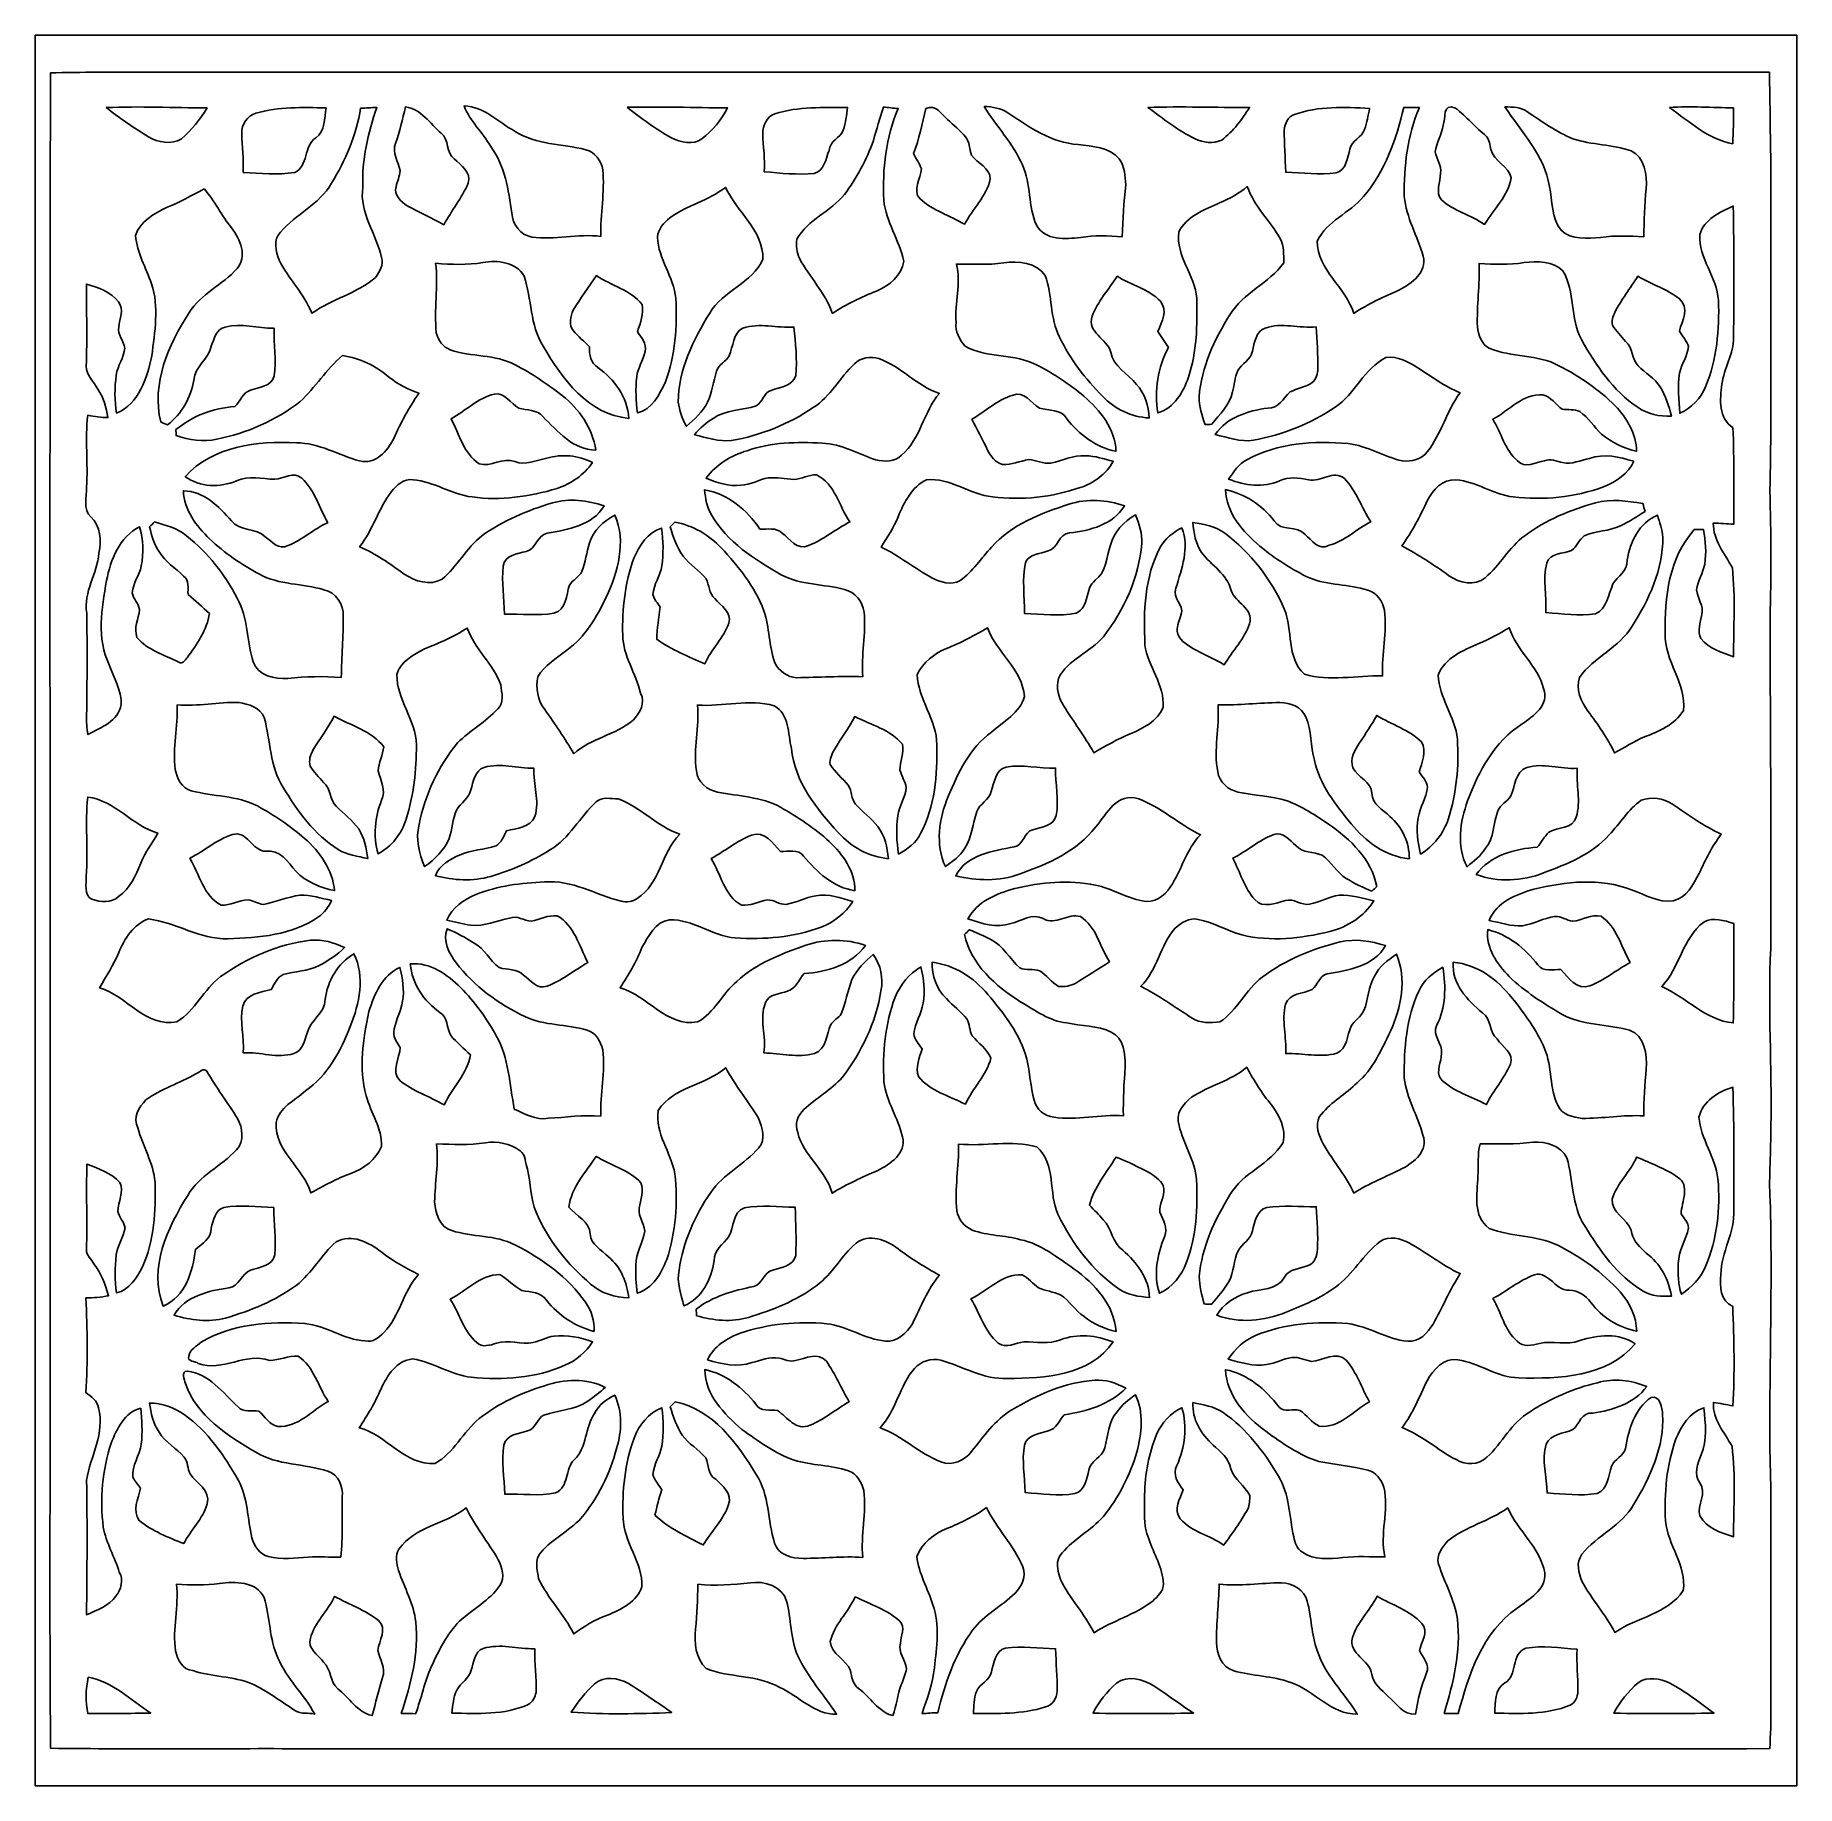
# Model space of a CAD drawing. Header units: centimetres. Extents: x -16.8 to 16.8, y -16.7 to 16.7.
import ezdxf

# ---------------------------------------------------------------- set-up
doc = ezdxf.new("R2010")
doc.units = ezdxf.units.CM
doc.header["$MEASUREMENT"] = 0
doc.layers.add('Layer 1', color=7, linetype='Continuous')

msp = doc.modelspace()

# ---------------------------------------------------------------- linework, layer by layer
at = {"layer": 'Layer 1', "color": 7}
for points, knots in [([(-16.77458, 16.66875), (-16.77458, 16.66875), (16.77458, 16.66875), (16.77458, 16.66875), (16.77458, 16.66875), (16.77458, 16.66875), (16.77458, -16.66875), (16.77458, -16.66875), (16.77458, -16.66875), (16.77458, -16.66875), (-16.77458, -16.66875), (-16.77458, -16.66875), (-16.77458, -16.66875), (-16.77458, -16.66875), (-16.77458, 16.66875), (-16.77458, 16.66875), (-16.77458, 16.66875), (-16.77458, 16.66875), (-16.77458, 16.66875), (-16.77458, 16.66875)], [0, 0, 0, 0, 0.16666667, 0.16666667, 0.16666667, 0.16666667, 0.33333333, 0.33333333, 0.33333333, 0.33333333, 0.5, 0.5, 0.5, 0.5, 0.66666667, 0.66666667, 0.66666667, 0.66666667, 1, 1, 1, 1]), ([(-16.4846, 15.95191), (-16.50259, 8.02993), (-16.48707, 0.10795), (-16.49236, -7.81403), (-16.49236, -7.81403), (-16.48495, -10.52759), (-16.50753, -13.24151), (-16.48107, -15.95508), (-16.48107, -15.95508), (-14.86218, -15.97413), (-13.24293, -15.9579), (-11.62403, -15.96319), (-11.62403, -15.96319), (-2.32974, -15.96249), (6.96419, -15.96461), (16.25847, -15.96214), (16.25847, -15.96214), (16.29974, -15.43438), (16.27434, -14.90416), (16.28175, -14.37569), (16.28175, -14.37569), (16.27082, -12.99175), (16.3001, -11.6078), (16.26306, -10.22456), (16.26306, -10.22456), (16.25177, -8.65681), (16.3135, -7.08907), (16.26729, -5.52168), (16.26729, -5.52168), (16.23766, -5.05107), (16.28634, -4.58047), (16.2814, -4.10986), (16.2814, -4.10986), (16.30116, -2.98097), (16.22601, -1.85173), (16.27752, -0.72319), (16.27752, -0.72319), (16.29198, 1.37372), (16.27082, 3.47098), (16.26623, 5.56754), (16.26623, 5.56754), (16.29092, 6.37681), (16.2874, 7.18679), (16.26235, 7.99606), (16.26235, 7.99606), (16.30151, 9.68728), (16.27117, 11.37885), (16.28069, 13.07042), (16.28069, 13.07042), (16.29057, 14.03456), (16.26694, 14.99835), (16.25388, 15.96249), (16.25388, 15.96249), (5.93796, 15.96461), (-4.37762, 15.96214), (-14.69319, 15.96355), (-14.69319, 15.96355), (-15.29045, 15.96284), (-15.8877, 15.96919), (-16.4846, 15.95191)], [0, 0, 0, 0, 0.0625, 0.0625, 0.0625, 0.0625, 0.125, 0.125, 0.125, 0.125, 0.1875, 0.1875, 0.1875, 0.1875, 0.25, 0.25, 0.25, 0.25, 0.3125, 0.3125, 0.3125, 0.3125, 0.375, 0.375, 0.375, 0.375, 0.4375, 0.4375, 0.4375, 0.4375, 0.5, 0.5, 0.5, 0.5, 0.5625, 0.5625, 0.5625, 0.5625, 0.625, 0.625, 0.625, 0.625, 0.6875, 0.6875, 0.6875, 0.6875, 0.75, 0.75, 0.75, 0.75, 0.8125, 0.8125, 0.8125, 0.8125, 0.875, 0.875, 0.875, 0.875, 1, 1, 1, 1]), ([(-15.42309, 15.29009), (-14.78421, 15.31902), (-14.14251, 15.28657), (-13.50292, 15.2848), (-13.50292, 15.2848), (-13.63169, 15.06432), (-13.79573, 14.86217), (-13.98905, 14.69496), (-13.98905, 14.69496), (-14.18131, 14.58101), (-14.4339, 14.62264), (-14.61841, 14.73412), (-14.61841, 14.73412), (-14.89357, 14.90874), (-15.16803, 15.08689), (-15.42309, 15.29009)], [0, 0, 0, 0, 0.2, 0.2, 0.2, 0.2, 0.4, 0.4, 0.4, 0.4, 0.6, 0.6, 0.6, 0.6, 1, 1, 1, 1]), ([(-12.57371, 15.18144), (-12.14049, 15.31267), (-11.68153, 15.29256), (-11.23421, 15.2848), (-11.23421, 15.2848), (-11.26913, 15.08972), (-11.24479, 14.8396), (-11.43282, 14.71471), (-11.43282, 14.71471), (-11.66319, 14.56408), (-11.57288, 14.17249), (-11.83323, 14.05502), (-11.83323, 14.05502), (-12.15602, 14.00457), (-12.48622, 14.04302), (-12.81183, 14.05643), (-12.81183, 14.05643), (-12.80619, 14.30514), (-12.83511, 14.55244), (-12.84288, 14.80044), (-12.84288, 14.80044), (-12.84993, 14.96907), (-12.73845, 15.13593), (-12.57371, 15.18144)], [0, 0, 0, 0, 0.14285714, 0.14285714, 0.14285714, 0.14285714, 0.28571429, 0.28571429, 0.28571429, 0.28571429, 0.42857143, 0.42857143, 0.42857143, 0.42857143, 0.57142857, 0.57142857, 0.57142857, 0.57142857, 0.71428571, 0.71428571, 0.71428571, 0.71428571, 1, 1, 1, 1]), ([(-10.57839, 15.27739), (-10.47609, 15.28304), (-10.37273, 15.28833), (-10.27007, 15.29327), (-10.27007, 15.29327), (-10.43481, 14.80397), (-10.55899, 14.29702), (-10.53571, 13.77597), (-10.53571, 13.77597), (-10.60662, 13.28773), (-10.27924, 12.88803), (-10.17658, 12.43365), (-10.17658, 12.43365), (-10.13848, 12.29819), (-10.21327, 12.16201), (-10.29194, 12.05653), (-10.29194, 12.05653), (-10.6486, 11.74926), (-11.12485, 11.64766), (-11.50373, 11.3732), (-11.50373, 11.3732), (-11.65613, 11.74538), (-11.94929, 12.03219), (-12.13168, 12.38744), (-12.13168, 12.38744), (-12.19271, 12.55466), (-12.24633, 12.7762), (-12.10522, 12.91731), (-12.10522, 12.91731), (-11.811, 13.2588), (-11.36333, 13.44824), (-11.13402, 13.85006), (-11.13402, 13.85006), (-10.86097, 14.28538), (-10.66024, 14.76763), (-10.57839, 15.27739)], [0, 0, 0, 0, 0.1, 0.1, 0.1, 0.1, 0.2, 0.2, 0.2, 0.2, 0.3, 0.3, 0.3, 0.3, 0.4, 0.4, 0.4, 0.4, 0.5, 0.5, 0.5, 0.5, 0.6, 0.6, 0.6, 0.6, 0.7, 0.7, 0.7, 0.7, 0.8, 0.8, 0.8, 0.8, 1, 1, 1, 1]), ([(-9.72432, 15.30315), (-9.42552, 15.26752), (-9.25689, 14.98318), (-9.04311, 14.8022), (-9.04311, 14.8022), (-8.88577, 14.6812), (-8.95632, 14.43214), (-8.7951, 14.31431), (-8.7951, 14.31431), (-8.66528, 14.19013), (-8.46737, 14.06807), (-8.52699, 13.85323), (-8.52699, 13.85323), (-8.64976, 13.57101), (-8.84414, 13.32794), (-8.99372, 13.06019), (-8.99372, 13.06019), (-9.22443, 13.1826), (-9.46009, 13.29619), (-9.69081, 13.41826), (-9.69081, 13.41826), (-9.80616, 13.49798), (-9.95292, 13.62851), (-9.90212, 13.78479), (-9.90212, 13.78479), (-9.88025, 13.88745), (-9.83262, 13.98517), (-9.82521, 14.0903), (-9.82521, 14.0903), (-9.86261, 14.25928), (-9.97832, 14.43108), (-9.9127, 14.60747), (-9.9127, 14.60747), (-9.83509, 14.83501), (-9.77618, 15.06855), (-9.72432, 15.30315)], [0, 0, 0, 0, 0.1, 0.1, 0.1, 0.1, 0.2, 0.2, 0.2, 0.2, 0.3, 0.3, 0.3, 0.3, 0.4, 0.4, 0.4, 0.4, 0.5, 0.5, 0.5, 0.5, 0.6, 0.6, 0.6, 0.6, 0.7, 0.7, 0.7, 0.7, 0.8, 0.8, 0.8, 0.8, 1, 1, 1, 1]), ([(-8.60637, 15.32184), (-8.22113, 15.31373), (-7.95267, 15.01069), (-7.63446, 14.83854), (-7.63446, 14.83854), (-7.23653, 14.57396), (-6.73559, 14.61064), (-6.29073, 14.48788), (-6.29073, 14.48788), (-6.11646, 14.44237), (-5.9884, 14.28221), (-5.96724, 14.10582), (-5.96724, 14.10582), (-5.91996, 13.68213), (-6.01874, 13.26127), (-6.00357, 12.83723), (-6.00357, 12.83723), (-6.44172, 12.89403), (-6.88164, 12.76032), (-7.31591, 12.82559), (-7.31591, 12.82559), (-7.53392, 12.86404), (-7.68597, 13.06371), (-7.6962, 13.28244), (-7.6962, 13.28244), (-7.76393, 13.72094), (-7.82461, 14.18378), (-8.09943, 14.54997), (-8.09943, 14.54997), (-8.25218, 14.81702), (-8.49383, 15.03186), (-8.60637, 15.32184)], [0, 0, 0, 0, 0.11111111, 0.11111111, 0.11111111, 0.11111111, 0.22222222, 0.22222222, 0.22222222, 0.22222222, 0.33333333, 0.33333333, 0.33333333, 0.33333333, 0.44444444, 0.44444444, 0.44444444, 0.44444444, 0.55555556, 0.55555556, 0.55555556, 0.55555556, 0.66666667, 0.66666667, 0.66666667, 0.66666667, 0.77777778, 0.77777778, 0.77777778, 0.77777778, 1, 1, 1, 1]), ([(-5.49981, 15.29609), (-4.86339, 15.30879), (-4.22593, 15.29045), (-3.58881, 15.28516), (-3.58881, 15.28516), (-3.71334, 15.06149), (-3.86962, 14.84983), (-4.07599, 14.69566), (-4.07599, 14.69566), (-4.24886, 14.5729), (-4.47993, 14.63181), (-4.65808, 14.71189), (-4.65808, 14.71189), (-4.95476, 14.88193), (-5.23028, 15.08689), (-5.49981, 15.29609)], [0, 0, 0, 0, 0.2, 0.2, 0.2, 0.2, 0.4, 0.4, 0.4, 0.4, 0.6, 0.6, 0.6, 0.6, 1, 1, 1, 1]), ([(-2.68711, 15.17227), (-2.24084, 15.3162), (-1.76424, 15.28833), (-1.3021, 15.29503), (-1.3021, 15.29503), (-1.32009, 15.14828), (-1.33914, 14.99976), (-1.38748, 14.85935), (-1.38748, 14.85935), (-1.44533, 14.70695), (-1.64606, 14.65686), (-1.65453, 14.47553), (-1.65453, 14.47553), (-1.71626, 14.32172), (-1.74378, 14.08712), (-1.9364, 14.03844), (-1.9364, 14.03844), (-2.25425, 14.00739), (-2.57281, 14.03985), (-2.8889, 14.06984), (-2.8889, 14.06984), (-2.87161, 14.31184), (-2.91218, 14.55138), (-2.91818, 14.79232), (-2.91818, 14.79232), (-2.91712, 14.9479), (-2.84798, 15.12252), (-2.68711, 15.17227)], [0, 0, 0, 0, 0.125, 0.125, 0.125, 0.125, 0.25, 0.25, 0.25, 0.25, 0.375, 0.375, 0.375, 0.375, 0.5, 0.5, 0.5, 0.5, 0.625, 0.625, 0.625, 0.625, 0.75, 0.75, 0.75, 0.75, 1, 1, 1, 1]), ([(-0.62124, 15.30103), (-0.53305, 15.29151), (-0.43039, 15.28057), (-0.33796, 15.2714), (-0.33796, 15.2714), (-0.5782, 14.7253), (-0.63959, 14.11958), (-0.61348, 13.52903), (-0.61348, 13.52903), (-0.57221, 13.11522), (-0.31926, 12.76562), (-0.23354, 12.36486), (-0.23354, 12.36486), (-0.26705, 12.09252), (-0.51506, 11.89743), (-0.75283, 11.79654), (-0.75283, 11.79654), (-1.04599, 11.68294), (-1.32891, 11.54359), (-1.59244, 11.37179), (-1.59244, 11.37179), (-1.72367, 11.76443), (-2.03341, 12.05936), (-2.22109, 12.42166), (-2.22109, 12.42166), (-2.27048, 12.53314), (-2.29129, 12.6619), (-2.27048, 12.7822), (-2.27048, 12.7822), (-2.06481, 13.16002), (-1.62348, 13.30748), (-1.36208, 13.63662), (-1.36208, 13.63662), (-1.12959, 13.95024), (-0.94015, 14.29632), (-0.81068, 14.66497), (-0.81068, 14.66497), (-0.74789, 14.87699), (-0.69144, 15.09113), (-0.62124, 15.30103)], [0, 0, 0, 0, 0.09090909, 0.09090909, 0.09090909, 0.09090909, 0.18181818, 0.18181818, 0.18181818, 0.18181818, 0.27272727, 0.27272727, 0.27272727, 0.27272727, 0.36363636, 0.36363636, 0.36363636, 0.36363636, 0.45454545, 0.45454545, 0.45454545, 0.45454545, 0.54545455, 0.54545455, 0.54545455, 0.54545455, 0.63636364, 0.63636364, 0.63636364, 0.63636364, 0.72727273, 0.72727273, 0.72727273, 0.72727273, 0.81818182, 0.81818182, 0.81818182, 0.81818182, 1, 1, 1, 1]), ([(0.18874, 15.27492), (0.37818, 15.35747), (0.48154, 15.16768), (0.6029, 15.06679), (0.6029, 15.06679), (0.71014, 14.95002), (0.84208, 14.85759), (0.94403, 14.73623), (0.94403, 14.73623), (1.02623, 14.6371), (1.01, 14.49881), (1.05939, 14.38557), (1.05939, 14.38557), (1.16381, 14.22612), (1.42064, 14.14709), (1.41534, 13.92837), (1.41534, 13.92837), (1.33773, 13.60135), (1.07985, 13.35758), (0.92322, 13.06795), (0.92322, 13.06795), (0.64417, 13.23552), (0.32032, 13.33077), (0.0762, 13.55266), (0.0762, 13.55266), (-0.0822, 13.71706), (0.09807, 13.9386), (0.10336, 14.12275), (0.10336, 14.12275), (0.06703, 14.22576), (0.00071, 14.31607), (-0.04551, 14.4145), (-0.04551, 14.4145), (0.06174, 14.69319), (0.11818, 14.986), (0.18874, 15.27492)], [0, 0, 0, 0, 0.1, 0.1, 0.1, 0.1, 0.2, 0.2, 0.2, 0.2, 0.3, 0.3, 0.3, 0.3, 0.4, 0.4, 0.4, 0.4, 0.5, 0.5, 0.5, 0.5, 0.6, 0.6, 0.6, 0.6, 0.7, 0.7, 0.7, 0.7, 0.8, 0.8, 0.8, 0.8, 1, 1, 1, 1]), ([(1.29893, 15.31408), (1.45486, 15.30032), (1.61925, 15.28374), (1.75189, 15.19343), (1.75189, 15.19343), (2.15547, 14.92003), (2.58304, 14.61417), (3.08857, 14.58912), (3.08857, 14.58912), (3.35986, 14.54503), (3.68018, 14.54538), (3.87209, 14.31466), (3.87209, 14.31466), (3.97193, 14.1732), (3.98886, 13.98658), (3.99344, 13.8176), (3.99344, 13.8176), (3.95993, 13.48987), (3.93735, 13.16108), (3.92783, 12.83159), (3.92783, 12.83159), (3.66254, 12.84676), (3.39584, 12.86263), (3.13267, 12.81783), (3.13267, 12.81783), (2.84621, 12.78572), (2.45674, 12.75503), (2.29306, 13.0496), (2.29306, 13.0496), (2.13395, 13.41226), (2.19357, 13.83665), (2.0253, 14.19754), (2.0253, 14.19754), (1.84926, 14.60959), (1.52753, 14.93344), (1.29893, 15.31408)], [0, 0, 0, 0, 0.1, 0.1, 0.1, 0.1, 0.2, 0.2, 0.2, 0.2, 0.3, 0.3, 0.3, 0.3, 0.4, 0.4, 0.4, 0.4, 0.5, 0.5, 0.5, 0.5, 0.6, 0.6, 0.6, 0.6, 0.7, 0.7, 0.7, 0.7, 0.8, 0.8, 0.8, 0.8, 1, 1, 1, 1]), ([(4.41607, 15.29397), (5.06024, 15.3162), (5.70759, 15.28939), (6.35317, 15.29362), (6.35317, 15.29362), (6.20642, 15.06432), (6.04167, 14.83995), (5.82401, 14.67309), (5.82401, 14.67309), (5.6642, 14.59583), (5.46982, 14.62299), (5.31424, 14.69743), (5.31424, 14.69743), (4.98792, 14.85265), (4.70747, 15.08442), (4.41607, 15.29397)], [0, 0, 0, 0, 0.2, 0.2, 0.2, 0.2, 0.4, 0.4, 0.4, 0.4, 0.6, 0.6, 0.6, 0.6, 1, 1, 1, 1]), ([(7.20831, 15.15745), (7.6641, 15.32537), (8.16187, 15.29962), (8.63847, 15.27422), (8.63847, 15.27422), (8.60919, 15.14052), (8.58873, 15.00434), (8.54428, 14.87487), (8.54428, 14.87487), (8.49383, 14.71895), (8.29239, 14.66921), (8.26558, 14.50058), (8.26558, 14.50058), (8.21408, 14.34253), (8.1982, 14.09982), (8.00276, 14.04691), (8.00276, 14.04691), (7.68385, 14.00704), (7.36141, 14.04761), (7.04215, 14.05925), (7.04215, 14.05925), (7.03368, 14.32948), (7.01252, 14.59936), (7.01146, 14.86958), (7.01146, 14.86958), (7.02275, 14.98776), (7.08801, 15.11864), (7.20831, 15.15745)], [0, 0, 0, 0, 0.125, 0.125, 0.125, 0.125, 0.25, 0.25, 0.25, 0.25, 0.375, 0.375, 0.375, 0.375, 0.5, 0.5, 0.5, 0.5, 0.625, 0.625, 0.625, 0.625, 0.75, 0.75, 0.75, 0.75, 1, 1, 1, 1]), ([(9.28899, 15.29503), (9.38883, 15.29327), (9.48866, 15.29151), (9.58921, 15.28939), (9.58921, 15.28939), (9.35214, 14.76128), (9.29428, 14.17144), (9.29816, 13.59888), (9.29816, 13.59888), (9.33485, 13.19424), (9.55499, 12.84358), (9.66223, 12.4587), (9.66223, 12.4587), (9.73349, 12.15425), (9.44245, 11.94223), (9.21067, 11.81876), (9.21067, 11.81876), (8.91152, 11.68612), (8.61095, 11.55453), (8.33861, 11.37038), (8.33861, 11.37038), (8.18303, 11.86886), (7.64258, 12.1987), (7.64293, 12.74939), (7.64293, 12.74939), (7.82144, 13.13039), (8.261, 13.28244), (8.52346, 13.595), (8.52346, 13.595), (8.93127, 14.07795), (9.14859, 14.68684), (9.28899, 15.29503)], [0, 0, 0, 0, 0.11111111, 0.11111111, 0.11111111, 0.11111111, 0.22222222, 0.22222222, 0.22222222, 0.22222222, 0.33333333, 0.33333333, 0.33333333, 0.33333333, 0.44444444, 0.44444444, 0.44444444, 0.44444444, 0.55555556, 0.55555556, 0.55555556, 0.55555556, 0.66666667, 0.66666667, 0.66666667, 0.66666667, 0.77777778, 0.77777778, 0.77777778, 0.77777778, 1, 1, 1, 1]), ([(10.03935, 14.95707), (10.0965, 15.07561), (10.01536, 15.38993), (10.27324, 15.28269), (10.27324, 15.28269), (10.4835, 15.11829), (10.65847, 14.91439), (10.86273, 14.74258), (10.86273, 14.74258), (10.92623, 14.67626), (10.92553, 14.57678), (10.95057, 14.49317), (10.95057, 14.49317), (11.00032, 14.26598), (11.29101, 14.17637), (11.33757, 13.95342), (11.33757, 13.95342), (11.28042, 13.60981), (11.00349, 13.35546), (10.82887, 13.06512), (10.82887, 13.06512), (10.56887, 13.24751), (10.24537, 13.31912), (10.00725, 13.53573), (10.00725, 13.53573), (9.88589, 13.67508), (9.99208, 13.8751), (9.98784, 14.03914), (9.98784, 14.03914), (10.02347, 14.19013), (9.90741, 14.3062), (9.88766, 14.4466), (9.88766, 14.4466), (9.91517, 14.62264), (10.01501, 14.77962), (10.03935, 14.95707)], [0, 0, 0, 0, 0.1, 0.1, 0.1, 0.1, 0.2, 0.2, 0.2, 0.2, 0.3, 0.3, 0.3, 0.3, 0.4, 0.4, 0.4, 0.4, 0.5, 0.5, 0.5, 0.5, 0.6, 0.6, 0.6, 0.6, 0.7, 0.7, 0.7, 0.7, 0.8, 0.8, 0.8, 0.8, 1, 1, 1, 1]), ([(11.21692, 15.30703), (11.36297, 15.29574), (11.5249, 15.30526), (11.64555, 15.20754), (11.64555, 15.20754), (11.92601, 15.02586), (12.198, 14.82302), (12.51021, 14.69743), (12.51021, 14.69743), (12.87039, 14.57713), (13.26303, 14.59018), (13.62251, 14.46636), (13.62251, 14.46636), (13.8871, 14.34147), (13.92273, 14.00528), (13.90791, 13.74634), (13.90791, 13.74634), (13.86769, 13.4426), (13.87157, 13.13603), (13.85923, 12.83053), (13.85923, 12.83053), (13.58582, 12.8464), (13.31136, 12.85804), (13.03972, 12.81818), (13.03972, 12.81818), (12.78855, 12.79525), (12.48481, 12.76632), (12.28478, 12.95541), (12.28478, 12.95541), (12.09499, 13.19177), (12.12674, 13.51174), (12.06253, 13.79114), (12.06253, 13.79114), (11.97575, 14.38557), (11.52525, 14.81949), (11.21692, 15.30703)], [0, 0, 0, 0, 0.1, 0.1, 0.1, 0.1, 0.2, 0.2, 0.2, 0.2, 0.3, 0.3, 0.3, 0.3, 0.4, 0.4, 0.4, 0.4, 0.5, 0.5, 0.5, 0.5, 0.6, 0.6, 0.6, 0.6, 0.7, 0.7, 0.7, 0.7, 0.8, 0.8, 0.8, 0.8, 1, 1, 1, 1]), ([(14.35241, 15.29151), (14.75599, 15.32043), (15.16204, 15.29009), (15.56667, 15.2848), (15.56667, 15.2848), (15.56808, 15.05726), (15.57126, 14.82937), (15.55397, 14.60253), (15.55397, 14.60253), (15.08654, 14.68649), (14.72812, 15.02551), (14.35241, 15.29151)], [0, 0, 0, 0, 0.25, 0.25, 0.25, 0.25, 0.5, 0.5, 0.5, 0.5, 1, 1, 1, 1]), ([(-4.68948, 13.19248), (-4.35928, 13.42919), (-3.95005, 13.5195), (-3.62726, 13.77103), (-3.62726, 13.77103), (-3.41595, 13.30431), (-2.90371, 12.95576), (-2.91677, 12.40472), (-2.91677, 12.40472), (-3.11185, 11.94223), (-3.68159, 11.80677), (-3.92959, 11.37497), (-3.92959, 11.37497), (-4.23968, 10.86097), (-4.52438, 10.29794), (-4.53002, 9.68375), (-4.53002, 9.68375), (-4.50356, 9.52394), (-4.45488, 9.36449), (-4.37374, 9.22337), (-4.37374, 9.22337), (-4.21852, 9.35637), (-4.05977, 9.49572), (-3.96804, 9.68269), (-3.96804, 9.68269), (-3.88373, 9.86896), (-3.85763, 10.07427), (-3.80048, 10.26936), (-3.80048, 10.26936), (-3.75814, 10.39566), (-3.62268, 10.45422), (-3.55812, 10.56534), (-3.55812, 10.56534), (-3.47733, 10.73538), (-3.49285, 10.99891), (-3.296, 11.09239), (-3.296, 11.09239), (-2.98027, 11.19787), (-2.64795, 11.08816), (-2.3241, 11.10932), (-2.3241, 11.10932), (-2.29799, 10.80382), (-2.25884, 10.49514), (-2.28812, 10.18822), (-2.28812, 10.18822), (-2.35021, 9.9882), (-2.59468, 9.96421), (-2.76084, 9.90494), (-2.76084, 9.90494), (-2.90054, 9.86049), (-2.91959, 9.67705), (-3.04341, 9.61178), (-3.04341, 9.61178), (-3.31399, 9.52182), (-3.62268, 9.53664), (-3.86539, 9.36978), (-3.86539, 9.36978), (-3.99944, 9.28758), (-4.12291, 9.18633), (-4.21887, 9.0611), (-4.21887, 9.0611), (-3.98992, 8.99936), (-3.75497, 8.92881), (-3.51543, 8.95032), (-3.51543, 8.95032), (-2.9591, 9.04593), (-2.42499, 9.26253), (-1.95721, 9.57756), (-1.95721, 9.57756), (-1.62595, 9.78606), (-1.45309, 10.15294), (-1.16946, 10.41153), (-1.16946, 10.41153), (-1.05234, 10.53183), (-0.86607, 10.55511), (-0.70944, 10.51137), (-0.70944, 10.51137), (-0.28469, 10.36144), (0.01517, 9.98749), (0.44521, 9.84779), (0.44521, 9.84779), (0.14076, 9.49184), (0.08678, 8.98349), (-0.27376, 8.67057), (-0.27376, 8.67057), (-0.40181, 8.54604), (-0.59831, 8.53863), (-0.762, 8.58449), (-0.762, 8.58449), (-1.10349, 8.68468), (-1.41746, 8.89282), (-1.78223, 8.89988), (-1.78223, 8.89988), (-2.26342, 8.92916), (-2.75872, 8.91611), (-3.21839, 8.75665), (-3.21839, 8.75665), (-3.52178, 8.66528), (-3.81035, 8.49454), (-3.99662, 8.23419), (-3.99662, 8.23419), (-3.78848, 8.1407), (-3.56553, 8.07579), (-3.3334, 8.09731), (-3.3334, 8.09731), (-3.15066, 8.10225), (-2.99297, 8.21161), (-2.81446, 8.23807), (-2.81446, 8.23807), (-2.65042, 8.25535), (-2.48814, 8.21655), (-2.32481, 8.2109), (-2.32481, 8.2109), (-2.1784, 8.21619), (-2.04576, 8.30298), (-1.89794, 8.29522), (-1.89794, 8.29522), (-1.5367, 8.12482), (-1.47108, 7.69973), (-1.25871, 7.40022), (-1.25871, 7.40022), (-1.52894, 7.26581), (-1.76248, 7.05944), (-2.04576, 6.95325), (-2.04576, 6.95325), (-2.26977, 6.84565), (-2.39783, 7.07743), (-2.54953, 7.18855), (-2.54953, 7.18855), (-2.66206, 7.30003), (-2.82998, 7.25487), (-2.97215, 7.26475), (-2.97215, 7.26475), (-3.22157, 7.62988), (-3.57964, 7.93256), (-4.02519, 8.01264), (-4.02519, 8.01264), (-4.01391, 7.84684), (-3.97933, 7.67927), (-3.89396, 7.53498), (-3.89396, 7.53498), (-3.59728, 7.01428), (-3.07234, 6.68373), (-2.5654, 6.39516), (-2.5654, 6.39516), (-2.19498, 6.1909), (-1.76071, 6.22159), (-1.36243, 6.11505), (-1.36243, 6.11505), (-1.16558, 6.0639), (-1.01212, 5.88433), (-0.99025, 5.68254), (-0.99025, 5.68254), (-0.94721, 5.27191), (-1.04916, 4.8641), (-1.01388, 4.45311), (-1.01388, 4.45311), (-1.43475, 4.46581), (-1.85491, 4.44147), (-2.27506, 4.43406), (-2.27506, 4.43406), (-2.45181, 4.44006), (-2.60844, 4.56459), (-2.68993, 4.71558), (-2.68993, 4.71558), (-2.8007, 5.03731), (-2.79153, 5.38727), (-2.89595, 5.71006), (-2.89595, 5.71006), (-3.07093, 6.16479), (-3.37855, 6.55743), (-3.71122, 6.90774), (-3.71122, 6.90774), (-3.94547, 7.15821), (-4.25415, 7.33037), (-4.59034, 7.39704), (-4.59034, 7.39704), (-4.61998, 7.36706), (-4.64996, 7.33672), (-4.67924, 7.30638), (-4.67924, 7.30638), (-4.62421, 7.11059), (-4.55401, 6.91515), (-4.43477, 6.74829), (-4.43477, 6.74829), (-4.30671, 6.58777), (-4.12785, 6.47665), (-3.99874, 6.31649), (-3.99874, 6.31649), (-3.93488, 6.19654), (-3.94688, 6.0325), (-3.83223, 5.94078), (-3.83223, 5.94078), (-3.72286, 5.80743), (-3.49779, 5.67619), (-3.56341, 5.47229), (-3.56341, 5.47229), (-3.66501, 5.18689), (-3.90278, 4.97417), (-4.02343, 4.69653), (-4.02343, 4.69653), (-4.33564, 4.83623), (-4.6549, 4.96711), (-4.93677, 5.16467), (-4.93677, 5.16467), (-4.92866, 5.37104), (-4.90361, 5.57565), (-4.87116, 5.77956), (-4.87116, 5.77956), (-4.92372, 5.85541), (-4.98863, 5.92808), (-5.01191, 6.01909), (-5.01191, 6.01909), (-4.99674, 6.21065), (-4.8701, 6.37187), (-4.84117, 6.56096), (-4.84117, 6.56096), (-4.81083, 6.79979), (-4.80907, 7.04321), (-4.84611, 7.28133), (-4.84611, 7.28133), (-5.11246, 7.20584), (-5.26944, 6.95078), (-5.37316, 6.71124), (-5.37316, 6.71124), (-5.54214, 6.24276), (-5.59611, 5.73864), (-5.58659, 5.24334), (-5.58659, 5.24334), (-5.57953, 4.84752), (-5.33365, 4.51838), (-5.24722, 4.14161), (-5.24722, 4.14161), (-5.14279, 3.95499), (-5.26027, 3.75955), (-5.38727, 3.62479), (-5.38727, 3.62479), (-5.7217, 3.33763), (-6.19054, 3.28612), (-6.51581, 2.98415), (-6.51581, 2.98415), (-6.68549, 3.27589), (-6.87846, 3.55282), (-7.07073, 3.82976), (-7.07073, 3.82976), (-7.21572, 4.00015), (-7.23971, 4.24039), (-7.20337, 4.4517), (-7.20337, 4.4517), (-7.07284, 4.67148), (-6.84389, 4.8006), (-6.65163, 4.959), (-6.65163, 4.959), (-6.29461, 5.20065), (-6.08295, 5.59188), (-5.89774, 5.96865), (-5.89774, 5.96865), (-5.67161, 6.44913), (-5.51886, 7.01675), (-5.73299, 7.53039), (-5.73299, 7.53039), (-5.95313, 7.42033), (-6.1408, 7.23618), (-6.21841, 6.99876), (-6.21841, 6.99876), (-6.27204, 6.8199), (-6.2992, 6.63399), (-6.36341, 6.4583), (-6.36341, 6.4583), (-6.41103, 6.34471), (-6.54191, 6.29744), (-6.60047, 6.19301), (-6.60047, 6.19301), (-6.66503, 6.00816), (-6.65515, 5.72558), (-6.89469, 5.66314), (-6.89469, 5.66314), (-7.20372, 5.6067), (-7.52193, 5.65185), (-7.83484, 5.64339), (-7.83484, 5.64339), (-7.85107, 5.94748), (-7.89093, 6.25299), (-7.86165, 6.55708), (-7.86165, 6.55708), (-7.83131, 6.76134), (-7.58896, 6.80085), (-7.42597, 6.83966), (-7.42597, 6.83966), (-7.22948, 6.86929), (-7.2203, 7.15645), (-7.02239, 7.18538), (-7.02239, 7.18538), (-6.63222, 7.25487), (-6.15562, 7.33002), (-5.94184, 7.70749), (-5.94184, 7.70749), (-6.25581, 7.80944), (-6.60118, 7.86059), (-6.92256, 7.76182), (-6.92256, 7.76182), (-7.3981, 7.62459), (-7.86095, 7.42456), (-8.26629, 7.1374), (-8.26629, 7.1374), (-8.56156, 6.9021), (-8.73689, 6.55038), (-9.02723, 6.31014), (-9.02723, 6.31014), (-9.26253, 6.17361), (-9.54052, 6.27027), (-9.74901, 6.40821), (-9.74901, 6.40821), (-10.01995, 6.59906), (-10.28806, 6.79909), (-10.59603, 6.9275), (-10.59603, 6.9275), (-10.34239, 7.24958), (-10.23761, 7.65598), (-9.98855, 7.97983), (-9.98855, 7.97983), (-9.88448, 8.09766), (-9.75466, 8.23313), (-9.57721, 8.20102), (-9.57721, 8.20102), (-9.18351, 8.16927), (-8.84626, 7.92727), (-8.45573, 7.87506), (-8.45573, 7.87506), (-7.9121, 7.80027), (-7.35859, 7.88), (-6.83648, 8.03698), (-6.83648, 8.03698), (-6.57049, 8.12976), (-6.32213, 8.29416), (-6.16197, 8.52946), (-6.16197, 8.52946), (-6.42691, 8.67022), (-6.74723, 8.70021), (-7.03404, 8.61166), (-7.03404, 8.61166), (-7.23336, 8.57709), (-7.43797, 8.4649), (-7.64011, 8.54886), (-7.64011, 8.54886), (-7.8673, 8.64482), (-8.09413, 8.4328), (-8.32062, 8.50618), (-8.32062, 8.50618), (-8.61554, 8.70373), (-8.69527, 9.06745), (-8.85366, 9.36449), (-8.85366, 9.36449), (-8.57603, 9.51301), (-8.34461, 9.76489), (-8.02993, 9.83474), (-8.02993, 9.83474), (-7.82884, 9.87037), (-7.72125, 9.64918), (-7.56426, 9.56557), (-7.56426, 9.56557), (-7.40974, 9.52429), (-7.2196, 9.5437), (-7.10636, 9.40506), (-7.10636, 9.40506), (-6.82554, 9.12989), (-6.52992, 8.76653), (-6.09918, 8.7697), (-6.09918, 8.7697), (-6.15703, 9.18598), (-6.41597, 9.54899), (-6.7377, 9.80722), (-6.7377, 9.80722), (-7.02345, 10.02171), (-7.31379, 10.23479), (-7.63658, 10.39142), (-7.63658, 10.39142), (-8.01405, 10.60097), (-8.47055, 10.53394), (-8.86883, 10.67752), (-8.86883, 10.67752), (-9.00889, 10.72797), (-9.09849, 10.8652), (-9.13659, 11.00349), (-9.13659, 11.00349), (-9.18069, 11.44305), (-9.09814, 11.88579), (-9.14823, 12.325), (-9.14823, 12.325), (-8.84837, 12.30207), (-8.54639, 12.28796), (-8.24865, 12.34017), (-8.24865, 12.34017), (-7.97066, 12.39026), (-7.62106, 12.3511), (-7.46442, 12.08299), (-7.46442, 12.08299), (-7.31379, 11.64731), (-7.35647, 11.14813), (-7.10318, 10.74879), (-7.10318, 10.74879), (-6.74088, 10.13072), (-6.24734, 9.43927), (-5.46841, 9.3726), (-5.46841, 9.3726), (-5.49628, 9.77336), (-5.74146, 10.11555), (-6.06213, 10.34274), (-6.06213, 10.34274), (-6.19407, 10.42987), (-6.22829, 10.58439), (-6.217, 10.73291), (-6.217, 10.73291), (-6.32178, 10.83381), (-6.43079, 10.93117), (-6.52604, 11.04124), (-6.52604, 11.04124), (-6.61882, 11.14813), (-6.58354, 11.3157), (-6.52815, 11.43282), (-6.52815, 11.43282), (-6.39304, 11.66036), (-6.23358, 11.87238), (-6.08683, 12.09252), (-6.08683, 12.09252), (-5.80496, 11.89743), (-5.43207, 11.81982), (-5.21476, 11.53901), (-5.21476, 11.53901), (-5.1816, 11.3605), (-5.2451, 11.19082), (-5.30472, 11.02713), (-5.30472, 11.02713), (-5.23311, 10.91001), (-5.12022, 10.79782), (-5.15902, 10.64472), (-5.15902, 10.64472), (-5.19536, 10.47821), (-5.29696, 10.3318), (-5.31954, 10.16106), (-5.31954, 10.16106), (-5.34741, 9.93422), (-5.32765, 9.70492), (-5.30719, 9.47808), (-5.30719, 9.47808), (-5.02391, 9.53982), (-4.8828, 9.82627), (-4.77344, 10.06722), (-4.77344, 10.06722), (-4.58717, 10.57416), (-4.54554, 11.12308), (-4.57341, 11.6586), (-4.57341, 11.6586), (-4.61328, 12.07029), (-4.91349, 12.40684), (-4.92125, 12.82418), (-4.92125, 12.82418), (-4.91666, 12.97728), (-4.80095, 13.0997), (-4.68948, 13.19248)], [0, 0, 0, 0, 0.00862069, 0.00862069, 0.00862069, 0.00862069, 0.01724138, 0.01724138, 0.01724138, 0.01724138, 0.02586207, 0.02586207, 0.02586207, 0.02586207, 0.03448276, 0.03448276, 0.03448276, 0.03448276, 0.04310345, 0.04310345, 0.04310345, 0.04310345, 0.05172414, 0.05172414, 0.05172414, 0.05172414, 0.06034483, 0.06034483, 0.06034483, 0.06034483, 0.06896552, 0.06896552, 0.06896552, 0.06896552, 0.07758621, 0.07758621, 0.07758621, 0.07758621, 0.0862069, 0.0862069, 0.0862069, 0.0862069, 0.09482759, 0.09482759, 0.09482759, 0.09482759, 0.10344828, 0.10344828, 0.10344828, 0.10344828, 0.11206897, 0.11206897, 0.11206897, 0.11206897, 0.12068966, 0.12068966, 0.12068966, 0.12068966, 0.12931034, 0.12931034, 0.12931034, 0.12931034, 0.13793103, 0.13793103, 0.13793103, 0.13793103, 0.14655172, 0.14655172, 0.14655172, 0.14655172, 0.15517241, 0.15517241, 0.15517241, 0.15517241, 0.1637931, 0.1637931, 0.1637931, 0.1637931, 0.17241379, 0.17241379, 0.17241379, 0.17241379, 0.18103448, 0.18103448, 0.18103448, 0.18103448, 0.18965517, 0.18965517, 0.18965517, 0.18965517, 0.19827586, 0.19827586, 0.19827586, 0.19827586, 0.20689655, 0.20689655, 0.20689655, 0.20689655, 0.21551724, 0.21551724, 0.21551724, 0.21551724, 0.22413793, 0.22413793, 0.22413793, 0.22413793, 0.23275862, 0.23275862, 0.23275862, 0.23275862, 0.24137931, 0.24137931, 0.24137931, 0.24137931, 0.25, 0.25, 0.25, 0.25, 0.25862069, 0.25862069, 0.25862069, 0.25862069, 0.26724138, 0.26724138, 0.26724138, 0.26724138, 0.27586207, 0.27586207, 0.27586207, 0.27586207, 0.28448276, 0.28448276, 0.28448276, 0.28448276, 0.29310345, 0.29310345, 0.29310345, 0.29310345, 0.30172414, 0.30172414, 0.30172414, 0.30172414, 0.31034483, 0.31034483, 0.31034483, 0.31034483, 0.31896552, 0.31896552, 0.31896552, 0.31896552, 0.32758621, 0.32758621, 0.32758621, 0.32758621, 0.3362069, 0.3362069, 0.3362069, 0.3362069, 0.34482759, 0.34482759, 0.34482759, 0.34482759, 0.35344828, 0.35344828, 0.35344828, 0.35344828, 0.36206897, 0.36206897, 0.36206897, 0.36206897, 0.37068966, 0.37068966, 0.37068966, 0.37068966, 0.37931034, 0.37931034, 0.37931034, 0.37931034, 0.38793103, 0.38793103, 0.38793103, 0.38793103, 0.39655172, 0.39655172, 0.39655172, 0.39655172, 0.40517241, 0.40517241, 0.40517241, 0.40517241, 0.4137931, 0.4137931, 0.4137931, 0.4137931, 0.42241379, 0.42241379, 0.42241379, 0.42241379, 0.43103448, 0.43103448, 0.43103448, 0.43103448, 0.43965517, 0.43965517, 0.43965517, 0.43965517, 0.44827586, 0.44827586, 0.44827586, 0.44827586, 0.45689655, 0.45689655, 0.45689655, 0.45689655, 0.46551724, 0.46551724, 0.46551724, 0.46551724, 0.47413793, 0.47413793, 0.47413793, 0.47413793, 0.48275862, 0.48275862, 0.48275862, 0.48275862, 0.49137931, 0.49137931, 0.49137931, 0.49137931, 0.5, 0.5, 0.5, 0.5, 0.50862069, 0.50862069, 0.50862069, 0.50862069, 0.51724138, 0.51724138, 0.51724138, 0.51724138, 0.52586207, 0.52586207, 0.52586207, 0.52586207, 0.53448276, 0.53448276, 0.53448276, 0.53448276, 0.54310345, 0.54310345, 0.54310345, 0.54310345, 0.55172414, 0.55172414, 0.55172414, 0.55172414, 0.56034483, 0.56034483, 0.56034483, 0.56034483, 0.56896552, 0.56896552, 0.56896552, 0.56896552, 0.57758621, 0.57758621, 0.57758621, 0.57758621, 0.5862069, 0.5862069, 0.5862069, 0.5862069, 0.59482759, 0.59482759, 0.59482759, 0.59482759, 0.60344828, 0.60344828, 0.60344828, 0.60344828, 0.61206897, 0.61206897, 0.61206897, 0.61206897, 0.62068966, 0.62068966, 0.62068966, 0.62068966, 0.62931034, 0.62931034, 0.62931034, 0.62931034, 0.63793103, 0.63793103, 0.63793103, 0.63793103, 0.64655172, 0.64655172, 0.64655172, 0.64655172, 0.65517241, 0.65517241, 0.65517241, 0.65517241, 0.6637931, 0.6637931, 0.6637931, 0.6637931, 0.67241379, 0.67241379, 0.67241379, 0.67241379, 0.68103448, 0.68103448, 0.68103448, 0.68103448, 0.68965517, 0.68965517, 0.68965517, 0.68965517, 0.69827586, 0.69827586, 0.69827586, 0.69827586, 0.70689655, 0.70689655, 0.70689655, 0.70689655, 0.71551724, 0.71551724, 0.71551724, 0.71551724, 0.72413793, 0.72413793, 0.72413793, 0.72413793, 0.73275862, 0.73275862, 0.73275862, 0.73275862, 0.74137931, 0.74137931, 0.74137931, 0.74137931, 0.75, 0.75, 0.75, 0.75, 0.75862069, 0.75862069, 0.75862069, 0.75862069, 0.76724138, 0.76724138, 0.76724138, 0.76724138, 0.77586207, 0.77586207, 0.77586207, 0.77586207, 0.78448276, 0.78448276, 0.78448276, 0.78448276, 0.79310345, 0.79310345, 0.79310345, 0.79310345, 0.80172414, 0.80172414, 0.80172414, 0.80172414, 0.81034483, 0.81034483, 0.81034483, 0.81034483, 0.81896552, 0.81896552, 0.81896552, 0.81896552, 0.82758621, 0.82758621, 0.82758621, 0.82758621, 0.8362069, 0.8362069, 0.8362069, 0.8362069, 0.84482759, 0.84482759, 0.84482759, 0.84482759, 0.85344828, 0.85344828, 0.85344828, 0.85344828, 0.86206897, 0.86206897, 0.86206897, 0.86206897, 0.87068966, 0.87068966, 0.87068966, 0.87068966, 0.87931034, 0.87931034, 0.87931034, 0.87931034, 0.88793103, 0.88793103, 0.88793103, 0.88793103, 0.89655172, 0.89655172, 0.89655172, 0.89655172, 0.90517241, 0.90517241, 0.90517241, 0.90517241, 0.9137931, 0.9137931, 0.9137931, 0.9137931, 0.92241379, 0.92241379, 0.92241379, 0.92241379, 0.93103448, 0.93103448, 0.93103448, 0.93103448, 0.93965517, 0.93965517, 0.93965517, 0.93965517, 0.94827586, 0.94827586, 0.94827586, 0.94827586, 0.95689655, 0.95689655, 0.95689655, 0.95689655, 0.96551724, 0.96551724, 0.96551724, 0.96551724, 0.97413793, 0.97413793, 0.97413793, 0.97413793, 0.98275862, 0.98275862, 0.98275862, 0.98275862, 1, 1, 1, 1]), ([(5.78344, 13.47541), (5.97217, 13.55407), (6.14856, 13.6585), (6.30908, 13.78514), (6.30908, 13.78514), (6.44278, 13.40838), (6.7437, 13.13568), (6.93843, 12.7949), (6.93843, 12.7949), (7.01781, 12.65731), (6.99982, 12.48833), (7.00334, 12.33558), (7.00334, 12.33558), (6.725, 11.94082), (6.22829, 11.76443), (5.97782, 11.34427), (5.97782, 11.34427), (5.67902, 10.87261), (5.43772, 10.34662), (5.3915, 9.78394), (5.3915, 9.78394), (5.39115, 9.60296), (5.44124, 9.42481), (5.50439, 9.25618), (5.50439, 9.25618), (5.53649, 9.25654), (5.60105, 9.25795), (5.63351, 9.25865), (5.63351, 9.25865), (5.78203, 9.44986), (5.97782, 9.62836), (6.02827, 9.87496), (6.02827, 9.87496), (6.06742, 10.00831), (6.07166, 10.15259), (6.12704, 10.281), (6.12704, 10.281), (6.20571, 10.41471), (6.37893, 10.48949), (6.4075, 10.65318), (6.4075, 10.65318), (6.44737, 10.81052), (6.46924, 11.03101), (6.65268, 11.09169), (6.65268, 11.09169), (6.96313, 11.20458), (7.30215, 11.08322), (7.62282, 11.11356), (7.62282, 11.11356), (7.63411, 10.85003), (7.6581, 10.58651), (7.65422, 10.32263), (7.65422, 10.32263), (7.6521, 10.22597), (7.62635, 10.12155), (7.54803, 10.05805), (7.54803, 10.05805), (7.42209, 9.96527), (7.25911, 9.94586), (7.12329, 9.87496), (7.12329, 9.87496), (6.99558, 9.75501), (6.90986, 9.55604), (6.6989, 9.56945), (6.6989, 9.56945), (6.32813, 9.51583), (5.91891, 9.392), (5.70018, 9.06462), (5.70018, 9.06462), (5.9369, 9.00571), (6.17961, 8.92104), (6.42691, 8.95421), (6.42691, 8.95421), (6.98006, 9.05933), (7.5184, 9.26782), (7.98583, 9.58427), (7.98583, 9.58427), (8.36577, 9.84003), (8.53087, 10.32334), (8.94997, 10.5283), (8.94997, 10.5283), (9.17469, 10.56499), (9.37331, 10.44328), (9.55816, 10.33639), (9.55816, 10.33639), (9.8171, 10.16423), (10.0711, 9.97938), (10.36108, 9.8612), (10.36108, 9.8612), (10.11061, 9.51124), (10.00442, 9.08403), (9.74231, 8.74183), (9.74231, 8.74183), (9.63577, 8.58943), (9.43963, 8.54146), (9.26359, 8.56297), (9.26359, 8.56297), (8.9087, 8.64023), (8.59614, 8.84767), (8.23277, 8.89317), (8.23277, 8.89317), (7.58014, 8.94997), (6.88693, 8.90129), (6.29991, 8.58555), (6.29991, 8.58555), (6.14257, 8.50759), (6.05508, 8.34884), (5.95454, 8.21372), (5.95454, 8.21372), (6.26039, 8.09519), (6.61247, 8.04404), (6.9215, 8.18162), (6.9215, 8.18162), (7.09824, 8.26841), (7.29439, 8.23877), (7.47924, 8.20138), (7.47924, 8.20138), (7.70643, 8.15763), (7.95091, 8.39682), (8.15869, 8.22925), (8.15869, 8.22925), (8.38835, 7.99571), (8.48219, 7.6708), (8.66246, 7.40269), (8.66246, 7.40269), (8.39152, 7.2644), (8.16504, 7.03474), (7.8673, 6.95466), (7.8673, 6.95466), (7.66022, 6.84318), (7.54062, 7.05485), (7.40869, 7.16315), (7.40869, 7.16315), (7.25382, 7.34236), (6.95607, 7.20654), (6.82237, 7.42033), (6.82237, 7.42033), (6.59236, 7.72442), (6.26427, 7.93432), (5.89245, 8.01582), (5.89245, 8.01582), (5.90832, 7.56814), (6.22794, 7.21395), (6.55108, 6.93914), (6.55108, 6.93914), (6.83895, 6.6989), (7.15645, 6.49146), (7.49723, 6.33377), (7.49723, 6.33377), (7.84895, 6.18702), (8.24477, 6.21806), (8.6046, 6.10129), (8.6046, 6.10129), (8.77641, 6.05084), (8.89459, 5.88998), (8.92069, 5.71676), (8.92069, 5.71676), (8.97714, 5.30013), (8.86742, 4.88632), (8.88541, 4.46899), (8.88541, 4.46899), (8.39152, 4.48028), (7.87894, 4.35398), (7.3974, 4.50286), (7.3974, 4.50286), (7.04744, 4.81647), (7.18432, 5.34353), (7.01393, 5.74358), (7.01393, 5.74358), (6.76592, 6.30837), (6.37469, 6.81496), (5.88081, 7.18608), (5.88081, 7.18608), (5.70265, 7.31344), (5.48605, 7.35471), (5.27544, 7.3914), (5.27544, 7.3914), (5.28602, 7.19102), (5.32836, 6.98641), (5.43983, 6.81602), (5.43983, 6.81602), (5.62434, 6.57154), (5.92455, 6.40997), (6.00251, 6.09424), (6.00251, 6.09424), (6.07695, 5.8547), (6.44031, 5.75769), (6.35388, 5.46241), (6.35388, 5.46241), (6.25616, 5.16961), (6.02333, 4.94312), (5.87022, 4.67889), (5.87022, 4.67889), (5.67619, 4.79319), (5.4677, 4.88068), (5.27226, 4.99181), (5.27226, 4.99181), (5.15126, 5.07365), (4.98934, 5.15761), (4.97311, 5.32024), (4.97311, 5.32024), (4.97099, 5.43172), (5.02214, 5.53508), (5.0479, 5.64162), (5.0479, 5.64162), (5.11528, 5.81978), (4.87151, 5.95066), (4.94982, 6.14045), (4.94982, 6.14045), (5.05954, 6.51192), (5.21617, 6.9028), (5.06166, 7.28698), (5.06166, 7.28698), (4.89938, 7.19914), (4.74204, 7.08484), (4.65208, 6.91974), (4.65208, 6.91974), (4.35116, 6.35247), (4.33176, 5.68854), (4.36033, 5.06166), (4.36033, 5.06166), (4.40902, 4.64467), (4.74416, 4.2986), (4.7057, 3.8668), (4.7057, 3.8668), (4.60057, 3.60151), (4.32541, 3.47451), (4.08199, 3.36268), (4.08199, 3.36268), (3.83928, 3.26425), (3.61174, 3.13584), (3.38596, 3.00531), (3.38596, 3.00531), (3.21451, 3.31682), (2.99614, 3.59939), (2.80952, 3.90137), (2.80952, 3.90137), (2.71674, 4.0513), (2.66559, 4.24251), (2.7111, 4.41607), (2.7111, 4.41607), (2.89172, 4.78261), (3.31576, 4.91173), (3.5687, 5.21476), (3.5687, 5.21476), (3.9691, 5.72347), (4.2418, 6.3433), (4.30354, 6.991), (4.30354, 6.991), (4.30847, 7.17938), (4.25344, 7.36459), (4.17865, 7.53569), (4.17865, 7.53569), (3.95817, 7.41045), (3.77155, 7.21007), (3.70664, 6.96031), (3.70664, 6.96031), (3.62338, 6.731), (3.63044, 6.4449), (3.41171, 6.28862), (3.41171, 6.28862), (3.21204, 6.12528), (3.30764, 5.78132), (3.05012, 5.66385), (3.05012, 5.66385), (2.72732, 5.59894), (2.39324, 5.64656), (2.06693, 5.65503), (2.06693, 5.65503), (2.06975, 5.97817), (2.01471, 6.30802), (2.08668, 6.62693), (2.08668, 6.62693), (2.15265, 6.79556), (2.37631, 6.78921), (2.51636, 6.84706), (2.51636, 6.84706), (2.70827, 6.8894), (2.71251, 7.18044), (2.92559, 7.18996), (2.92559, 7.18996), (3.31893, 7.23547), (3.74615, 7.3466), (3.97263, 7.70537), (3.97263, 7.70537), (3.63396, 7.82743), (3.25826, 7.84719), (2.91359, 7.73818), (2.91359, 7.73818), (2.37984, 7.56285), (1.82386, 7.35154), (1.44004, 6.92185), (1.44004, 6.92185), (1.24107, 6.70948), (1.08267, 6.45372), (0.83996, 6.2865), (0.83996, 6.2865), (0.67239, 6.18278), (0.46214, 6.25334), (0.30163, 6.33589), (0.30163, 6.33589), (-0.02752, 6.51792), (-0.32279, 6.75675), (-0.66146, 6.92256), (-0.66146, 6.92256), (-0.54963, 7.11235), (-0.41875, 7.29262), (-0.33831, 7.49935), (-0.33831, 7.49935), (-0.23178, 7.77734), (-0.07655, 8.06168), (0.19897, 8.2042), (0.19897, 8.2042), (0.65193, 8.2423), (1.02094, 7.92445), (1.45838, 7.87612), (1.45838, 7.87612), (2.01789, 7.80732), (2.59327, 7.87329), (3.12667, 8.05392), (3.12667, 8.05392), (3.38667, 8.13964), (3.62232, 8.31286), (3.75673, 8.55416), (3.75673, 8.55416), (3.58246, 8.60037), (3.40889, 8.65611), (3.22827, 8.66105), (3.22827, 8.66105), (2.99614, 8.67798), (2.78941, 8.55874), (2.56646, 8.5217), (2.56646, 8.5217), (2.4197, 8.49877), (2.28812, 8.57814), (2.1463, 8.58696), (2.1463, 8.58696), (1.97838, 8.55909), (1.81822, 8.48642), (1.645, 8.49136), (1.645, 8.49136), (1.51412, 8.53334), (1.42275, 8.64976), (1.3649, 8.76864), (1.3649, 8.76864), (1.26506, 8.96444), (1.1684, 9.16129), (1.06433, 9.35461), (1.06433, 9.35461), (1.31974, 9.50348), (1.54552, 9.72361), (1.83197, 9.8104), (1.83197, 9.8104), (2.06375, 9.90812), (2.18334, 9.66435), (2.35268, 9.56804), (2.35268, 9.56804), (2.5273, 9.51406), (2.76648, 9.55675), (2.87161, 9.36413), (2.87161, 9.36413), (3.10797, 9.06604), (3.42794, 8.81768), (3.80859, 8.74536), (3.80859, 8.74536), (3.79412, 9.17434), (3.50591, 9.525), (3.19828, 9.79452), (3.19828, 9.79452), (2.92488, 10.02418), (2.62502, 10.22068), (2.30893, 10.38613), (2.30893, 10.38613), (1.88348, 10.61226), (1.36066, 10.51313), (0.93698, 10.7442), (0.93698, 10.7442), (0.83397, 10.87332), (0.73766, 11.02572), (0.76376, 11.20069), (0.76376, 11.20069), (0.73413, 11.57076), (0.86078, 11.94506), (0.76976, 12.31124), (0.76976, 12.31124), (1.07033, 12.31688), (1.37231, 12.28372), (1.67111, 12.33664), (1.67111, 12.33664), (1.94239, 12.37439), (2.29764, 12.34405), (2.45921, 12.09146), (2.45921, 12.09146), (2.59891, 11.71399), (2.54776, 11.28254), (2.73438, 10.91882), (2.73438, 10.91882), (2.93335, 10.49761), (3.22686, 10.12649), (3.55141, 9.79523), (3.55141, 9.79523), (3.78425, 9.55216), (4.10527, 9.39377), (4.44324, 9.38036), (4.44324, 9.38036), (4.42313, 9.61072), (4.36174, 9.84709), (4.19876, 10.0203), (4.19876, 10.0203), (4.03825, 10.22914), (3.75532, 10.35121), (3.70875, 10.63413), (3.70875, 10.63413), (3.64173, 10.89378), (3.25085, 11.00384), (3.35421, 11.31923), (3.35421, 11.31923), (3.45863, 11.60074), (3.67312, 11.82652), (3.83152, 12.07876), (3.83152, 12.07876), (4.09857, 11.91048), (4.43442, 11.83922), (4.65349, 11.60216), (4.65349, 11.60216), (4.80483, 11.43), (4.67713, 11.20422), (4.60798, 11.02572), (4.60798, 11.02572), (4.67642, 10.92694), (4.74204, 10.8264), (4.80695, 10.7248), (4.80695, 10.7248), (4.60516, 10.34344), (4.53143, 9.90212), (4.60763, 9.47632), (4.60763, 9.47632), (4.91561, 9.57086), (5.08882, 9.86719), (5.18936, 10.15506), (5.18936, 10.15506), (5.34741, 10.63943), (5.36187, 11.15589), (5.3467, 11.66072), (5.3467, 11.66072), (5.31389, 12.09992), (4.94453, 12.4654), (5.00556, 12.91696), (5.00556, 12.91696), (5.14491, 13.22387), (5.49628, 13.34347), (5.78344, 13.47541)], [0, 0, 0, 0, 0.00877193, 0.00877193, 0.00877193, 0.00877193, 0.01754386, 0.01754386, 0.01754386, 0.01754386, 0.02631579, 0.02631579, 0.02631579, 0.02631579, 0.03508772, 0.03508772, 0.03508772, 0.03508772, 0.04385965, 0.04385965, 0.04385965, 0.04385965, 0.05263158, 0.05263158, 0.05263158, 0.05263158, 0.06140351, 0.06140351, 0.06140351, 0.06140351, 0.07017544, 0.07017544, 0.07017544, 0.07017544, 0.07894737, 0.07894737, 0.07894737, 0.07894737, 0.0877193, 0.0877193, 0.0877193, 0.0877193, 0.09649123, 0.09649123, 0.09649123, 0.09649123, 0.10526316, 0.10526316, 0.10526316, 0.10526316, 0.11403509, 0.11403509, 0.11403509, 0.11403509, 0.12280702, 0.12280702, 0.12280702, 0.12280702, 0.13157895, 0.13157895, 0.13157895, 0.13157895, 0.14035088, 0.14035088, 0.14035088, 0.14035088, 0.14912281, 0.14912281, 0.14912281, 0.14912281, 0.15789474, 0.15789474, 0.15789474, 0.15789474, 0.16666667, 0.16666667, 0.16666667, 0.16666667, 0.1754386, 0.1754386, 0.1754386, 0.1754386, 0.18421053, 0.18421053, 0.18421053, 0.18421053, 0.19298246, 0.19298246, 0.19298246, 0.19298246, 0.20175439, 0.20175439, 0.20175439, 0.20175439, 0.21052632, 0.21052632, 0.21052632, 0.21052632, 0.21929825, 0.21929825, 0.21929825, 0.21929825, 0.22807018, 0.22807018, 0.22807018, 0.22807018, 0.23684211, 0.23684211, 0.23684211, 0.23684211, 0.24561404, 0.24561404, 0.24561404, 0.24561404, 0.25438596, 0.25438596, 0.25438596, 0.25438596, 0.26315789, 0.26315789, 0.26315789, 0.26315789, 0.27192982, 0.27192982, 0.27192982, 0.27192982, 0.28070175, 0.28070175, 0.28070175, 0.28070175, 0.28947368, 0.28947368, 0.28947368, 0.28947368, 0.29824561, 0.29824561, 0.29824561, 0.29824561, 0.30701754, 0.30701754, 0.30701754, 0.30701754, 0.31578947, 0.31578947, 0.31578947, 0.31578947, 0.3245614, 0.3245614, 0.3245614, 0.3245614, 0.33333333, 0.33333333, 0.33333333, 0.33333333, 0.34210526, 0.34210526, 0.34210526, 0.34210526, 0.35087719, 0.35087719, 0.35087719, 0.35087719, 0.35964912, 0.35964912, 0.35964912, 0.35964912, 0.36842105, 0.36842105, 0.36842105, 0.36842105, 0.37719298, 0.37719298, 0.37719298, 0.37719298, 0.38596491, 0.38596491, 0.38596491, 0.38596491, 0.39473684, 0.39473684, 0.39473684, 0.39473684, 0.40350877, 0.40350877, 0.40350877, 0.40350877, 0.4122807, 0.4122807, 0.4122807, 0.4122807, 0.42105263, 0.42105263, 0.42105263, 0.42105263, 0.42982456, 0.42982456, 0.42982456, 0.42982456, 0.43859649, 0.43859649, 0.43859649, 0.43859649, 0.44736842, 0.44736842, 0.44736842, 0.44736842, 0.45614035, 0.45614035, 0.45614035, 0.45614035, 0.46491228, 0.46491228, 0.46491228, 0.46491228, 0.47368421, 0.47368421, 0.47368421, 0.47368421, 0.48245614, 0.48245614, 0.48245614, 0.48245614, 0.49122807, 0.49122807, 0.49122807, 0.49122807, 0.5, 0.5, 0.5, 0.5, 0.50877193, 0.50877193, 0.50877193, 0.50877193, 0.51754386, 0.51754386, 0.51754386, 0.51754386, 0.52631579, 0.52631579, 0.52631579, 0.52631579, 0.53508772, 0.53508772, 0.53508772, 0.53508772, 0.54385965, 0.54385965, 0.54385965, 0.54385965, 0.55263158, 0.55263158, 0.55263158, 0.55263158, 0.56140351, 0.56140351, 0.56140351, 0.56140351, 0.57017544, 0.57017544, 0.57017544, 0.57017544, 0.57894737, 0.57894737, 0.57894737, 0.57894737, 0.5877193, 0.5877193, 0.5877193, 0.5877193, 0.59649123, 0.59649123, 0.59649123, 0.59649123, 0.60526316, 0.60526316, 0.60526316, 0.60526316, 0.61403509, 0.61403509, 0.61403509, 0.61403509, 0.62280702, 0.62280702, 0.62280702, 0.62280702, 0.63157895, 0.63157895, 0.63157895, 0.63157895, 0.64035088, 0.64035088, 0.64035088, 0.64035088, 0.64912281, 0.64912281, 0.64912281, 0.64912281, 0.65789474, 0.65789474, 0.65789474, 0.65789474, 0.66666667, 0.66666667, 0.66666667, 0.66666667, 0.6754386, 0.6754386, 0.6754386, 0.6754386, 0.68421053, 0.68421053, 0.68421053, 0.68421053, 0.69298246, 0.69298246, 0.69298246, 0.69298246, 0.70175439, 0.70175439, 0.70175439, 0.70175439, 0.71052632, 0.71052632, 0.71052632, 0.71052632, 0.71929825, 0.71929825, 0.71929825, 0.71929825, 0.72807018, 0.72807018, 0.72807018, 0.72807018, 0.73684211, 0.73684211, 0.73684211, 0.73684211, 0.74561404, 0.74561404, 0.74561404, 0.74561404, 0.75438596, 0.75438596, 0.75438596, 0.75438596, 0.76315789, 0.76315789, 0.76315789, 0.76315789, 0.77192982, 0.77192982, 0.77192982, 0.77192982, 0.78070175, 0.78070175, 0.78070175, 0.78070175, 0.78947368, 0.78947368, 0.78947368, 0.78947368, 0.79824561, 0.79824561, 0.79824561, 0.79824561, 0.80701754, 0.80701754, 0.80701754, 0.80701754, 0.81578947, 0.81578947, 0.81578947, 0.81578947, 0.8245614, 0.8245614, 0.8245614, 0.8245614, 0.83333333, 0.83333333, 0.83333333, 0.83333333, 0.84210526, 0.84210526, 0.84210526, 0.84210526, 0.85087719, 0.85087719, 0.85087719, 0.85087719, 0.85964912, 0.85964912, 0.85964912, 0.85964912, 0.86842105, 0.86842105, 0.86842105, 0.86842105, 0.87719298, 0.87719298, 0.87719298, 0.87719298, 0.88596491, 0.88596491, 0.88596491, 0.88596491, 0.89473684, 0.89473684, 0.89473684, 0.89473684, 0.90350877, 0.90350877, 0.90350877, 0.90350877, 0.9122807, 0.9122807, 0.9122807, 0.9122807, 0.92105263, 0.92105263, 0.92105263, 0.92105263, 0.92982456, 0.92982456, 0.92982456, 0.92982456, 0.93859649, 0.93859649, 0.93859649, 0.93859649, 0.94736842, 0.94736842, 0.94736842, 0.94736842, 0.95614035, 0.95614035, 0.95614035, 0.95614035, 0.96491228, 0.96491228, 0.96491228, 0.96491228, 0.97368421, 0.97368421, 0.97368421, 0.97368421, 0.98245614, 0.98245614, 0.98245614, 0.98245614, 1, 1, 1, 1]), ([(-14.27268, 13.38792), (-14.0208, 13.47717), (-13.79538, 13.62287), (-13.5576, 13.7414), (-13.5576, 13.7414), (-13.3544, 13.51809), (-13.2274, 13.2334), (-13.03584, 12.9988), (-13.03584, 12.9988), (-12.87216, 12.78925), (-12.72858, 12.45552), (-12.92966, 12.22446), (-12.92966, 12.22446), (-13.20694, 11.91189), (-13.62463, 11.74432), (-13.84759, 11.37814), (-13.84759, 11.37814), (-14.23846, 10.77207), (-14.56196, 10.04111), (-14.38451, 9.30416), (-14.38451, 9.30416), (-14.34148, 9.28546), (-14.29844, 9.26712), (-14.2554, 9.24807), (-14.2554, 9.24807), (-13.98164, 9.45092), (-13.81478, 9.76877), (-13.75375, 10.10003), (-13.75375, 10.10003), (-13.7354, 10.36214), (-13.47364, 10.49655), (-13.4239, 10.7442), (-13.4239, 10.7442), (-13.36358, 10.88143), (-13.3283, 11.07687), (-13.15579, 11.11215), (-13.15579, 11.11215), (-12.85205, 11.19188), (-12.53384, 11.08428), (-12.22693, 11.08992), (-12.22693, 11.08992), (-12.23222, 10.78759), (-12.17824, 10.47997), (-12.22516, 10.17976), (-12.22516, 10.17976), (-12.27138, 9.97761), (-12.51691, 9.96315), (-12.67495, 9.90812), (-12.67495, 9.90812), (-12.82171, 9.86508), (-12.87533, 9.69751), (-12.9727, 9.59591), (-12.9727, 9.59591), (-13.38474, 9.57157), (-13.77633, 9.42234), (-14.09488, 9.15811), (-14.09488, 9.15811), (-14.09418, 9.12989), (-14.09277, 9.0738), (-14.09206, 9.04593), (-14.09206, 9.04593), (-13.84406, 8.96232), (-13.57595, 8.91611), (-13.31666, 8.97714), (-13.31666, 8.97714), (-12.7441, 9.0865), (-12.19588, 9.33344), (-11.73233, 9.68622), (-11.73233, 9.68622), (-11.44446, 9.9628), (-11.22998, 10.30781), (-10.92306, 10.56675), (-10.92306, 10.56675), (-10.58827, 10.52689), (-10.28418, 10.36391), (-10.027, 10.15189), (-10.027, 10.15189), (-9.8612, 10.01642), (-9.66682, 9.92399), (-9.46679, 9.84991), (-9.46679, 9.84991), (-9.65447, 9.57968), (-9.81075, 9.29005), (-9.94657, 8.99089), (-9.94657, 8.99089), (-10.0651, 8.75171), (-10.29476, 8.48395), (-10.59744, 8.56192), (-10.59744, 8.56192), (-10.99961, 8.67128), (-11.36897, 8.90834), (-11.79936, 8.90587), (-11.79936, 8.90587), (-12.54231, 8.94468), (-13.3918, 8.84908), (-13.91849, 8.26064), (-13.91849, 8.26064), (-13.63698, 8.05991), (-13.25386, 8.05074), (-12.93989, 8.18162), (-12.93989, 8.18162), (-12.70917, 8.28957), (-12.45517, 8.21761), (-12.21387, 8.21196), (-12.21387, 8.21196), (-12.04383, 8.22607), (-11.85298, 8.37036), (-11.69846, 8.23454), (-11.69846, 8.23454), (-11.45434, 8.00735), (-11.36333, 7.66833), (-11.20246, 7.3854), (-11.20246, 7.3854), (-11.47128, 7.2704), (-11.68435, 7.05556), (-11.95881, 6.95113), (-11.95881, 6.95113), (-12.1412, 6.85835), (-12.26573, 7.02698), (-12.39238, 7.118), (-12.39238, 7.118), (-12.573, 7.28909), (-12.87674, 7.2203), (-13.03655, 7.42315), (-13.03655, 7.42315), (-13.27573, 7.69585), (-13.56501, 7.98512), (-13.95377, 7.99324), (-13.95377, 7.99324), (-13.93931, 7.62741), (-13.70965, 7.32155), (-13.45248, 7.07954), (-13.45248, 7.07954), (-13.17696, 6.80402), (-12.84288, 6.59447), (-12.50597, 6.40256), (-12.50597, 6.40256), (-12.12779, 6.20077), (-11.68188, 6.22617), (-11.27866, 6.10976), (-11.27866, 6.10976), (-11.04759, 6.05861), (-10.89942, 5.83459), (-10.90859, 5.60317), (-10.90859, 5.60317), (-10.90718, 5.21547), (-10.93858, 4.82776), (-10.94564, 4.43936), (-10.94564, 4.43936), (-11.28536, 4.46158), (-11.62614, 4.45911), (-11.96446, 4.41925), (-11.96446, 4.41925), (-12.20999, 4.39949), (-12.52926, 4.47463), (-12.6238, 4.73251), (-12.6238, 4.73251), (-12.74657, 5.13045), (-12.71411, 5.5753), (-12.92754, 5.94501), (-12.92754, 5.94501), (-13.16214, 6.4008), (-13.48811, 6.81602), (-13.89204, 7.13317), (-13.89204, 7.13317), (-14.0649, 7.28027), (-14.28962, 7.33848), (-14.50269, 7.39951), (-14.50269, 7.39951), (-14.53339, 7.36812), (-14.56443, 7.33672), (-14.59548, 7.30567), (-14.59548, 7.30567), (-14.55702, 7.13811), (-14.5094, 6.97018), (-14.41027, 6.82696), (-14.41027, 6.82696), (-14.30443, 6.63222), (-14.09912, 6.52568), (-13.9513, 6.36729), (-13.9513, 6.36729), (-13.83559, 6.28756), (-13.86946, 6.13728), (-13.86487, 6.01909), (-13.86487, 6.01909), (-13.72835, 5.89809), (-13.59076, 5.77815), (-13.45494, 5.65609), (-13.45494, 5.65609), (-13.50292, 5.33718), (-13.69871, 5.06977), (-13.88075, 4.8133), (-13.88075, 4.8133), (-13.92273, 4.77026), (-13.97247, 4.68313), (-14.04197, 4.72828), (-14.04197, 4.72828), (-14.31184, 4.87116), (-14.63816, 4.95371), (-14.83642, 5.20136), (-14.83642, 5.20136), (-14.90698, 5.37598), (-14.8015, 5.5559), (-14.78809, 5.73158), (-14.78809, 5.73158), (-14.80785, 5.848), (-14.90874, 5.93407), (-14.92814, 6.0512), (-14.92814, 6.0512), (-14.91298, 6.23358), (-14.79091, 6.38422), (-14.75423, 6.56131), (-14.75423, 6.56131), (-14.7133, 6.80755), (-14.71013, 7.06649), (-14.78703, 7.30603), (-14.78703, 7.30603), (-15.17509, 7.11835), (-15.3349, 6.67702), (-15.4178, 6.28262), (-15.4178, 6.28262), (-15.50988, 5.75486), (-15.60865, 5.17772), (-15.36347, 4.67572), (-15.36347, 4.67572), (-15.27845, 4.42807), (-15.13134, 4.18853), (-15.13523, 3.92042), (-15.13523, 3.92042), (-15.19167, 3.61068), (-15.52116, 3.48227), (-15.77023, 3.35174), (-15.77023, 3.35174), (-15.79386, 3.4731), (-15.80268, 3.59763), (-15.79527, 3.7211), (-15.79527, 3.7211), (-15.78645, 4.36809), (-15.78293, 5.01544), (-15.79457, 5.66279), (-15.79457, 5.66279), (-15.85983, 6.06707), (-15.59243, 6.41385), (-15.56068, 6.80685), (-15.56068, 6.80685), (-15.51376, 7.04568), (-15.52751, 7.32226), (-15.71449, 7.49864), (-15.71449, 7.49864), (-15.87747, 7.64046), (-15.78257, 7.87823), (-15.79951, 8.06062), (-15.79951, 8.06062), (-15.76246, 8.51711), (-15.83337, 8.97784), (-15.77234, 9.43187), (-15.77234, 9.43187), (-15.64569, 9.40858), (-15.51799, 9.38953), (-15.38887, 9.38636), (-15.38887, 9.38636), (-15.42909, 9.57333), (-15.46684, 9.76842), (-15.58078, 9.92717), (-15.58078, 9.92717), (-15.65734, 10.06969), (-15.80762, 10.1921), (-15.80409, 10.36673), (-15.80409, 10.36673), (-15.78151, 10.88778), (-15.80092, 11.40848), (-15.79915, 11.92918), (-15.79915, 11.92918), (-15.57937, 11.85968), (-15.32467, 11.78525), (-15.18638, 11.58875), (-15.18638, 11.58875), (-15.07525, 11.44199), (-15.17086, 11.27231), (-15.18003, 11.11356), (-15.18003, 11.11356), (-15.21848, 10.95975), (-15.08619, 10.85074), (-15.06573, 10.70963), (-15.06573, 10.70963), (-15.08936, 10.52936), (-15.20331, 10.37555), (-15.23224, 10.19634), (-15.23224, 10.19634), (-15.26293, 9.95645), (-15.26646, 9.71021), (-15.22377, 9.47138), (-15.22377, 9.47138), (-14.78844, 9.652), (-14.65016, 10.1473), (-14.55173, 10.56217), (-14.55173, 10.56217), (-14.50164, 11.01513), (-14.41203, 11.49244), (-14.55843, 11.93694), (-14.55843, 11.93694), (-14.66674, 12.23998), (-14.83607, 12.5282), (-14.86288, 12.85416), (-14.86288, 12.85416), (-14.78068, 13.11875), (-14.51187, 13.27644), (-14.27268, 13.38792)], [0, 0, 0, 0, 0.01282051, 0.01282051, 0.01282051, 0.01282051, 0.02564103, 0.02564103, 0.02564103, 0.02564103, 0.03846154, 0.03846154, 0.03846154, 0.03846154, 0.05128205, 0.05128205, 0.05128205, 0.05128205, 0.06410256, 0.06410256, 0.06410256, 0.06410256, 0.07692308, 0.07692308, 0.07692308, 0.07692308, 0.08974359, 0.08974359, 0.08974359, 0.08974359, 0.1025641, 0.1025641, 0.1025641, 0.1025641, 0.11538462, 0.11538462, 0.11538462, 0.11538462, 0.12820513, 0.12820513, 0.12820513, 0.12820513, 0.14102564, 0.14102564, 0.14102564, 0.14102564, 0.15384615, 0.15384615, 0.15384615, 0.15384615, 0.16666667, 0.16666667, 0.16666667, 0.16666667, 0.17948718, 0.17948718, 0.17948718, 0.17948718, 0.19230769, 0.19230769, 0.19230769, 0.19230769, 0.20512821, 0.20512821, 0.20512821, 0.20512821, 0.21794872, 0.21794872, 0.21794872, 0.21794872, 0.23076923, 0.23076923, 0.23076923, 0.23076923, 0.24358974, 0.24358974, 0.24358974, 0.24358974, 0.25641026, 0.25641026, 0.25641026, 0.25641026, 0.26923077, 0.26923077, 0.26923077, 0.26923077, 0.28205128, 0.28205128, 0.28205128, 0.28205128, 0.29487179, 0.29487179, 0.29487179, 0.29487179, 0.30769231, 0.30769231, 0.30769231, 0.30769231, 0.32051282, 0.32051282, 0.32051282, 0.32051282, 0.33333333, 0.33333333, 0.33333333, 0.33333333, 0.34615385, 0.34615385, 0.34615385, 0.34615385, 0.35897436, 0.35897436, 0.35897436, 0.35897436, 0.37179487, 0.37179487, 0.37179487, 0.37179487, 0.38461538, 0.38461538, 0.38461538, 0.38461538, 0.3974359, 0.3974359, 0.3974359, 0.3974359, 0.41025641, 0.41025641, 0.41025641, 0.41025641, 0.42307692, 0.42307692, 0.42307692, 0.42307692, 0.43589744, 0.43589744, 0.43589744, 0.43589744, 0.44871795, 0.44871795, 0.44871795, 0.44871795, 0.46153846, 0.46153846, 0.46153846, 0.46153846, 0.47435897, 0.47435897, 0.47435897, 0.47435897, 0.48717949, 0.48717949, 0.48717949, 0.48717949, 0.5, 0.5, 0.5, 0.5, 0.51282051, 0.51282051, 0.51282051, 0.51282051, 0.52564103, 0.52564103, 0.52564103, 0.52564103, 0.53846154, 0.53846154, 0.53846154, 0.53846154, 0.55128205, 0.55128205, 0.55128205, 0.55128205, 0.56410256, 0.56410256, 0.56410256, 0.56410256, 0.57692308, 0.57692308, 0.57692308, 0.57692308, 0.58974359, 0.58974359, 0.58974359, 0.58974359, 0.6025641, 0.6025641, 0.6025641, 0.6025641, 0.61538462, 0.61538462, 0.61538462, 0.61538462, 0.62820513, 0.62820513, 0.62820513, 0.62820513, 0.64102564, 0.64102564, 0.64102564, 0.64102564, 0.65384615, 0.65384615, 0.65384615, 0.65384615, 0.66666667, 0.66666667, 0.66666667, 0.66666667, 0.67948718, 0.67948718, 0.67948718, 0.67948718, 0.69230769, 0.69230769, 0.69230769, 0.69230769, 0.70512821, 0.70512821, 0.70512821, 0.70512821, 0.71794872, 0.71794872, 0.71794872, 0.71794872, 0.73076923, 0.73076923, 0.73076923, 0.73076923, 0.74358974, 0.74358974, 0.74358974, 0.74358974, 0.75641026, 0.75641026, 0.75641026, 0.75641026, 0.76923077, 0.76923077, 0.76923077, 0.76923077, 0.78205128, 0.78205128, 0.78205128, 0.78205128, 0.79487179, 0.79487179, 0.79487179, 0.79487179, 0.80769231, 0.80769231, 0.80769231, 0.80769231, 0.82051282, 0.82051282, 0.82051282, 0.82051282, 0.83333333, 0.83333333, 0.83333333, 0.83333333, 0.84615385, 0.84615385, 0.84615385, 0.84615385, 0.85897436, 0.85897436, 0.85897436, 0.85897436, 0.87179487, 0.87179487, 0.87179487, 0.87179487, 0.88461538, 0.88461538, 0.88461538, 0.88461538, 0.8974359, 0.8974359, 0.8974359, 0.8974359, 0.91025641, 0.91025641, 0.91025641, 0.91025641, 0.92307692, 0.92307692, 0.92307692, 0.92307692, 0.93589744, 0.93589744, 0.93589744, 0.93589744, 0.94871795, 0.94871795, 0.94871795, 0.94871795, 0.96153846, 0.96153846, 0.96153846, 0.96153846, 0.97435897, 0.97435897, 0.97435897, 0.97435897, 1, 1, 1, 1]), ([(14.92744, 12.8711), (15.00364, 13.16426), (15.31549, 13.30078), (15.56632, 13.41614), (15.56632, 13.41614), (15.57443, 12.58323), (15.58925, 11.75032), (15.56808, 10.91777), (15.56808, 10.91777), (15.57584, 10.60168), (15.38852, 10.32792), (15.34795, 10.02065), (15.34795, 10.02065), (15.31056, 9.74125), (15.28022, 9.3666), (15.55997, 9.19727), (15.55997, 9.19727), (15.58325, 8.58344), (15.57514, 7.9689), (15.57443, 7.35471), (15.57443, 7.35471), (15.4432, 7.36282), (15.31549, 7.37306), (15.18532, 7.37941), (15.18532, 7.37941), (15.17932, 7.05026), (15.39981, 6.79944), (15.54868, 6.52815), (15.54868, 6.52815), (15.60724, 5.96547), (15.56949, 5.39821), (15.57091, 4.83341), (15.57091, 4.83341), (15.34936, 4.91561), (15.10065, 4.98334), (14.95037, 5.17843), (14.95037, 5.17843), (14.87276, 5.31848), (14.94472, 5.48711), (14.96413, 5.63457), (14.96413, 5.63457), (15.01069, 5.79931), (14.87911, 5.94677), (14.86641, 6.10729), (14.86641, 6.10729), (14.88581, 6.27909), (14.992, 6.42655), (15.02092, 6.59624), (15.02092, 6.59624), (15.05761, 6.8139), (15.03927, 7.03721), (14.99835, 7.25276), (14.99835, 7.25276), (14.93943, 7.25311), (14.88122, 7.25346), (14.82337, 7.25346), (14.82337, 7.25346), (14.34112, 6.71865), (14.25328, 5.96336), (14.26916, 5.27332), (14.26916, 5.27332), (14.24728, 4.75298), (14.68261, 4.32999), (14.61417, 3.80506), (14.61417, 3.80506), (14.45295, 3.53695), (14.15168, 3.4163), (13.87546, 3.30518), (13.87546, 3.30518), (13.67296, 3.2258), (13.49622, 3.09668), (13.30184, 3.00143), (13.30184, 3.00143), (13.17096, 3.2893), (12.98328, 3.54542), (12.79737, 3.79906), (12.79737, 3.79906), (12.66613, 3.97581), (12.55818, 4.21958), (12.63509, 4.43936), (12.63509, 4.43936), (12.90673, 4.82494), (13.39321, 5.00168), (13.63733, 5.41337), (13.63733, 5.41337), (13.96083, 5.9182), (14.22894, 6.49534), (14.22471, 7.10741), (14.22471, 7.10741), (14.21236, 7.25311), (14.16226, 7.39246), (14.11922, 7.53075), (14.11922, 7.53075), (13.77809, 7.37905), (13.59676, 7.02345), (13.5449, 6.66962), (13.5449, 6.66962), (13.55231, 6.46642), (13.36957, 6.36623), (13.27115, 6.21806), (13.27115, 6.21806), (13.19212, 6.02015), (13.15826, 5.75239), (12.94236, 5.65044), (12.94236, 5.65044), (12.62768, 5.60352), (12.30983, 5.64938), (11.99515, 5.67408), (11.99515, 5.67408), (12.0142, 5.98487), (11.932, 6.30837), (12.01208, 6.61317), (12.01208, 6.61317), (12.06782, 6.81814), (12.33382, 6.78921), (12.48586, 6.85871), (12.48586, 6.85871), (12.58605, 6.93103), (12.62662, 7.06014), (12.72505, 7.13599), (12.72505, 7.13599), (12.94518, 7.23582), (13.2013, 7.2203), (13.42002, 7.32684), (13.42002, 7.32684), (13.58336, 7.40339), (13.7347, 7.50323), (13.88674, 7.6006), (13.88674, 7.6006), (13.87122, 7.65069), (13.85605, 7.70114), (13.84194, 7.75123), (13.84194, 7.75123), (13.5449, 7.79533), (13.23622, 7.85177), (12.94201, 7.76287), (12.94201, 7.76287), (12.46187, 7.63235), (11.99374, 7.43691), (11.59334, 7.1374), (11.59334, 7.1374), (11.29453, 6.91868), (11.12308, 6.57472), (10.84227, 6.33836), (10.84227, 6.33836), (10.64189, 6.17396), (10.34697, 6.23464), (10.15118, 6.37646), (10.15118, 6.37646), (9.86226, 6.58389), (9.56486, 6.77827), (9.25195, 6.9469), (9.25195, 6.9469), (9.44562, 7.21219), (9.60085, 7.50217), (9.73384, 7.80239), (9.73384, 7.80239), (9.8425, 8.00488), (10.027, 8.2236), (10.28312, 8.19856), (10.28312, 8.19856), (10.66835, 8.17986), (10.98938, 7.91739), (11.37144, 7.87682), (11.37144, 7.87682), (11.94929, 7.80874), (12.54866, 7.86836), (13.09652, 8.06838), (13.09652, 8.06838), (13.32971, 8.16857), (13.57066, 8.30897), (13.66873, 8.55662), (13.66873, 8.55662), (13.39603, 8.63424), (13.10464, 8.70973), (12.827, 8.60989), (12.827, 8.60989), (12.65802, 8.5785), (12.49221, 8.48642), (12.31582, 8.53299), (12.31582, 8.53299), (12.20047, 8.54957), (12.0844, 8.61483), (11.96834, 8.56403), (11.96834, 8.56403), (11.80253, 8.53052), (11.59475, 8.41304), (11.45822, 8.5658), (11.45822, 8.5658), (11.21304, 8.769), (11.14954, 9.09673), (10.98303, 9.35637), (10.98303, 9.35637), (11.29771, 9.51724), (11.55524, 9.84956), (11.93976, 9.82239), (11.93976, 9.82239), (12.09075, 9.78006), (12.18706, 9.63895), (12.30524, 9.54511), (12.30524, 9.54511), (12.41354, 9.52782), (12.54125, 9.5564), (12.6432, 9.50031), (12.6432, 9.50031), (12.81042, 9.38742), (12.91378, 9.20856), (13.0556, 9.06921), (13.0556, 9.06921), (13.2521, 8.91469), (13.48176, 8.80286), (13.72482, 8.74466), (13.72482, 8.74466), (13.71494, 9.07627), (13.54032, 9.37789), (13.3163, 9.61178), (13.3163, 9.61178), (13.00692, 9.92611), (12.63438, 10.17094), (12.24597, 10.37555), (12.24597, 10.37555), (11.8364, 10.59744), (11.34145, 10.52759), (10.91847, 10.70822), (10.91847, 10.70822), (10.76819, 10.7823), (10.71316, 10.96292), (10.69269, 11.11779), (10.69269, 11.11779), (10.67611, 11.51996), (10.74208, 11.92071), (10.72374, 12.32323), (10.72374, 12.32323), (11.01019, 12.30418), (11.29841, 12.29431), (11.58381, 12.3377), (11.58381, 12.3377), (11.82864, 12.36627), (12.13697, 12.37262), (12.32006, 12.1793), (12.32006, 12.1793), (12.56136, 11.78419), (12.44882, 11.27725), (12.67425, 10.87332), (12.67425, 10.87332), (12.94659, 10.38472), (13.27397, 9.9), (13.74457, 9.5825), (13.74457, 9.5825), (13.93331, 9.45268), (14.16156, 9.40682), (14.38804, 9.41282), (14.38804, 9.41282), (14.33901, 9.60755), (14.2748, 9.80052), (14.17108, 9.97338), (14.17108, 9.97338), (14.06666, 10.13883), (13.89062, 10.23514), (13.75516, 10.37061), (13.75516, 10.37061), (13.62181, 10.4969), (13.66414, 10.71915), (13.51492, 10.83592), (13.51492, 10.83592), (13.43166, 10.93893), (13.33147, 11.02995), (13.26444, 11.1446), (13.26444, 11.1446), (13.24081, 11.22645), (13.27714, 11.31288), (13.30642, 11.38873), (13.30642, 11.38873), (13.43342, 11.63144), (13.60029, 11.84945), (13.74846, 12.07876), (13.74846, 12.07876), (14.00704, 11.92389), (14.30267, 11.83217), (14.54397, 11.65013), (14.54397, 11.65013), (14.73376, 11.47374), (14.59406, 11.23879), (14.53938, 11.03454), (14.53938, 11.03454), (14.59689, 10.93646), (14.67661, 10.84721), (14.7133, 10.73785), (14.7133, 10.73785), (14.69284, 10.55864), (14.57784, 10.40694), (14.54397, 10.23056), (14.54397, 10.23056), (14.50058, 9.97902), (14.52633, 9.72291), (14.54714, 9.47032), (14.54714, 9.47032), (14.76834, 9.57051), (14.94719, 9.74831), (15.0368, 9.97585), (15.0368, 9.97585), (15.25411, 10.49196), (15.30315, 11.06664), (15.28374, 11.62015), (15.28374, 11.62015), (15.25164, 12.06288), (14.90204, 12.42166), (14.92744, 12.8711)], [0, 0, 0, 0, 0.01282051, 0.01282051, 0.01282051, 0.01282051, 0.02564103, 0.02564103, 0.02564103, 0.02564103, 0.03846154, 0.03846154, 0.03846154, 0.03846154, 0.05128205, 0.05128205, 0.05128205, 0.05128205, 0.06410256, 0.06410256, 0.06410256, 0.06410256, 0.07692308, 0.07692308, 0.07692308, 0.07692308, 0.08974359, 0.08974359, 0.08974359, 0.08974359, 0.1025641, 0.1025641, 0.1025641, 0.1025641, 0.11538462, 0.11538462, 0.11538462, 0.11538462, 0.12820513, 0.12820513, 0.12820513, 0.12820513, 0.14102564, 0.14102564, 0.14102564, 0.14102564, 0.15384615, 0.15384615, 0.15384615, 0.15384615, 0.16666667, 0.16666667, 0.16666667, 0.16666667, 0.17948718, 0.17948718, 0.17948718, 0.17948718, 0.19230769, 0.19230769, 0.19230769, 0.19230769, 0.20512821, 0.20512821, 0.20512821, 0.20512821, 0.21794872, 0.21794872, 0.21794872, 0.21794872, 0.23076923, 0.23076923, 0.23076923, 0.23076923, 0.24358974, 0.24358974, 0.24358974, 0.24358974, 0.25641026, 0.25641026, 0.25641026, 0.25641026, 0.26923077, 0.26923077, 0.26923077, 0.26923077, 0.28205128, 0.28205128, 0.28205128, 0.28205128, 0.29487179, 0.29487179, 0.29487179, 0.29487179, 0.30769231, 0.30769231, 0.30769231, 0.30769231, 0.32051282, 0.32051282, 0.32051282, 0.32051282, 0.33333333, 0.33333333, 0.33333333, 0.33333333, 0.34615385, 0.34615385, 0.34615385, 0.34615385, 0.35897436, 0.35897436, 0.35897436, 0.35897436, 0.37179487, 0.37179487, 0.37179487, 0.37179487, 0.38461538, 0.38461538, 0.38461538, 0.38461538, 0.3974359, 0.3974359, 0.3974359, 0.3974359, 0.41025641, 0.41025641, 0.41025641, 0.41025641, 0.42307692, 0.42307692, 0.42307692, 0.42307692, 0.43589744, 0.43589744, 0.43589744, 0.43589744, 0.44871795, 0.44871795, 0.44871795, 0.44871795, 0.46153846, 0.46153846, 0.46153846, 0.46153846, 0.47435897, 0.47435897, 0.47435897, 0.47435897, 0.48717949, 0.48717949, 0.48717949, 0.48717949, 0.5, 0.5, 0.5, 0.5, 0.51282051, 0.51282051, 0.51282051, 0.51282051, 0.52564103, 0.52564103, 0.52564103, 0.52564103, 0.53846154, 0.53846154, 0.53846154, 0.53846154, 0.55128205, 0.55128205, 0.55128205, 0.55128205, 0.56410256, 0.56410256, 0.56410256, 0.56410256, 0.57692308, 0.57692308, 0.57692308, 0.57692308, 0.58974359, 0.58974359, 0.58974359, 0.58974359, 0.6025641, 0.6025641, 0.6025641, 0.6025641, 0.61538462, 0.61538462, 0.61538462, 0.61538462, 0.62820513, 0.62820513, 0.62820513, 0.62820513, 0.64102564, 0.64102564, 0.64102564, 0.64102564, 0.65384615, 0.65384615, 0.65384615, 0.65384615, 0.66666667, 0.66666667, 0.66666667, 0.66666667, 0.67948718, 0.67948718, 0.67948718, 0.67948718, 0.69230769, 0.69230769, 0.69230769, 0.69230769, 0.70512821, 0.70512821, 0.70512821, 0.70512821, 0.71794872, 0.71794872, 0.71794872, 0.71794872, 0.73076923, 0.73076923, 0.73076923, 0.73076923, 0.74358974, 0.74358974, 0.74358974, 0.74358974, 0.75641026, 0.75641026, 0.75641026, 0.75641026, 0.76923077, 0.76923077, 0.76923077, 0.76923077, 0.78205128, 0.78205128, 0.78205128, 0.78205128, 0.79487179, 0.79487179, 0.79487179, 0.79487179, 0.80769231, 0.80769231, 0.80769231, 0.80769231, 0.82051282, 0.82051282, 0.82051282, 0.82051282, 0.83333333, 0.83333333, 0.83333333, 0.83333333, 0.84615385, 0.84615385, 0.84615385, 0.84615385, 0.85897436, 0.85897436, 0.85897436, 0.85897436, 0.87179487, 0.87179487, 0.87179487, 0.87179487, 0.88461538, 0.88461538, 0.88461538, 0.88461538, 0.8974359, 0.8974359, 0.8974359, 0.8974359, 0.91025641, 0.91025641, 0.91025641, 0.91025641, 0.92307692, 0.92307692, 0.92307692, 0.92307692, 0.93589744, 0.93589744, 0.93589744, 0.93589744, 0.94871795, 0.94871795, 0.94871795, 0.94871795, 0.96153846, 0.96153846, 0.96153846, 0.96153846, 0.97435897, 0.97435897, 0.97435897, 0.97435897, 1, 1, 1, 1]), ([(-9.36061, 4.98299), (-9.07944, 5.09446), (-8.80075, 5.21229), (-8.54675, 5.37986), (-8.54675, 5.37986), (-8.40952, 4.97664), (-8.05109, 4.69794), (-7.90751, 4.29824), (-7.90751, 4.29824), (-7.89023, 4.15008), (-7.83661, 3.95429), (-7.96713, 3.83893), (-7.96713, 3.83893), (-8.19397, 3.59198), (-8.49595, 3.43006), (-8.7309, 3.19264), (-8.7309, 3.19264), (-9.09779, 2.74602), (-9.35179, 2.20098), (-9.46432, 1.63477), (-9.46432, 1.63477), (-9.53347, 1.36525), (-9.46009, 1.08656), (-9.35955, 0.83538), (-9.35955, 0.83538), (-9.16411, 0.97331), (-8.98313, 1.14688), (-8.89212, 1.37195), (-8.89212, 1.37195), (-8.83144, 1.54799), (-8.82438, 1.74025), (-8.75101, 1.91241), (-8.75101, 1.91241), (-8.67198, 2.04964), (-8.51288, 2.13642), (-8.47725, 2.2987), (-8.47725, 2.2987), (-8.42998, 2.45004), (-8.40705, 2.667), (-8.22643, 2.72344), (-8.22643, 2.72344), (-7.91386, 2.82116), (-7.59284, 2.70369), (-7.27534, 2.70933), (-7.27534, 2.70933), (-7.29933, 2.40383), (-7.15645, 2.0888), (-7.25981, 1.79246), (-7.25981, 1.79246), (-7.34131, 1.57127), (-7.60801, 1.56986), (-7.80098, 1.518), (-7.80098, 1.518), (-7.8553, 1.41676), (-7.89199, 1.29046), (-7.99818, 1.23049), (-7.99818, 1.23049), (-8.22184, 1.15676), (-8.46631, 1.15923), (-8.68363, 1.06292), (-8.68363, 1.06292), (-8.87201, 0.97508), (-9.07309, 0.86678), (-9.15388, 0.66287), (-9.15388, 0.66287), (-8.80921, 0.57362), (-8.4395, 0.55104), (-8.09449, 0.64946), (-8.09449, 0.64946), (-7.70008, 0.76659), (-7.32084, 0.93451), (-6.97195, 1.15253), (-6.97195, 1.15253), (-6.60047, 1.37654), (-6.39868, 1.77835), (-6.09212, 2.07045), (-6.09212, 2.07045), (-5.97994, 2.17346), (-5.80672, 2.12725), (-5.67055, 2.12549), (-5.67055, 2.12549), (-5.24263, 1.97132), (-4.93219, 1.60373), (-4.50074, 1.45203), (-4.50074, 1.45203), (-4.85669, 1.09961), (-4.86833, 0.50412), (-5.31001, 0.22895), (-5.31001, 0.22895), (-5.3975, 0.16757), (-5.51356, 0.15275), (-5.61658, 0.17568), (-5.61658, 0.17568), (-6.10094, 0.30339), (-6.55532, 0.58667), (-7.07355, 0.54434), (-7.07355, 0.54434), (-7.51699, 0.52634), (-7.96643, 0.4699), (-8.38129, 0.30445), (-8.38129, 0.30445), (-8.60884, 0.2032), (-8.83708, 0.05609), (-8.93621, -0.18309), (-8.93621, -0.18309), (-8.78452, -0.22119), (-8.63247, -0.25541), (-8.47725, -0.27975), (-8.47725, -0.27975), (-8.22149, -0.31009), (-7.98654, -0.18627), (-7.73889, -0.14817), (-7.73889, -0.14817), (-7.5946, -0.08326), (-7.46725, -0.19897), (-7.32649, -0.20073), (-7.32649, -0.20073), (-7.16209, -0.17286), (-7.00687, -0.08326), (-6.83683, -0.10054), (-6.83683, -0.10054), (-6.50416, -0.27799), (-6.41738, -0.68192), (-6.24875, -0.98884), (-6.24875, -0.98884), (-6.50804, -1.13877), (-6.74299, -1.33632), (-7.02663, -1.43933), (-7.02663, -1.43933), (-7.22171, -1.51694), (-7.33778, -1.32256), (-7.47748, -1.23402), (-7.47748, -1.23402), (-7.59672, -1.09538), (-7.78616, -1.13912), (-7.94173, -1.08761), (-7.94173, -1.08761), (-8.12059, -0.95215), (-8.21196, -0.72708), (-8.41516, -0.62054), (-8.41516, -0.62054), (-8.57744, -0.514), (-8.7503, -0.42545), (-8.92845, -0.3489), (-8.92845, -0.3489), (-9.01771, -0.57891), (-8.896, -0.81527), (-8.75665, -0.99589), (-8.75665, -0.99589), (-8.41869, -1.4418), (-7.95161, -1.77765), (-7.45067, -2.01859), (-7.45067, -2.01859), (-7.07954, -2.19745), (-6.65021, -2.16288), (-6.26251, -2.28106), (-6.26251, -2.28106), (-6.09177, -2.32481), (-6.00922, -2.4952), (-5.96653, -2.65077), (-5.96653, -2.65077), (-5.90726, -3.07305), (-6.01768, -3.49356), (-6.00251, -3.91654), (-6.00251, -3.91654), (-6.33836, -3.88655), (-6.67103, -3.93982), (-7.00511, -3.95781), (-7.00511, -3.95781), (-7.23688, -3.99415), (-7.45067, -3.87738), (-7.65104, -3.78107), (-7.65104, -3.78107), (-7.73959, -3.31082), (-7.75511, -2.81129), (-7.99359, -2.38372), (-7.99359, -2.38372), (-8.17704, -2.05211), (-8.40281, -1.74202), (-8.6681, -1.47144), (-8.6681, -1.47144), (-8.92493, -1.22061), (-9.2523, -0.98072), (-9.6326, -1.01882), (-9.6326, -1.01882), (-9.59838, -1.39559), (-9.37295, -1.72861), (-9.06709, -1.94169), (-9.06709, -1.94169), (-8.91399, -2.03729), (-8.93904, -2.23555), (-8.86213, -2.37949), (-8.86213, -2.37949), (-8.74924, -2.51319), (-8.61201, -2.62502), (-8.48607, -2.74673), (-8.48607, -2.74673), (-8.54428, -3.11397), (-8.83567, -3.37502), (-8.98666, -3.7024), (-8.98666, -3.7024), (-9.26571, -3.54048), (-9.5818, -3.44417), (-9.83192, -3.23462), (-9.83192, -3.23462), (-10.00443, -3.06776), (-9.83686, -2.80247), (-9.82169, -2.6102), (-9.82169, -2.6102), (-9.88766, -2.50366), (-9.98396, -2.39466), (-9.93669, -2.25672), (-9.93669, -2.25672), (-9.90141, -2.0761), (-9.80581, -1.91206), (-9.77971, -1.72932), (-9.77971, -1.72932), (-9.73878, -1.51165), (-9.78147, -1.29469), (-9.82804, -1.08268), (-9.82804, -1.08268), (-10.16282, -1.23119), (-10.3191, -1.59526), (-10.42035, -1.92617), (-10.42035, -1.92617), (-10.53183, -2.44969), (-10.61755, -3.00249), (-10.47256, -3.52919), (-10.47256, -3.52919), (-10.38331, -3.85304), (-10.1667, -4.14655), (-10.18152, -4.49404), (-10.18152, -4.49404), (-10.28136, -4.74733), (-10.51631, -4.91525), (-10.76396, -5.00627), (-10.76396, -5.00627), (-11.0296, -5.10328), (-11.27619, -5.24228), (-11.52349, -5.3781), (-11.52349, -5.3781), (-11.67342, -4.89338), (-12.21317, -4.58329), (-12.18777, -4.03966), (-12.18777, -4.03966), (-12.12674, -3.7525), (-11.8297, -3.61421), (-11.62826, -3.43606), (-11.62826, -3.43606), (-11.20704, -3.14254), (-10.95657, -2.67441), (-10.77348, -2.20698), (-10.77348, -2.20698), (-10.59991, -1.77094), (-10.48949, -1.26683), (-10.70645, -0.82444), (-10.70645, -0.82444), (-11.01231, -1.00894), (-11.20846, -1.33809), (-11.25326, -1.69122), (-11.25326, -1.69122), (-11.2455, -1.96815), (-11.54924, -2.07998), (-11.59439, -2.33363), (-11.59439, -2.33363), (-11.64731, -2.47756), (-11.67906, -2.66806), (-11.84628, -2.72344), (-11.84628, -2.72344), (-12.16448, -2.8254), (-12.4901, -2.68817), (-12.81359, -2.71321), (-12.81359, -2.71321), (-12.78608, -2.41547), (-12.88909, -2.11173), (-12.82277, -1.81928), (-12.82277, -1.81928), (-12.75927, -1.58009), (-12.47775, -1.56069), (-12.2809, -1.5053), (-12.2809, -1.5053), (-12.21705, -1.40335), (-12.16978, -1.27282), (-12.05301, -1.21991), (-12.05301, -1.21991), (-11.82723, -1.15217), (-11.57993, -1.15958), (-11.3665, -1.05022), (-11.3665, -1.05022), (-11.19046, -0.95744), (-11.02713, -0.84138), (-10.88143, -0.70591), (-10.88143, -0.70591), (-11.08463, -0.61383), (-11.30688, -0.54222), (-11.53231, -0.56762), (-11.53231, -0.56762), (-12.15249, -0.63465), (-12.73634, -0.90276), (-13.24328, -1.25801), (-13.24328, -1.25801), (-13.56572, -1.49825), (-13.72623, -1.91029), (-14.07478, -2.11808), (-14.07478, -2.11808), (-14.67591, -2.23591), (-15.02269, -1.62595), (-15.55044, -1.47002), (-15.55044, -1.47002), (-15.42309, -1.24848), (-15.28163, -1.03434), (-15.18285, -0.79798), (-15.18285, -0.79798), (-15.07314, -0.53234), (-14.9038, -0.25753), (-14.61664, -0.16016), (-14.61664, -0.16016), (-14.09806, -0.22366), (-13.63874, -0.55492), (-13.10393, -0.53763), (-13.10393, -0.53763), (-12.51373, -0.51788), (-11.8812, -0.47061), (-11.37955, -0.12277), (-11.37955, -0.12277), (-11.26561, -0.04727), (-11.19188, 0.07056), (-11.13014, 0.18909), (-11.13014, 0.18909), (-11.32769, 0.23319), (-11.52384, 0.29598), (-11.7288, 0.29245), (-11.7288, 0.29245), (-11.96869, 0.25682), (-12.19588, 0.1651), (-12.43295, 0.11606), (-12.43295, 0.11606), (-12.53314, 0.13018), (-12.62168, 0.18627), (-12.72081, 0.20285), (-12.72081, 0.20285), (-12.89756, 0.20038), (-13.05948, 0.09278), (-13.23622, 0.09948), (-13.23622, 0.09948), (-13.5703, 0.28469), (-13.65285, 0.68792), (-13.82748, 0.9966), (-13.82748, 0.9966), (-13.55231, 1.13453), (-13.3163, 1.35114), (-13.02032, 1.44533), (-13.02032, 1.44533), (-12.73175, 1.53529), (-12.6492, 1.12995), (-12.38673, 1.12818), (-12.38673, 1.12818), (-12.11227, 1.17087), (-11.96516, 0.92146), (-11.80994, 0.74683), (-11.80994, 0.74683), (-11.61415, 0.54645), (-11.34498, 0.43356), (-11.07369, 0.37888), (-11.07369, 0.37888), (-11.11356, 0.77646), (-11.34992, 1.11795), (-11.64555, 1.37231), (-11.64555, 1.37231), (-11.92071, 1.61078), (-12.22375, 1.81645), (-12.54301, 1.99037), (-12.54301, 1.99037), (-12.93283, 2.19534), (-13.38792, 2.165), (-13.80278, 2.28177), (-13.80278, 2.28177), (-13.98376, 2.32869), (-14.0776, 2.51389), (-14.10794, 2.6857), (-14.10794, 2.6857), (-14.16438, 3.09704), (-14.05008, 3.50414), (-14.07089, 3.91548), (-14.07089, 3.91548), (-13.67755, 3.88479), (-13.28914, 3.97192), (-12.8965, 3.96134), (-12.8965, 3.96134), (-12.71729, 3.92959), (-12.48586, 3.86786), (-12.41354, 3.67594), (-12.41354, 3.67594), (-12.29113, 3.23532), (-12.30912, 2.73932), (-12.05336, 2.34174), (-12.05336, 2.34174), (-11.77572, 1.89583), (-11.46422, 1.44004), (-11.0042, 1.16346), (-11.0042, 1.16346), (-10.83698, 1.0541), (-10.63131, 1.03611), (-10.44152, 0.98743), (-10.44152, 0.98743), (-10.46374, 1.18533), (-10.50925, 1.38571), (-10.61438, 1.55716), (-10.61438, 1.55716), (-10.73679, 1.71697), (-10.89731, 1.83974), (-11.03983, 1.97944), (-11.03983, 1.97944), (-11.16824, 2.10714), (-11.14143, 2.32163), (-11.28607, 2.43911), (-11.28607, 2.43911), (-11.36968, 2.54353), (-11.46916, 2.63666), (-11.53866, 2.75131), (-11.53866, 2.75131), (-11.56653, 2.85785), (-11.5376, 2.96263), (-11.48468, 3.05259), (-11.48468, 3.05259), (-11.35556, 3.27131), (-11.19752, 3.47204), (-11.08357, 3.69958), (-11.08357, 3.69958), (-10.75514, 3.52284), (-10.37661, 3.41948), (-10.13248, 3.11679), (-10.13248, 3.11679), (-10.16141, 2.96333), (-10.2295, 2.81622), (-10.24184, 2.65924), (-10.24184, 2.65924), (-10.19986, 2.47756), (-10.08733, 2.28494), (-10.17764, 2.09973), (-10.17764, 2.09973), (-10.31064, 1.77729), (-10.33709, 1.41852), (-10.24573, 1.08091), (-10.24573, 1.08091), (-9.98608, 1.21461), (-9.79629, 1.46332), (-9.70986, 1.7399), (-9.70986, 1.7399), (-9.56522, 2.19534), (-9.51442, 2.67688), (-9.51477, 3.15278), (-9.51477, 3.15278), (-9.52712, 3.63008), (-9.88942, 4.01602), (-9.88766, 4.49368), (-9.88766, 4.49368), (-9.81781, 4.73816), (-9.57121, 4.87151), (-9.36061, 4.98299)], [0, 0, 0, 0, 0.00862069, 0.00862069, 0.00862069, 0.00862069, 0.01724138, 0.01724138, 0.01724138, 0.01724138, 0.02586207, 0.02586207, 0.02586207, 0.02586207, 0.03448276, 0.03448276, 0.03448276, 0.03448276, 0.04310345, 0.04310345, 0.04310345, 0.04310345, 0.05172414, 0.05172414, 0.05172414, 0.05172414, 0.06034483, 0.06034483, 0.06034483, 0.06034483, 0.06896552, 0.06896552, 0.06896552, 0.06896552, 0.07758621, 0.07758621, 0.07758621, 0.07758621, 0.0862069, 0.0862069, 0.0862069, 0.0862069, 0.09482759, 0.09482759, 0.09482759, 0.09482759, 0.10344828, 0.10344828, 0.10344828, 0.10344828, 0.11206897, 0.11206897, 0.11206897, 0.11206897, 0.12068966, 0.12068966, 0.12068966, 0.12068966, 0.12931034, 0.12931034, 0.12931034, 0.12931034, 0.13793103, 0.13793103, 0.13793103, 0.13793103, 0.14655172, 0.14655172, 0.14655172, 0.14655172, 0.15517241, 0.15517241, 0.15517241, 0.15517241, 0.1637931, 0.1637931, 0.1637931, 0.1637931, 0.17241379, 0.17241379, 0.17241379, 0.17241379, 0.18103448, 0.18103448, 0.18103448, 0.18103448, 0.18965517, 0.18965517, 0.18965517, 0.18965517, 0.19827586, 0.19827586, 0.19827586, 0.19827586, 0.20689655, 0.20689655, 0.20689655, 0.20689655, 0.21551724, 0.21551724, 0.21551724, 0.21551724, 0.22413793, 0.22413793, 0.22413793, 0.22413793, 0.23275862, 0.23275862, 0.23275862, 0.23275862, 0.24137931, 0.24137931, 0.24137931, 0.24137931, 0.25, 0.25, 0.25, 0.25, 0.25862069, 0.25862069, 0.25862069, 0.25862069, 0.26724138, 0.26724138, 0.26724138, 0.26724138, 0.27586207, 0.27586207, 0.27586207, 0.27586207, 0.28448276, 0.28448276, 0.28448276, 0.28448276, 0.29310345, 0.29310345, 0.29310345, 0.29310345, 0.30172414, 0.30172414, 0.30172414, 0.30172414, 0.31034483, 0.31034483, 0.31034483, 0.31034483, 0.31896552, 0.31896552, 0.31896552, 0.31896552, 0.32758621, 0.32758621, 0.32758621, 0.32758621, 0.3362069, 0.3362069, 0.3362069, 0.3362069, 0.34482759, 0.34482759, 0.34482759, 0.34482759, 0.35344828, 0.35344828, 0.35344828, 0.35344828, 0.36206897, 0.36206897, 0.36206897, 0.36206897, 0.37068966, 0.37068966, 0.37068966, 0.37068966, 0.37931034, 0.37931034, 0.37931034, 0.37931034, 0.38793103, 0.38793103, 0.38793103, 0.38793103, 0.39655172, 0.39655172, 0.39655172, 0.39655172, 0.40517241, 0.40517241, 0.40517241, 0.40517241, 0.4137931, 0.4137931, 0.4137931, 0.4137931, 0.42241379, 0.42241379, 0.42241379, 0.42241379, 0.43103448, 0.43103448, 0.43103448, 0.43103448, 0.43965517, 0.43965517, 0.43965517, 0.43965517, 0.44827586, 0.44827586, 0.44827586, 0.44827586, 0.45689655, 0.45689655, 0.45689655, 0.45689655, 0.46551724, 0.46551724, 0.46551724, 0.46551724, 0.47413793, 0.47413793, 0.47413793, 0.47413793, 0.48275862, 0.48275862, 0.48275862, 0.48275862, 0.49137931, 0.49137931, 0.49137931, 0.49137931, 0.5, 0.5, 0.5, 0.5, 0.50862069, 0.50862069, 0.50862069, 0.50862069, 0.51724138, 0.51724138, 0.51724138, 0.51724138, 0.52586207, 0.52586207, 0.52586207, 0.52586207, 0.53448276, 0.53448276, 0.53448276, 0.53448276, 0.54310345, 0.54310345, 0.54310345, 0.54310345, 0.55172414, 0.55172414, 0.55172414, 0.55172414, 0.56034483, 0.56034483, 0.56034483, 0.56034483, 0.56896552, 0.56896552, 0.56896552, 0.56896552, 0.57758621, 0.57758621, 0.57758621, 0.57758621, 0.5862069, 0.5862069, 0.5862069, 0.5862069, 0.59482759, 0.59482759, 0.59482759, 0.59482759, 0.60344828, 0.60344828, 0.60344828, 0.60344828, 0.61206897, 0.61206897, 0.61206897, 0.61206897, 0.62068966, 0.62068966, 0.62068966, 0.62068966, 0.62931034, 0.62931034, 0.62931034, 0.62931034, 0.63793103, 0.63793103, 0.63793103, 0.63793103, 0.64655172, 0.64655172, 0.64655172, 0.64655172, 0.65517241, 0.65517241, 0.65517241, 0.65517241, 0.6637931, 0.6637931, 0.6637931, 0.6637931, 0.67241379, 0.67241379, 0.67241379, 0.67241379, 0.68103448, 0.68103448, 0.68103448, 0.68103448, 0.68965517, 0.68965517, 0.68965517, 0.68965517, 0.69827586, 0.69827586, 0.69827586, 0.69827586, 0.70689655, 0.70689655, 0.70689655, 0.70689655, 0.71551724, 0.71551724, 0.71551724, 0.71551724, 0.72413793, 0.72413793, 0.72413793, 0.72413793, 0.73275862, 0.73275862, 0.73275862, 0.73275862, 0.74137931, 0.74137931, 0.74137931, 0.74137931, 0.75, 0.75, 0.75, 0.75, 0.75862069, 0.75862069, 0.75862069, 0.75862069, 0.76724138, 0.76724138, 0.76724138, 0.76724138, 0.77586207, 0.77586207, 0.77586207, 0.77586207, 0.78448276, 0.78448276, 0.78448276, 0.78448276, 0.79310345, 0.79310345, 0.79310345, 0.79310345, 0.80172414, 0.80172414, 0.80172414, 0.80172414, 0.81034483, 0.81034483, 0.81034483, 0.81034483, 0.81896552, 0.81896552, 0.81896552, 0.81896552, 0.82758621, 0.82758621, 0.82758621, 0.82758621, 0.8362069, 0.8362069, 0.8362069, 0.8362069, 0.84482759, 0.84482759, 0.84482759, 0.84482759, 0.85344828, 0.85344828, 0.85344828, 0.85344828, 0.86206897, 0.86206897, 0.86206897, 0.86206897, 0.87068966, 0.87068966, 0.87068966, 0.87068966, 0.87931034, 0.87931034, 0.87931034, 0.87931034, 0.88793103, 0.88793103, 0.88793103, 0.88793103, 0.89655172, 0.89655172, 0.89655172, 0.89655172, 0.90517241, 0.90517241, 0.90517241, 0.90517241, 0.9137931, 0.9137931, 0.9137931, 0.9137931, 0.92241379, 0.92241379, 0.92241379, 0.92241379, 0.93103448, 0.93103448, 0.93103448, 0.93103448, 0.93965517, 0.93965517, 0.93965517, 0.93965517, 0.94827586, 0.94827586, 0.94827586, 0.94827586, 0.95689655, 0.95689655, 0.95689655, 0.95689655, 0.96551724, 0.96551724, 0.96551724, 0.96551724, 0.97413793, 0.97413793, 0.97413793, 0.97413793, 0.98275862, 0.98275862, 0.98275862, 0.98275862, 1, 1, 1, 1]), ([(0.58349, 4.98898), (0.85372, 5.0987), (1.11125, 5.23452), (1.36243, 5.38268), (1.36243, 5.38268), (1.53494, 4.91102), (2.02565, 4.59916), (2.0641, 4.07458), (2.0641, 4.07458), (1.97979, 3.76132), (1.6637, 3.59763), (1.43545, 3.39549), (1.43545, 3.39549), (1.0227, 3.10162), (0.80186, 2.62608), (0.61419, 2.17135), (0.61419, 2.17135), (0.43603, 1.75436), (0.36618, 1.25871), (0.5588, 0.83538), (0.5588, 0.83538), (0.69391, 0.93839), (0.84314, 1.03505), (0.92992, 1.18569), (0.92992, 1.18569), (1.06751, 1.39418), (1.07597, 1.65276), (1.15852, 1.88242), (1.15852, 1.88242), (1.21285, 2.03553), (1.39277, 2.10291), (1.43193, 2.26413), (1.43193, 2.26413), (1.49154, 2.42852), (1.50566, 2.68534), (1.71944, 2.72944), (1.71944, 2.72944), (2.02847, 2.794), (2.34421, 2.69593), (2.65712, 2.71286), (2.65712, 2.71286), (2.64901, 2.41441), (2.72768, 2.10714), (2.67123, 1.81116), (2.67123, 1.81116), (2.62396, 1.61114), (2.38866, 1.58821), (2.22744, 1.53917), (2.22744, 1.53917), (2.05246, 1.49931), (2.05211, 1.24248), (1.87149, 1.21356), (1.87149, 1.21356), (1.47073, 1.13383), (0.95814, 1.06751), (0.75706, 0.65793), (0.75706, 0.65793), (1.16029, 0.56833), (1.59103, 0.54434), (1.98226, 0.69956), (1.98226, 0.69956), (2.51495, 0.88865), (3.06987, 1.12466), (3.41983, 1.58997), (3.41983, 1.58997), (3.63537, 1.84009), (3.82729, 2.26236), (4.24286, 2.12619), (4.24286, 2.12619), (4.67042, 1.96638), (5.00874, 1.6383), (5.41972, 1.44216), (5.41972, 1.44216), (5.14279, 1.16099), (5.05883, 0.76553), (4.84364, 0.44591), (4.84364, 0.44591), (4.73287, 0.27058), (4.53002, 0.12418), (4.31059, 0.18486), (4.31059, 0.18486), (3.99874, 0.23954), (3.72498, 0.42051), (3.41559, 0.48472), (3.41559, 0.48472), (2.90795, 0.58702), (2.38019, 0.53763), (1.88066, 0.41628), (1.88066, 0.41628), (1.53388, 0.32491), (1.16522, 0.17039), (0.98778, -0.16157), (0.98778, -0.16157), (1.24883, -0.24518), (1.53494, -0.34325), (1.80552, -0.248), (1.80552, -0.248), (2.00448, -0.20461), (2.21791, -0.04163), (2.42288, -0.15381), (2.42288, -0.15381), (2.65359, -0.29034), (2.89419, -0.03951), (3.13055, -0.11606), (3.13055, -0.11606), (3.43641, -0.30233), (3.49603, -0.69744), (3.68617, -0.97508), (3.68617, -0.97508), (3.4731, -1.11337), (3.25931, -1.25166), (3.04094, -1.38077), (3.04094, -1.38077), (2.94464, -1.43898), (2.82787, -1.45909), (2.71674, -1.44533), (2.71674, -1.44533), (2.58022, -1.36772), (2.48708, -1.23366), (2.35726, -1.14723), (2.35726, -1.14723), (2.23344, -1.10737), (2.09444, -1.14371), (1.9745, -1.09291), (1.9745, -1.09291), (1.78435, -0.92181), (1.65982, -0.67134), (1.42452, -0.5528), (1.42452, -0.5528), (1.29364, -0.48225), (1.15711, -0.42404), (1.02023, -0.36689), (1.02023, -0.36689), (0.98813, -0.39617), (0.95603, -0.4258), (0.92428, -0.45544), (0.92428, -0.45544), (1.04528, -1.03011), (1.52012, -1.44216), (1.99637, -1.74308), (1.99637, -1.74308), (2.26977, -1.90606), (2.54318, -2.10432), (2.86985, -2.14066), (2.86985, -2.14066), (3.15136, -2.20345), (3.45475, -2.18934), (3.71969, -2.31458), (3.71969, -2.31458), (3.96134, -2.4324), (3.99097, -2.73861), (3.98321, -2.97498), (3.98321, -2.97498), (3.96134, -3.28683), (3.94335, -3.59904), (3.94935, -3.91195), (3.94935, -3.91195), (3.50696, -3.87597), (3.06564, -4.00473), (2.62643, -3.93453), (2.62643, -3.93453), (2.44369, -3.92113), (2.29235, -3.78601), (2.24825, -3.61103), (2.24825, -3.61103), (2.17593, -3.35527), (2.1777, -3.08504), (2.10891, -2.82857), (2.10891, -2.82857), (1.98826, -2.35444), (1.67499, -1.96356), (1.36631, -1.59703), (1.36631, -1.59703), (1.10031, -1.27494), (0.72531, -1.0347), (0.30586, -0.98531), (0.30586, -0.98531), (0.30445, -1.2386), (0.39158, -1.50178), (0.57856, -1.67887), (0.57856, -1.67887), (0.70379, -1.81116), (0.84843, -1.92476), (0.96873, -2.06269), (0.96873, -2.06269), (1.03223, -2.16041), (1.01071, -2.28988), (1.0728, -2.38831), (1.0728, -2.38831), (1.1871, -2.53048), (1.35184, -2.6349), (1.42663, -2.80741), (1.42663, -2.80741), (1.35149, -3.14149), (1.07527, -3.38032), (0.94015, -3.68935), (0.94015, -3.68935), (0.63571, -3.52954), (0.26882, -3.4417), (0.04621, -3.16442), (0.04621, -3.16442), (-0.01764, -2.98591), (0.06526, -2.80458), (0.11889, -2.63454), (0.11889, -2.63454), (0.05821, -2.54423), (-0.03281, -2.46027), (-0.04198, -2.34668), (-0.04198, -2.34668), (-0.01905, -2.14313), (0.10231, -1.96603), (0.13723, -1.7653), (0.13723, -1.7653), (0.17251, -1.53458), (0.14923, -1.29858), (0.09031, -1.07421), (0.09031, -1.07421), (-0.12771, -1.20897), (-0.2981, -1.41182), (-0.39793, -1.64747), (-0.39793, -1.64747), (-0.58738, -2.16076), (-0.64523, -2.71639), (-0.60995, -3.26002), (-0.60995, -3.26002), (-0.56938, -3.63502), (-0.33796, -3.94899), (-0.25823, -4.3113), (-0.25823, -4.3113), (-0.16969, -4.62209), (-0.49636, -4.82812), (-0.72566, -4.94947), (-0.72566, -4.94947), (-1.02306, -5.08176), (-1.32221, -5.21123), (-1.59914, -5.38515), (-1.59914, -5.38515), (-1.71344, -4.94383), (-2.14912, -4.67007), (-2.25178, -4.22698), (-2.25178, -4.22698), (-2.31563, -4.06717), (-2.2539, -3.90066), (-2.13572, -3.79166), (-2.13572, -3.79166), (-1.90147, -3.57752), (-1.62278, -3.41418), (-1.40547, -3.181), (-1.40547, -3.181), (-1.03823, -2.69804), (-0.76024, -2.13219), (-0.66675, -1.52859), (-0.66675, -1.52859), (-0.61701, -1.28588), (-0.67275, -1.03681), (-0.8128, -0.83679), (-0.8128, -0.83679), (-0.97508, -0.97084), (-1.12501, -1.1236), (-1.22132, -1.3141), (-1.22132, -1.3141), (-1.30246, -1.52753), (-1.34161, -1.75542), (-1.42275, -1.96921), (-1.42275, -1.96921), (-1.48096, -2.04576), (-1.57092, -2.09268), (-1.62384, -2.17346), (-1.62384, -2.17346), (-1.70815, -2.35797), (-1.70639, -2.64195), (-1.93358, -2.72309), (-1.93358, -2.72309), (-2.24966, -2.80882), (-2.57775, -2.72274), (-2.89807, -2.71074), (-2.89807, -2.71074), (-2.84339, -2.39148), (-2.99261, -2.06375), (-2.86773, -1.75472), (-2.86773, -1.75472), (-2.80458, -1.58397), (-2.58692, -1.59597), (-2.44722, -1.53353), (-2.44722, -1.53353), (-2.28635, -1.49401), (-2.23203, -1.31128), (-2.12937, -1.20191), (-2.12937, -1.20191), (-1.69757, -1.16699), (-1.22414, -1.03964), (-0.96308, -0.66428), (-0.96308, -0.66428), (-1.32891, -0.53763), (-1.72861, -0.54116), (-2.0955, -0.66005), (-2.0955, -0.66005), (-2.56187, -0.82762), (-3.04412, -1.0033), (-3.41207, -1.35008), (-3.41207, -1.35008), (-3.68829, -1.58186), (-3.83575, -1.94451), (-4.15925, -2.12266), (-4.15925, -2.12266), (-4.7558, -2.22568), (-5.10681, -1.6196), (-5.63527, -1.47108), (-5.63527, -1.47108), (-5.47582, -1.22626), (-5.32201, -0.9779), (-5.2197, -0.70273), (-5.2197, -0.70273), (-5.09552, -0.49953), (-4.96782, -0.20391), (-4.69547, -0.17956), (-4.69547, -0.17956), (-4.24991, -0.1591), (-3.88479, -0.49318), (-3.44523, -0.52176), (-3.44523, -0.52176), (-2.89348, -0.55633), (-2.32586, -0.514), (-1.80552, -0.31538), (-1.80552, -0.31538), (-1.55787, -0.22578), (-1.35149, -0.04551), (-1.20368, 0.17004), (-1.20368, 0.17004), (-1.43051, 0.23777), (-1.66476, 0.32632), (-1.90606, 0.27764), (-1.90606, 0.27764), (-2.10326, 0.25188), (-2.2793, 0.14429), (-2.47544, 0.11677), (-2.47544, 0.11677), (-2.60103, 0.11007), (-2.70757, 0.20708), (-2.83245, 0.20249), (-2.83245, 0.20249), (-2.99685, 0.17216), (-3.15313, 0.08361), (-3.32352, 0.10019), (-3.32352, 0.10019), (-3.65443, 0.28258), (-3.71263, 0.69497), (-3.90208, 0.98989), (-3.90208, 0.98989), (-3.63961, 1.12854), (-3.40995, 1.32962), (-3.13161, 1.43616), (-3.13161, 1.43616), (-2.88008, 1.52823), (-2.72415, 1.27635), (-2.58057, 1.12607), (-2.58057, 1.12607), (-2.43099, 1.11654), (-2.24437, 1.17651), (-2.14066, 1.03646), (-2.14066, 1.03646), (-1.88983, 0.7306), (-1.57233, 0.43533), (-1.16523, 0.37712), (-1.16523, 0.37712), (-1.16029, 0.74965), (-1.39383, 1.06715), (-1.65135, 1.31163), (-1.65135, 1.31163), (-1.93111, 1.57127), (-2.2546, 1.77835), (-2.58374, 1.9685), (-2.58374, 1.9685), (-2.95099, 2.16782), (-3.37961, 2.17558), (-3.78037, 2.25672), (-3.78037, 2.25672), (-3.97863, 2.29588), (-4.16701, 2.44687), (-4.18042, 2.66206), (-4.18042, 2.66206), (-4.24639, 3.07728), (-4.1208, 3.49462), (-4.16419, 3.91195), (-4.16419, 3.91195), (-3.67594, 3.87667), (-3.17923, 4.03754), (-2.70051, 3.89749), (-2.70051, 3.89749), (-2.413, 3.74015), (-2.43911, 3.36726), (-2.37384, 3.08751), (-2.37384, 3.08751), (-2.31211, 2.45463), (-1.89265, 1.93569), (-1.48061, 1.48272), (-1.48061, 1.48272), (-1.23119, 1.20791), (-0.89711, 1.02129), (-0.52388, 0.98672), (-0.52388, 0.98672), (-0.54645, 1.20121), (-0.59055, 1.42734), (-0.7299, 1.59949), (-0.7299, 1.59949), (-0.85478, 1.75683), (-1.01494, 1.87995), (-1.15147, 2.0253), (-1.15147, 2.0253), (-1.23931, 2.12549), (-1.21673, 2.27542), (-1.28905, 2.38407), (-1.28905, 2.38407), (-1.4037, 2.51672), (-1.53388, 2.6356), (-1.63583, 2.77777), (-1.63583, 2.77777), (-1.64888, 2.88114), (-1.60161, 2.97956), (-1.55222, 3.06705), (-1.55222, 3.06705), (-1.42522, 3.27766), (-1.27988, 3.47768), (-1.16381, 3.69499), (-1.16381, 3.69499), (-0.85619, 3.53272), (-0.48401, 3.44558), (-0.25929, 3.16477), (-0.25929, 3.16477), (-0.22437, 3.0032), (-0.30551, 2.83492), (-0.3048, 2.66982), (-0.3048, 2.66982), (-0.2734, 2.5587), (-0.20779, 2.45816), (-0.18486, 2.34421), (-0.18486, 2.34421), (-0.20144, 2.15371), (-0.31785, 1.98861), (-0.34749, 1.80058), (-0.34749, 1.80058), (-0.37677, 1.56034), (-0.37253, 1.3148), (-0.33161, 1.07597), (-0.33161, 1.07597), (-0.16298, 1.16734), (0.00388, 1.28623), (0.08643, 1.46544), (0.08643, 1.46544), (0.36548, 1.98085), (0.40428, 2.58304), (0.39899, 3.15701), (0.39899, 3.15701), (0.38947, 3.63361), (0.04657, 4.02237), (0.0194, 4.49368), (0.0194, 4.49368), (0.1397, 4.72193), (0.34219, 4.89938), (0.58349, 4.98898)], [0, 0, 0, 0, 0.00862069, 0.00862069, 0.00862069, 0.00862069, 0.01724138, 0.01724138, 0.01724138, 0.01724138, 0.02586207, 0.02586207, 0.02586207, 0.02586207, 0.03448276, 0.03448276, 0.03448276, 0.03448276, 0.04310345, 0.04310345, 0.04310345, 0.04310345, 0.05172414, 0.05172414, 0.05172414, 0.05172414, 0.06034483, 0.06034483, 0.06034483, 0.06034483, 0.06896552, 0.06896552, 0.06896552, 0.06896552, 0.07758621, 0.07758621, 0.07758621, 0.07758621, 0.0862069, 0.0862069, 0.0862069, 0.0862069, 0.09482759, 0.09482759, 0.09482759, 0.09482759, 0.10344828, 0.10344828, 0.10344828, 0.10344828, 0.11206897, 0.11206897, 0.11206897, 0.11206897, 0.12068966, 0.12068966, 0.12068966, 0.12068966, 0.12931034, 0.12931034, 0.12931034, 0.12931034, 0.13793103, 0.13793103, 0.13793103, 0.13793103, 0.14655172, 0.14655172, 0.14655172, 0.14655172, 0.15517241, 0.15517241, 0.15517241, 0.15517241, 0.1637931, 0.1637931, 0.1637931, 0.1637931, 0.17241379, 0.17241379, 0.17241379, 0.17241379, 0.18103448, 0.18103448, 0.18103448, 0.18103448, 0.18965517, 0.18965517, 0.18965517, 0.18965517, 0.19827586, 0.19827586, 0.19827586, 0.19827586, 0.20689655, 0.20689655, 0.20689655, 0.20689655, 0.21551724, 0.21551724, 0.21551724, 0.21551724, 0.22413793, 0.22413793, 0.22413793, 0.22413793, 0.23275862, 0.23275862, 0.23275862, 0.23275862, 0.24137931, 0.24137931, 0.24137931, 0.24137931, 0.25, 0.25, 0.25, 0.25, 0.25862069, 0.25862069, 0.25862069, 0.25862069, 0.26724138, 0.26724138, 0.26724138, 0.26724138, 0.27586207, 0.27586207, 0.27586207, 0.27586207, 0.28448276, 0.28448276, 0.28448276, 0.28448276, 0.29310345, 0.29310345, 0.29310345, 0.29310345, 0.30172414, 0.30172414, 0.30172414, 0.30172414, 0.31034483, 0.31034483, 0.31034483, 0.31034483, 0.31896552, 0.31896552, 0.31896552, 0.31896552, 0.32758621, 0.32758621, 0.32758621, 0.32758621, 0.3362069, 0.3362069, 0.3362069, 0.3362069, 0.34482759, 0.34482759, 0.34482759, 0.34482759, 0.35344828, 0.35344828, 0.35344828, 0.35344828, 0.36206897, 0.36206897, 0.36206897, 0.36206897, 0.37068966, 0.37068966, 0.37068966, 0.37068966, 0.37931034, 0.37931034, 0.37931034, 0.37931034, 0.38793103, 0.38793103, 0.38793103, 0.38793103, 0.39655172, 0.39655172, 0.39655172, 0.39655172, 0.40517241, 0.40517241, 0.40517241, 0.40517241, 0.4137931, 0.4137931, 0.4137931, 0.4137931, 0.42241379, 0.42241379, 0.42241379, 0.42241379, 0.43103448, 0.43103448, 0.43103448, 0.43103448, 0.43965517, 0.43965517, 0.43965517, 0.43965517, 0.44827586, 0.44827586, 0.44827586, 0.44827586, 0.45689655, 0.45689655, 0.45689655, 0.45689655, 0.46551724, 0.46551724, 0.46551724, 0.46551724, 0.47413793, 0.47413793, 0.47413793, 0.47413793, 0.48275862, 0.48275862, 0.48275862, 0.48275862, 0.49137931, 0.49137931, 0.49137931, 0.49137931, 0.5, 0.5, 0.5, 0.5, 0.50862069, 0.50862069, 0.50862069, 0.50862069, 0.51724138, 0.51724138, 0.51724138, 0.51724138, 0.52586207, 0.52586207, 0.52586207, 0.52586207, 0.53448276, 0.53448276, 0.53448276, 0.53448276, 0.54310345, 0.54310345, 0.54310345, 0.54310345, 0.55172414, 0.55172414, 0.55172414, 0.55172414, 0.56034483, 0.56034483, 0.56034483, 0.56034483, 0.56896552, 0.56896552, 0.56896552, 0.56896552, 0.57758621, 0.57758621, 0.57758621, 0.57758621, 0.5862069, 0.5862069, 0.5862069, 0.5862069, 0.59482759, 0.59482759, 0.59482759, 0.59482759, 0.60344828, 0.60344828, 0.60344828, 0.60344828, 0.61206897, 0.61206897, 0.61206897, 0.61206897, 0.62068966, 0.62068966, 0.62068966, 0.62068966, 0.62931034, 0.62931034, 0.62931034, 0.62931034, 0.63793103, 0.63793103, 0.63793103, 0.63793103, 0.64655172, 0.64655172, 0.64655172, 0.64655172, 0.65517241, 0.65517241, 0.65517241, 0.65517241, 0.6637931, 0.6637931, 0.6637931, 0.6637931, 0.67241379, 0.67241379, 0.67241379, 0.67241379, 0.68103448, 0.68103448, 0.68103448, 0.68103448, 0.68965517, 0.68965517, 0.68965517, 0.68965517, 0.69827586, 0.69827586, 0.69827586, 0.69827586, 0.70689655, 0.70689655, 0.70689655, 0.70689655, 0.71551724, 0.71551724, 0.71551724, 0.71551724, 0.72413793, 0.72413793, 0.72413793, 0.72413793, 0.73275862, 0.73275862, 0.73275862, 0.73275862, 0.74137931, 0.74137931, 0.74137931, 0.74137931, 0.75, 0.75, 0.75, 0.75, 0.75862069, 0.75862069, 0.75862069, 0.75862069, 0.76724138, 0.76724138, 0.76724138, 0.76724138, 0.77586207, 0.77586207, 0.77586207, 0.77586207, 0.78448276, 0.78448276, 0.78448276, 0.78448276, 0.79310345, 0.79310345, 0.79310345, 0.79310345, 0.80172414, 0.80172414, 0.80172414, 0.80172414, 0.81034483, 0.81034483, 0.81034483, 0.81034483, 0.81896552, 0.81896552, 0.81896552, 0.81896552, 0.82758621, 0.82758621, 0.82758621, 0.82758621, 0.8362069, 0.8362069, 0.8362069, 0.8362069, 0.84482759, 0.84482759, 0.84482759, 0.84482759, 0.85344828, 0.85344828, 0.85344828, 0.85344828, 0.86206897, 0.86206897, 0.86206897, 0.86206897, 0.87068966, 0.87068966, 0.87068966, 0.87068966, 0.87931034, 0.87931034, 0.87931034, 0.87931034, 0.88793103, 0.88793103, 0.88793103, 0.88793103, 0.89655172, 0.89655172, 0.89655172, 0.89655172, 0.90517241, 0.90517241, 0.90517241, 0.90517241, 0.9137931, 0.9137931, 0.9137931, 0.9137931, 0.92241379, 0.92241379, 0.92241379, 0.92241379, 0.93103448, 0.93103448, 0.93103448, 0.93103448, 0.93965517, 0.93965517, 0.93965517, 0.93965517, 0.94827586, 0.94827586, 0.94827586, 0.94827586, 0.95689655, 0.95689655, 0.95689655, 0.95689655, 0.96551724, 0.96551724, 0.96551724, 0.96551724, 0.97413793, 0.97413793, 0.97413793, 0.97413793, 0.98275862, 0.98275862, 0.98275862, 0.98275862, 1, 1, 1, 1]), ([(10.71915, 5.08494), (10.92129, 5.16643), (11.11038, 5.27544), (11.29806, 5.38551), (11.29806, 5.38551), (11.43494, 4.95406), (11.83675, 4.66549), (11.95387, 4.22734), (11.95387, 4.22734), (12.0717, 3.91089), (11.75667, 3.71052), (11.54712, 3.55177), (11.54712, 3.55177), (11.01513, 3.22686), (10.72092, 2.65359), (10.50572, 2.09056), (10.50572, 2.09056), (10.36391, 1.69086), (10.28735, 1.22661), (10.49479, 0.83397), (10.49479, 0.83397), (10.62108, 0.94015), (10.76078, 1.03752), (10.84439, 1.18428), (10.84439, 1.18428), (11.02148, 1.38501), (10.98938, 1.66546), (11.08428, 1.90006), (11.08428, 1.90006), (11.12908, 2.0193), (11.25784, 2.07116), (11.32522, 2.17346), (11.32522, 2.17346), (11.40883, 2.35832), (11.40848, 2.6416), (11.63496, 2.72344), (11.63496, 2.72344), (11.94964, 2.81869), (12.27243, 2.68817), (12.5924, 2.70792), (12.5924, 2.70792), (12.57053, 2.40171), (12.66578, 2.07927), (12.57582, 1.78012), (12.57582, 1.78012), (12.50668, 1.54376), (12.22057, 1.60373), (12.05301, 1.49049), (12.05301, 1.49049), (11.96693, 1.40582), (11.90554, 1.29999), (11.83252, 1.20474), (11.83252, 1.20474), (11.40601, 1.17651), (10.93188, 1.04987), (10.67117, 0.68651), (10.67117, 0.68651), (11.08181, 0.5334), (11.54571, 0.55457), (11.95105, 0.71543), (11.95105, 0.71543), (12.40155, 0.88371), (12.87321, 1.06998), (13.20024, 1.43898), (13.20024, 1.43898), (13.40626, 1.65523), (13.56466, 1.9244), (13.81125, 2.09868), (13.81125, 2.09868), (14.00316, 2.17382), (14.23599, 2.13889), (14.40709, 2.02353), (14.40709, 2.02353), (14.70801, 1.82174), (15.00329, 1.6069), (15.33384, 1.4538), (15.33384, 1.4538), (15.16592, 1.22096), (15.02974, 0.96908), (14.91721, 0.7052), (14.91721, 0.7052), (14.80326, 0.50024), (14.67626, 0.2346), (14.4212, 0.18591), (14.4212, 0.18591), (14.13651, 0.14076), (13.88639, 0.30198), (13.62922, 0.39229), (13.62922, 0.39229), (13.03373, 0.62689), (12.37156, 0.5521), (11.76514, 0.40499), (11.76514, 0.40499), (11.43, 0.30692), (11.0557, 0.15699), (10.91494, -0.18874), (10.91494, -0.18874), (11.12414, -0.23283), (11.3351, -0.30445), (11.55241, -0.29351), (11.55241, -0.29351), (11.76196, -0.254), (11.95493, -0.14605), (12.1666, -0.11289), (12.1666, -0.11289), (12.2869, -0.1083), (12.38991, -0.18944), (12.50738, -0.20426), (12.50738, -0.20426), (12.68977, -0.18944), (12.86298, -0.06033), (13.04819, -0.11007), (13.04819, -0.11007), (13.34911, -0.30903), (13.42778, -0.69533), (13.60346, -0.98989), (13.60346, -0.98989), (13.341, -1.12818), (13.11099, -1.32927), (12.833, -1.43616), (12.833, -1.43616), (12.58147, -1.52823), (12.42483, -1.276), (12.28196, -1.12607), (12.28196, -1.12607), (12.13203, -1.11619), (11.94506, -1.17687), (11.84204, -1.03681), (11.84204, -1.03681), (11.59933, -0.72178), (11.28077, -0.45791), (10.88813, -0.36477), (10.88813, -0.36477), (10.85074, -0.7172), (11.06629, -1.02094), (11.29982, -1.25906), (11.29982, -1.25906), (11.59863, -1.54623), (11.95105, -1.77094), (12.30771, -1.97908), (12.30771, -1.97908), (12.70176, -2.19569), (13.17025, -2.15759), (13.59147, -2.28177), (13.59147, -2.28177), (13.88216, -2.38372), (13.92202, -2.74884), (13.90756, -3.01413), (13.90756, -3.01413), (13.87898, -3.31258), (13.85535, -3.61209), (13.86452, -3.91231), (13.86452, -3.91231), (13.46976, -3.88655), (13.07959, -3.96452), (12.68589, -3.95817), (12.68589, -3.95817), (12.51691, -3.93347), (12.3063, -3.89431), (12.22763, -3.72004), (12.22763, -3.72004), (12.05936, -3.38032), (12.12144, -2.97674), (11.97081, -2.63066), (11.97081, -2.63066), (11.82123, -2.27683), (11.58981, -1.96462), (11.35168, -1.66652), (11.35168, -1.66652), (11.07369, -1.31621), (10.69093, -1.02235), (10.2295, -0.98637), (10.2295, -0.98637), (10.20304, -1.39594), (10.49373, -1.7078), (10.78936, -1.94698), (10.78936, -1.94698), (10.96222, -2.06728), (10.90824, -2.31352), (11.06558, -2.44546), (11.06558, -2.44546), (11.1633, -2.59398), (11.40178, -2.72309), (11.3224, -2.92382), (11.3224, -2.92382), (11.20669, -3.20146), (10.99079, -3.42194), (10.86591, -3.69535), (10.86591, -3.69535), (10.57204, -3.5366), (10.22385, -3.45405), (9.99137, -3.20181), (9.99137, -3.20181), (9.89577, -3.05999), (10.01042, -2.87761), (10.00795, -2.72274), (10.00795, -2.72274), (10.04006, -2.53577), (9.8171, -2.37666), (9.91588, -2.19357), (9.91588, -2.19357), (10.09191, -1.84997), (10.09474, -1.45415), (10.03371, -1.08091), (10.03371, -1.08091), (9.84321, -1.18463), (9.66294, -1.32891), (9.57756, -1.53458), (9.57756, -1.53458), (9.33626, -2.04893), (9.29217, -2.63172), (9.29887, -3.19229), (9.29887, -3.19229), (9.34473, -3.57505), (9.55393, -3.91019), (9.65588, -4.27602), (9.65588, -4.27602), (9.76101, -4.57129), (9.48796, -4.79954), (9.2583, -4.91596), (9.2583, -4.91596), (8.95068, -5.06871), (8.63106, -5.19748), (8.33967, -5.38198), (8.33967, -5.38198), (8.17492, -5.0232), (7.90363, -4.72793), (7.72019, -4.38009), (7.72019, -4.38009), (7.65246, -4.22416), (7.58966, -4.01567), (7.72266, -3.87632), (7.72266, -3.87632), (7.91739, -3.64561), (8.18303, -3.49109), (8.39999, -3.2833), (8.39999, -3.2833), (8.70409, -3.02507), (8.86672, -2.64901), (9.0364, -2.29835), (9.0364, -2.29835), (9.24348, -1.84538), (9.34967, -1.30422), (9.14929, -0.83114), (9.14929, -0.83114), (8.98878, -0.94791), (8.81909, -1.06751), (8.73231, -1.25307), (8.73231, -1.25307), (8.61166, -1.45133), (8.61554, -1.69439), (8.53052, -1.90641), (8.53052, -1.90641), (8.47549, -2.0253), (8.3506, -2.09303), (8.28534, -2.20451), (8.28534, -2.20451), (8.20667, -2.37349), (8.22184, -2.64089), (8.01194, -2.71815), (8.01194, -2.71815), (7.6962, -2.81129), (7.36529, -2.71074), (7.04321, -2.72486), (7.04321, -2.72486), (7.06049, -2.41476), (6.95819, -2.0888), (7.03968, -1.78435), (7.03968, -1.78435), (7.10741, -1.56669), (7.37447, -1.59138), (7.54486, -1.50424), (7.54486, -1.50424), (7.65387, -1.42064), (7.67962, -1.23966), (7.82955, -1.20897), (7.82955, -1.20897), (8.22784, -1.14229), (8.72949, -1.06045), (8.94256, -0.66816), (8.94256, -0.66816), (8.66422, -0.58526), (8.36824, -0.52917), (8.08073, -0.59796), (8.08073, -0.59796), (7.55156, -0.72849), (7.03157, -0.93874), (6.59518, -1.27035), (6.59518, -1.27035), (6.27733, -1.50848), (6.12352, -1.90253), (5.78873, -2.12302), (5.78873, -2.12302), (5.60952, -2.14277), (5.41443, -2.14842), (5.25745, -2.04823), (5.25745, -2.04823), (4.93324, -1.84432), (4.62245, -1.61854), (4.28131, -1.44251), (4.28131, -1.44251), (4.59387, -1.13277), (4.64996, -0.67204), (4.92866, -0.34149), (4.92866, -0.34149), (5.05037, -0.23389), (5.20382, -0.13335), (5.37669, -0.16828), (5.37669, -0.16828), (5.66314, -0.23389), (5.92173, -0.38276), (6.20324, -0.46426), (6.20324, -0.46426), (6.75499, -0.59902), (7.3346, -0.5334), (7.88, -0.40005), (7.88, -0.40005), (8.21937, -0.31503), (8.52946, -0.11501), (8.72067, 0.18168), (8.72067, 0.18168), (8.50477, 0.23566), (8.2864, 0.30057), (8.06238, 0.29457), (8.06238, 0.29457), (7.86836, 0.25682), (7.6902, 0.16334), (7.49723, 0.12277), (7.49723, 0.12277), (7.33813, 0.08608), (7.19737, 0.24095), (7.03862, 0.18944), (7.03862, 0.18944), (6.84883, 0.14217), (6.60682, 0.03104), (6.45195, 0.20708), (6.45195, 0.20708), (6.24699, 0.42862), (6.17432, 0.73695), (6.03356, 0.99801), (6.03356, 0.99801), (6.30343, 1.12889), (6.53027, 1.34161), (6.81284, 1.44568), (6.81284, 1.44568), (6.98888, 1.51306), (7.11659, 1.33456), (7.23653, 1.2379), (7.23653, 1.2379), (7.36071, 1.0922), (7.57096, 1.11795), (7.73571, 1.05481), (7.73571, 1.05481), (7.91281, 0.93169), (8.00806, 0.72037), (8.19503, 0.60925), (8.19503, 0.60925), (8.3499, 0.5147), (8.51464, 0.43533), (8.68468, 0.37112), (8.68468, 0.37112), (8.71432, 0.39899), (8.74466, 0.42686), (8.77535, 0.45403), (8.77535, 0.45403), (8.68186, 0.97261), (8.27052, 1.35819), (7.85601, 1.64677), (7.85601, 1.64677), (7.60624, 1.81469), (7.35012, 1.98191), (7.0672, 2.08844), (7.0672, 2.08844), (6.76204, 2.1777), (6.44207, 2.19075), (6.13198, 2.25566), (6.13198, 2.25566), (5.94466, 2.29588), (5.77709, 2.44863), (5.74569, 2.6416), (5.74569, 2.6416), (5.66526, 3.06282), (5.78414, 3.48933), (5.75239, 3.91442), (5.75239, 3.91442), (6.14609, 3.90701), (6.53768, 3.95781), (6.93173, 3.96099), (6.93173, 3.96099), (7.1247, 3.95499), (7.34695, 3.88267), (7.42315, 3.68547), (7.42315, 3.68547), (7.5371, 3.42688), (7.51205, 3.13267), (7.59072, 2.8635), (7.59072, 2.8635), (7.68773, 2.39571), (7.99077, 2.01295), (8.2864, 1.65312), (8.2864, 1.65312), (8.56509, 1.3148), (8.94539, 1.02376), (9.39588, 0.98531), (9.39588, 0.98531), (9.39553, 1.28976), (9.26465, 1.60055), (9.02406, 1.79176), (9.02406, 1.79176), (8.89459, 1.92158), (8.68892, 2.02106), (8.6801, 2.22885), (8.6801, 2.22885), (8.67445, 2.4571), (8.41622, 2.53259), (8.32097, 2.71463), (8.32097, 2.71463), (8.25747, 2.89172), (8.35872, 3.05294), (8.44656, 3.19617), (8.44656, 3.19617), (8.56297, 3.36444), (8.67586, 3.53554), (8.77605, 3.71404), (8.77605, 3.71404), (9.05863, 3.54224), (9.38883, 3.44311), (9.63048, 3.20957), (9.63048, 3.20957), (9.73737, 3.03177), (9.63013, 2.81658), (9.58321, 2.63419), (9.58321, 2.63419), (9.64353, 2.54423), (9.7342, 2.45992), (9.74337, 2.34668), (9.74337, 2.34668), (9.72044, 2.14313), (9.59873, 1.96603), (9.56416, 1.7653), (9.56416, 1.7653), (9.52782, 1.53529), (9.55216, 1.29822), (9.61108, 1.07386), (9.61108, 1.07386), (9.85943, 1.22873), (10.05064, 1.47038), (10.13989, 1.74942), (10.13989, 1.74942), (10.29335, 2.23591), (10.34415, 2.75237), (10.31099, 3.26002), (10.31099, 3.26002), (10.27183, 3.69288), (9.95892, 4.04954), (9.94481, 4.48486), (9.94481, 4.48486), (10.07427, 4.81542), (10.41894, 4.95124), (10.71915, 5.08494)], [0, 0, 0, 0, 0.00862069, 0.00862069, 0.00862069, 0.00862069, 0.01724138, 0.01724138, 0.01724138, 0.01724138, 0.02586207, 0.02586207, 0.02586207, 0.02586207, 0.03448276, 0.03448276, 0.03448276, 0.03448276, 0.04310345, 0.04310345, 0.04310345, 0.04310345, 0.05172414, 0.05172414, 0.05172414, 0.05172414, 0.06034483, 0.06034483, 0.06034483, 0.06034483, 0.06896552, 0.06896552, 0.06896552, 0.06896552, 0.07758621, 0.07758621, 0.07758621, 0.07758621, 0.0862069, 0.0862069, 0.0862069, 0.0862069, 0.09482759, 0.09482759, 0.09482759, 0.09482759, 0.10344828, 0.10344828, 0.10344828, 0.10344828, 0.11206897, 0.11206897, 0.11206897, 0.11206897, 0.12068966, 0.12068966, 0.12068966, 0.12068966, 0.12931034, 0.12931034, 0.12931034, 0.12931034, 0.13793103, 0.13793103, 0.13793103, 0.13793103, 0.14655172, 0.14655172, 0.14655172, 0.14655172, 0.15517241, 0.15517241, 0.15517241, 0.15517241, 0.1637931, 0.1637931, 0.1637931, 0.1637931, 0.17241379, 0.17241379, 0.17241379, 0.17241379, 0.18103448, 0.18103448, 0.18103448, 0.18103448, 0.18965517, 0.18965517, 0.18965517, 0.18965517, 0.19827586, 0.19827586, 0.19827586, 0.19827586, 0.20689655, 0.20689655, 0.20689655, 0.20689655, 0.21551724, 0.21551724, 0.21551724, 0.21551724, 0.22413793, 0.22413793, 0.22413793, 0.22413793, 0.23275862, 0.23275862, 0.23275862, 0.23275862, 0.24137931, 0.24137931, 0.24137931, 0.24137931, 0.25, 0.25, 0.25, 0.25, 0.25862069, 0.25862069, 0.25862069, 0.25862069, 0.26724138, 0.26724138, 0.26724138, 0.26724138, 0.27586207, 0.27586207, 0.27586207, 0.27586207, 0.28448276, 0.28448276, 0.28448276, 0.28448276, 0.29310345, 0.29310345, 0.29310345, 0.29310345, 0.30172414, 0.30172414, 0.30172414, 0.30172414, 0.31034483, 0.31034483, 0.31034483, 0.31034483, 0.31896552, 0.31896552, 0.31896552, 0.31896552, 0.32758621, 0.32758621, 0.32758621, 0.32758621, 0.3362069, 0.3362069, 0.3362069, 0.3362069, 0.34482759, 0.34482759, 0.34482759, 0.34482759, 0.35344828, 0.35344828, 0.35344828, 0.35344828, 0.36206897, 0.36206897, 0.36206897, 0.36206897, 0.37068966, 0.37068966, 0.37068966, 0.37068966, 0.37931034, 0.37931034, 0.37931034, 0.37931034, 0.38793103, 0.38793103, 0.38793103, 0.38793103, 0.39655172, 0.39655172, 0.39655172, 0.39655172, 0.40517241, 0.40517241, 0.40517241, 0.40517241, 0.4137931, 0.4137931, 0.4137931, 0.4137931, 0.42241379, 0.42241379, 0.42241379, 0.42241379, 0.43103448, 0.43103448, 0.43103448, 0.43103448, 0.43965517, 0.43965517, 0.43965517, 0.43965517, 0.44827586, 0.44827586, 0.44827586, 0.44827586, 0.45689655, 0.45689655, 0.45689655, 0.45689655, 0.46551724, 0.46551724, 0.46551724, 0.46551724, 0.47413793, 0.47413793, 0.47413793, 0.47413793, 0.48275862, 0.48275862, 0.48275862, 0.48275862, 0.49137931, 0.49137931, 0.49137931, 0.49137931, 0.5, 0.5, 0.5, 0.5, 0.50862069, 0.50862069, 0.50862069, 0.50862069, 0.51724138, 0.51724138, 0.51724138, 0.51724138, 0.52586207, 0.52586207, 0.52586207, 0.52586207, 0.53448276, 0.53448276, 0.53448276, 0.53448276, 0.54310345, 0.54310345, 0.54310345, 0.54310345, 0.55172414, 0.55172414, 0.55172414, 0.55172414, 0.56034483, 0.56034483, 0.56034483, 0.56034483, 0.56896552, 0.56896552, 0.56896552, 0.56896552, 0.57758621, 0.57758621, 0.57758621, 0.57758621, 0.5862069, 0.5862069, 0.5862069, 0.5862069, 0.59482759, 0.59482759, 0.59482759, 0.59482759, 0.60344828, 0.60344828, 0.60344828, 0.60344828, 0.61206897, 0.61206897, 0.61206897, 0.61206897, 0.62068966, 0.62068966, 0.62068966, 0.62068966, 0.62931034, 0.62931034, 0.62931034, 0.62931034, 0.63793103, 0.63793103, 0.63793103, 0.63793103, 0.64655172, 0.64655172, 0.64655172, 0.64655172, 0.65517241, 0.65517241, 0.65517241, 0.65517241, 0.6637931, 0.6637931, 0.6637931, 0.6637931, 0.67241379, 0.67241379, 0.67241379, 0.67241379, 0.68103448, 0.68103448, 0.68103448, 0.68103448, 0.68965517, 0.68965517, 0.68965517, 0.68965517, 0.69827586, 0.69827586, 0.69827586, 0.69827586, 0.70689655, 0.70689655, 0.70689655, 0.70689655, 0.71551724, 0.71551724, 0.71551724, 0.71551724, 0.72413793, 0.72413793, 0.72413793, 0.72413793, 0.73275862, 0.73275862, 0.73275862, 0.73275862, 0.74137931, 0.74137931, 0.74137931, 0.74137931, 0.75, 0.75, 0.75, 0.75, 0.75862069, 0.75862069, 0.75862069, 0.75862069, 0.76724138, 0.76724138, 0.76724138, 0.76724138, 0.77586207, 0.77586207, 0.77586207, 0.77586207, 0.78448276, 0.78448276, 0.78448276, 0.78448276, 0.79310345, 0.79310345, 0.79310345, 0.79310345, 0.80172414, 0.80172414, 0.80172414, 0.80172414, 0.81034483, 0.81034483, 0.81034483, 0.81034483, 0.81896552, 0.81896552, 0.81896552, 0.81896552, 0.82758621, 0.82758621, 0.82758621, 0.82758621, 0.8362069, 0.8362069, 0.8362069, 0.8362069, 0.84482759, 0.84482759, 0.84482759, 0.84482759, 0.85344828, 0.85344828, 0.85344828, 0.85344828, 0.86206897, 0.86206897, 0.86206897, 0.86206897, 0.87068966, 0.87068966, 0.87068966, 0.87068966, 0.87931034, 0.87931034, 0.87931034, 0.87931034, 0.88793103, 0.88793103, 0.88793103, 0.88793103, 0.89655172, 0.89655172, 0.89655172, 0.89655172, 0.90517241, 0.90517241, 0.90517241, 0.90517241, 0.9137931, 0.9137931, 0.9137931, 0.9137931, 0.92241379, 0.92241379, 0.92241379, 0.92241379, 0.93103448, 0.93103448, 0.93103448, 0.93103448, 0.93965517, 0.93965517, 0.93965517, 0.93965517, 0.94827586, 0.94827586, 0.94827586, 0.94827586, 0.95689655, 0.95689655, 0.95689655, 0.95689655, 0.96551724, 0.96551724, 0.96551724, 0.96551724, 0.97413793, 0.97413793, 0.97413793, 0.97413793, 0.98275862, 0.98275862, 0.98275862, 0.98275862, 1, 1, 1, 1]), ([(-15.77411, 2.15971), (-15.25058, 2.09691), (-14.93026, 1.61255), (-14.43673, 1.47214), (-14.43673, 1.47214), (-14.54961, 1.28376), (-14.68684, 1.10808), (-14.76516, 0.90099), (-14.76516, 0.90099), (-14.86006, 0.66463), (-14.96977, 0.41487), (-15.18708, 0.26458), (-15.18708, 0.26458), (-15.32678, 0.14217), (-15.53175, 0.15311), (-15.69438, 0.2159), (-15.69438, 0.2159), (-15.85983, 0.28751), (-15.79316, 0.51858), (-15.8048, 0.65299), (-15.8048, 0.65299), (-15.76246, 1.15429), (-15.82879, 1.66017), (-15.77411, 2.15971)], [0, 0, 0, 0, 0.14285714, 0.14285714, 0.14285714, 0.14285714, 0.28571429, 0.28571429, 0.28571429, 0.28571429, 0.42857143, 0.42857143, 0.42857143, 0.42857143, 0.57142857, 0.57142857, 0.57142857, 0.57142857, 0.71428571, 0.71428571, 0.71428571, 0.71428571, 1, 1, 1, 1]), ([(15.00293, -0.22154), (15.17932, -0.11783), (15.39734, -0.19121), (15.57796, -0.24906), (15.57796, -0.24906), (15.57232, -0.87983), (15.58325, -1.51059), (15.5642, -2.14101), (15.5642, -2.14101), (15.0368, -2.0888), (14.67238, -1.65171), (14.20389, -1.44956), (14.20389, -1.44956), (14.54538, -1.08797), (14.59547, -0.53164), (15.00293, -0.22154)], [0, 0, 0, 0, 0.2, 0.2, 0.2, 0.2, 0.4, 0.4, 0.4, 0.4, 0.6, 0.6, 0.6, 0.6, 1, 1, 1, 1]), ([(-13.716, -3.10797), (-13.65568, -3.09139), (-13.56501, -2.97991), (-13.50892, -3.06035), (-13.50892, -3.06035), (-13.32548, -3.36832), (-13.11416, -3.65795), (-12.92225, -3.96064), (-12.92225, -3.96064), (-12.82383, -4.13985), (-12.78608, -4.39737), (-12.94342, -4.55507), (-12.94342, -4.55507), (-13.2274, -4.87221), (-13.65285, -5.04507), (-13.87087, -5.42607), (-13.87087, -5.42607), (-14.25469, -6.04167), (-14.62052, -6.80508), (-14.33971, -7.53463), (-14.33971, -7.53463), (-13.91144, -7.35401), (-13.7728, -6.87423), (-13.72341, -6.45372), (-13.72341, -6.45372), (-13.59676, -6.34153), (-13.41967, -6.24769), (-13.42602, -6.04802), (-13.42602, -6.04802), (-13.37698, -5.90515), (-13.35264, -5.69912), (-13.18225, -5.65538), (-13.18225, -5.65538), (-12.86686, -5.60388), (-12.54795, -5.64586), (-12.23116, -5.65891), (-12.23116, -5.65891), (-12.22834, -5.95842), (-12.18671, -6.25934), (-12.20929, -6.55849), (-12.20929, -6.55849), (-12.2495, -6.77157), (-12.51056, -6.79132), (-12.67354, -6.85236), (-12.67354, -6.85236), (-12.84605, -6.9148), (-12.89262, -7.16139), (-13.08559, -7.18679), (-13.08559, -7.18679), (-13.47011, -7.24147), (-13.92061, -7.34307), (-14.13087, -7.70714), (-14.13087, -7.70714), (-13.81443, -7.80239), (-13.47541, -7.84825), (-13.15085, -7.76287), (-13.15085, -7.76287), (-12.67672, -7.62035), (-12.20646, -7.43479), (-11.80571, -7.13881), (-11.80571, -7.13881), (-11.50197, -6.91092), (-11.33193, -6.55532), (-11.04477, -6.31155), (-11.04477, -6.31155), (-10.74843, -6.14116), (-10.41718, -6.32531), (-10.17623, -6.50593), (-10.17623, -6.50593), (-9.96103, -6.67526), (-9.71903, -6.80473), (-9.47632, -6.92997), (-9.47632, -6.92997), (-9.77018, -7.25629), (-9.82592, -7.71913), (-10.13319, -8.03451), (-10.13319, -8.03451), (-10.22809, -8.12871), (-10.3445, -8.23419), (-10.49479, -8.19573), (-10.49479, -8.19573), (-10.89942, -8.17598), (-11.23562, -7.89728), (-11.63955, -7.86836), (-11.63955, -7.86836), (-12.30771, -7.82144), (-13.02667, -7.86589), (-13.61405, -8.22184), (-13.61405, -8.22184), (-13.69977, -8.29592), (-13.83206, -8.35942), (-13.84688, -8.48431), (-13.84688, -8.48431), (-13.90015, -8.59755), (-13.71459, -8.5792), (-13.66979, -8.62471), (-13.66979, -8.62471), (-13.21012, -8.79863), (-12.76562, -8.4007), (-12.31159, -8.56897), (-12.31159, -8.56897), (-12.1285, -8.56474), (-11.95493, -8.47937), (-11.76937, -8.48713), (-11.76937, -8.48713), (-11.46281, -8.68186), (-11.39225, -9.06674), (-11.1947, -9.35073), (-11.1947, -9.35073), (-11.50655, -9.51936), (-11.76655, -9.84673), (-12.15284, -9.82521), (-12.15284, -9.82521), (-12.31618, -9.80299), (-12.40049, -9.63224), (-12.51691, -9.53629), (-12.51691, -9.53629), (-12.64426, -9.51618), (-12.81148, -9.56627), (-12.91167, -9.45409), (-12.91167, -9.45409), (-13.19283, -9.19057), (-13.46447, -8.81733), (-13.87757, -8.77147), (-13.87757, -8.77147), (-14.00493, -8.77958), (-13.93225, -8.93339), (-13.91567, -9.0103), (-13.91567, -9.0103), (-13.69977, -9.62625), (-13.10922, -9.99913), (-12.573, -10.31593), (-12.573, -10.31593), (-12.1599, -10.56922), (-11.65049, -10.53077), (-11.2014, -10.67752), (-11.2014, -10.67752), (-10.9982, -10.74032), (-10.90859, -10.96857), (-10.92694, -11.16542), (-10.92694, -11.16542), (-10.93576, -11.54712), (-10.90789, -11.93553), (-10.95657, -12.31512), (-10.95657, -12.31512), (-11.16048, -12.3257), (-11.36509, -12.29501), (-11.56899, -12.31336), (-11.56899, -12.31336), (-11.82264, -12.33311), (-12.08546, -12.36874), (-12.33558, -12.30383), (-12.33558, -12.30383), (-12.50174, -12.26326), (-12.6051, -12.1031), (-12.64849, -11.94717), (-12.64849, -11.94717), (-12.73351, -11.58487), (-12.72293, -11.19117), (-12.90496, -10.85744), (-12.90496, -10.85744), (-13.17237, -10.38542), (-13.48669, -9.91658), (-13.93508, -9.59908), (-13.93508, -9.59908), (-14.13263, -9.47067), (-14.36123, -9.37472), (-14.60041, -9.37966), (-14.60041, -9.37966), (-14.56655, -9.57157), (-14.53198, -9.77265), (-14.41485, -9.93422), (-14.41485, -9.93422), (-14.29914, -10.13284), (-14.08571, -10.24043), (-13.93825, -10.41118), (-13.93825, -10.41118), (-13.86487, -10.50255), (-13.87369, -10.62778), (-13.82571, -10.73044), (-13.82571, -10.73044), (-13.70224, -10.90683), (-13.43307, -11.04018), (-13.5001, -11.30194), (-13.5001, -11.30194), (-13.58089, -11.58557), (-13.81548, -11.79548), (-13.94742, -12.05583), (-13.94742, -12.05583), (-14.24199, -11.93871), (-14.54468, -11.81841), (-14.79268, -11.61732), (-14.79268, -11.61732), (-14.93555, -11.43847), (-14.81173, -11.19434), (-14.76657, -10.99961), (-14.76657, -10.99961), (-14.81949, -10.93294), (-14.8784, -10.86944), (-14.91403, -10.79182), (-14.91403, -10.79182), (-14.93661, -10.56499), (-14.78456, -10.37766), (-14.75458, -10.16106), (-14.75458, -10.16106), (-14.726, -9.93316), (-14.74541, -9.70492), (-14.76551, -9.47808), (-14.76551, -9.47808), (-15.07702, -9.54828), (-15.21354, -9.87813), (-15.33102, -10.1413), (-15.33102, -10.1413), (-15.49647, -10.65459), (-15.54163, -11.20634), (-15.47989, -11.74186), (-15.47989, -11.74186), (-15.42662, -12.04348), (-15.25905, -12.30912), (-15.17297, -12.60158), (-15.17297, -12.60158), (-15.08266, -12.75115), (-15.14158, -12.93001), (-15.23753, -13.05772), (-15.23753, -13.05772), (-15.373, -13.24292), (-15.59454, -13.32512), (-15.79845, -13.41155), (-15.79845, -13.41155), (-15.78857, -12.55713), (-15.78081, -11.70234), (-15.79774, -10.84827), (-15.79774, -10.84827), (-15.72507, -10.39001), (-15.43967, -9.95292), (-15.57196, -9.47349), (-15.57196, -9.47349), (-15.59489, -9.33838), (-15.70531, -9.25513), (-15.81009, -9.18175), (-15.81009, -9.18175), (-15.77587, -8.58132), (-15.77763, -7.97948), (-15.81009, -7.37905), (-15.81009, -7.37905), (-15.66545, -7.37306), (-15.51975, -7.36776), (-15.37829, -7.33601), (-15.37829, -7.33601), (-15.43791, -7.12047), (-15.51975, -6.90739), (-15.65769, -6.72924), (-15.65769, -6.72924), (-15.70143, -6.64139), (-15.80162, -6.56802), (-15.79986, -6.46077), (-15.79986, -6.46077), (-15.78151, -5.91749), (-15.80833, -5.37386), (-15.78928, -4.83129), (-15.78928, -4.83129), (-15.5642, -4.91102), (-15.32855, -5.00168), (-15.16133, -5.17807), (-15.16133, -5.17807), (-15.07808, -5.35552), (-15.1959, -5.54814), (-15.19943, -5.73123), (-15.19943, -5.73123), (-15.17897, -5.84518), (-15.07702, -5.93019), (-15.06396, -6.04661), (-15.06396, -6.04661), (-15.09713, -6.22441), (-15.20437, -6.38104), (-15.23224, -6.56061), (-15.23224, -6.56061), (-15.26152, -6.79838), (-15.26399, -7.04215), (-15.22801, -7.28027), (-15.22801, -7.28027), (-14.97824, -7.22877), (-14.84207, -6.99594), (-14.73341, -6.78674), (-14.73341, -6.78674), (-14.50834, -6.28333), (-14.47835, -5.71712), (-14.49282, -5.17384), (-14.49282, -5.17384), (-14.52386, -4.8073), (-14.72494, -4.48945), (-14.81949, -4.13949), (-14.81949, -4.13949), (-14.92638, -3.9497), (-14.79868, -3.74156), (-14.66674, -3.60821), (-14.66674, -3.60821), (-14.37816, -3.39019), (-14.02292, -3.29424), (-13.716, -3.10797)], [0, 0, 0, 0, 0.01315789, 0.01315789, 0.01315789, 0.01315789, 0.02631579, 0.02631579, 0.02631579, 0.02631579, 0.03947368, 0.03947368, 0.03947368, 0.03947368, 0.05263158, 0.05263158, 0.05263158, 0.05263158, 0.06578947, 0.06578947, 0.06578947, 0.06578947, 0.07894737, 0.07894737, 0.07894737, 0.07894737, 0.09210526, 0.09210526, 0.09210526, 0.09210526, 0.10526316, 0.10526316, 0.10526316, 0.10526316, 0.11842105, 0.11842105, 0.11842105, 0.11842105, 0.13157895, 0.13157895, 0.13157895, 0.13157895, 0.14473684, 0.14473684, 0.14473684, 0.14473684, 0.15789474, 0.15789474, 0.15789474, 0.15789474, 0.17105263, 0.17105263, 0.17105263, 0.17105263, 0.18421053, 0.18421053, 0.18421053, 0.18421053, 0.19736842, 0.19736842, 0.19736842, 0.19736842, 0.21052632, 0.21052632, 0.21052632, 0.21052632, 0.22368421, 0.22368421, 0.22368421, 0.22368421, 0.23684211, 0.23684211, 0.23684211, 0.23684211, 0.25, 0.25, 0.25, 0.25, 0.26315789, 0.26315789, 0.26315789, 0.26315789, 0.27631579, 0.27631579, 0.27631579, 0.27631579, 0.28947368, 0.28947368, 0.28947368, 0.28947368, 0.30263158, 0.30263158, 0.30263158, 0.30263158, 0.31578947, 0.31578947, 0.31578947, 0.31578947, 0.32894737, 0.32894737, 0.32894737, 0.32894737, 0.34210526, 0.34210526, 0.34210526, 0.34210526, 0.35526316, 0.35526316, 0.35526316, 0.35526316, 0.36842105, 0.36842105, 0.36842105, 0.36842105, 0.38157895, 0.38157895, 0.38157895, 0.38157895, 0.39473684, 0.39473684, 0.39473684, 0.39473684, 0.40789474, 0.40789474, 0.40789474, 0.40789474, 0.42105263, 0.42105263, 0.42105263, 0.42105263, 0.43421053, 0.43421053, 0.43421053, 0.43421053, 0.44736842, 0.44736842, 0.44736842, 0.44736842, 0.46052632, 0.46052632, 0.46052632, 0.46052632, 0.47368421, 0.47368421, 0.47368421, 0.47368421, 0.48684211, 0.48684211, 0.48684211, 0.48684211, 0.5, 0.5, 0.5, 0.5, 0.51315789, 0.51315789, 0.51315789, 0.51315789, 0.52631579, 0.52631579, 0.52631579, 0.52631579, 0.53947368, 0.53947368, 0.53947368, 0.53947368, 0.55263158, 0.55263158, 0.55263158, 0.55263158, 0.56578947, 0.56578947, 0.56578947, 0.56578947, 0.57894737, 0.57894737, 0.57894737, 0.57894737, 0.59210526, 0.59210526, 0.59210526, 0.59210526, 0.60526316, 0.60526316, 0.60526316, 0.60526316, 0.61842105, 0.61842105, 0.61842105, 0.61842105, 0.63157895, 0.63157895, 0.63157895, 0.63157895, 0.64473684, 0.64473684, 0.64473684, 0.64473684, 0.65789474, 0.65789474, 0.65789474, 0.65789474, 0.67105263, 0.67105263, 0.67105263, 0.67105263, 0.68421053, 0.68421053, 0.68421053, 0.68421053, 0.69736842, 0.69736842, 0.69736842, 0.69736842, 0.71052632, 0.71052632, 0.71052632, 0.71052632, 0.72368421, 0.72368421, 0.72368421, 0.72368421, 0.73684211, 0.73684211, 0.73684211, 0.73684211, 0.75, 0.75, 0.75, 0.75, 0.76315789, 0.76315789, 0.76315789, 0.76315789, 0.77631579, 0.77631579, 0.77631579, 0.77631579, 0.78947368, 0.78947368, 0.78947368, 0.78947368, 0.80263158, 0.80263158, 0.80263158, 0.80263158, 0.81578947, 0.81578947, 0.81578947, 0.81578947, 0.82894737, 0.82894737, 0.82894737, 0.82894737, 0.84210526, 0.84210526, 0.84210526, 0.84210526, 0.85526316, 0.85526316, 0.85526316, 0.85526316, 0.86842105, 0.86842105, 0.86842105, 0.86842105, 0.88157895, 0.88157895, 0.88157895, 0.88157895, 0.89473684, 0.89473684, 0.89473684, 0.89473684, 0.90789474, 0.90789474, 0.90789474, 0.90789474, 0.92105263, 0.92105263, 0.92105263, 0.92105263, 0.93421053, 0.93421053, 0.93421053, 0.93421053, 0.94736842, 0.94736842, 0.94736842, 0.94736842, 0.96052632, 0.96052632, 0.96052632, 0.96052632, 0.97368421, 0.97368421, 0.97368421, 0.97368421, 1, 1, 1, 1]), ([(-4.91067, -3.80788), (-4.61469, -3.35139), (-4.01249, -3.33622), (-3.62232, -2.99544), (-3.62232, -2.99544), (-3.44205, -3.33304), (-3.19828, -3.62938), (-2.99967, -3.95499), (-2.99967, -3.95499), (-2.92382, -4.12609), (-2.85327, -4.3628), (-2.99473, -4.52049), (-2.99473, -4.52049), (-3.26919, -4.83588), (-3.66783, -5.01932), (-3.90948, -5.36787), (-3.90948, -5.36787), (-4.21605, -5.80849), (-4.43442, -6.31754), (-4.51273, -6.84989), (-4.51273, -6.84989), (-4.56212, -7.08272), (-4.47534, -7.3085), (-4.41925, -7.53145), (-4.41925, -7.53145), (-4.07741, -7.38046), (-3.89537, -7.02416), (-3.84387, -6.66962), (-3.84387, -6.66962), (-3.84951, -6.46677), (-3.67277, -6.35952), (-3.56905, -6.21418), (-3.56905, -6.21418), (-3.46181, -6.03744), (-3.50061, -5.74111), (-3.26566, -5.66244), (-3.26566, -5.66244), (-2.94852, -5.60211), (-2.62043, -5.64515), (-2.2987, -5.65009), (-2.2987, -5.65009), (-2.29553, -5.9563), (-2.27118, -6.26251), (-2.29094, -6.56837), (-2.29094, -6.56837), (-2.32939, -6.76945), (-2.57034, -6.79697), (-2.72768, -6.84812), (-2.72768, -6.84812), (-2.89772, -6.88728), (-2.921, -7.11835), (-3.09069, -7.15963), (-3.09069, -7.15963), (-3.47733, -7.24076), (-3.86997, -7.34201), (-4.185, -7.59425), (-4.185, -7.59425), (-4.18359, -7.62494), (-4.18042, -7.68562), (-4.17901, -7.71631), (-4.17901, -7.71631), (-3.85833, -7.80909), (-3.51296, -7.84578), (-3.18841, -7.74947), (-3.18841, -7.74947), (-2.73191, -7.60554), (-2.27365, -7.43409), (-1.89089, -7.13881), (-1.89089, -7.13881), (-1.58926, -6.92221), (-1.42169, -6.57648), (-1.14265, -6.33695), (-1.14265, -6.33695), (-0.89288, -6.14715), (-0.56127, -6.27027), (-0.34043, -6.44525), (-0.34043, -6.44525), (-0.09066, -6.63187), (0.17498, -6.79309), (0.44662, -6.94619), (0.44662, -6.94619), (0.21484, -7.21854), (0.09208, -7.5565), (-0.0695, -7.86977), (-0.0695, -7.86977), (-0.18133, -8.04369), (-0.35348, -8.22466), (-0.58173, -8.19891), (-0.58173, -8.19891), (-0.97437, -8.16998), (-1.30739, -7.91316), (-1.69827, -7.86941), (-1.69827, -7.86941), (-2.25108, -7.8165), (-2.81834, -7.87153), (-3.34574, -8.04862), (-3.34574, -8.04862), (-3.60045, -8.14317), (-3.85374, -8.29945), (-3.96875, -8.55662), (-3.96875, -8.55662), (-3.69888, -8.63988), (-3.40254, -8.70726), (-3.12702, -8.60919), (-3.12702, -8.60919), (-2.95698, -8.56897), (-2.78694, -8.48572), (-2.60668, -8.52699), (-2.60668, -8.52699), (-2.50261, -8.54287), (-2.4003, -8.60672), (-2.29306, -8.56721), (-2.29306, -8.56721), (-2.10185, -8.53087), (-1.85773, -8.40281), (-1.70674, -8.5852), (-1.70674, -8.5852), (-1.53776, -8.8265), (-1.41958, -9.0992), (-1.27423, -9.35531), (-1.27423, -9.35531), (-1.52435, -9.49854), (-1.74978, -9.69186), (-2.01683, -9.80158), (-2.01683, -9.80158), (-2.28424, -9.92082), (-2.45004, -9.64812), (-2.63631, -9.52429), (-2.63631, -9.52429), (-2.77848, -9.48972), (-2.9591, -9.56486), (-3.05012, -9.40223), (-3.05012, -9.40223), (-3.30024, -9.09038), (-3.62303, -8.82403), (-4.02343, -8.7443), (-4.02343, -8.7443), (-4.01567, -9.22126), (-3.65654, -9.58674), (-3.31999, -9.88095), (-3.31999, -9.88095), (-3.00567, -10.10356), (-2.68676, -10.33745), (-2.32128, -10.46974), (-2.32128, -10.46974), (-1.98296, -10.56816), (-1.62243, -10.56076), (-1.28658, -10.67188), (-1.28658, -10.67188), (-1.1236, -10.7248), (-1.03505, -10.89096), (-0.99272, -11.04688), (-0.99272, -11.04688), (-0.93804, -11.47127), (-1.05763, -11.89426), (-1.01529, -12.31971), (-1.01529, -12.31971), (-1.39383, -12.29289), (-1.77094, -12.34087), (-2.14877, -12.3377), (-2.14877, -12.3377), (-2.35726, -12.33911), (-2.62678, -12.27737), (-2.69311, -12.04701), (-2.69311, -12.04701), (-2.82822, -11.61627), (-2.78483, -11.12626), (-3.04694, -10.73891), (-3.04694, -10.73891), (-3.40678, -10.14624), (-3.86327, -9.50031), (-4.58929, -9.35955), (-4.58929, -9.35955), (-4.61927, -9.38953), (-4.64961, -9.41987), (-4.67924, -9.45056), (-4.67924, -9.45056), (-4.62668, -9.63895), (-4.55789, -9.82451), (-4.45064, -9.98961), (-4.45064, -9.98961), (-4.33246, -10.16212), (-4.1402, -10.26336), (-4.00579, -10.42035), (-4.00579, -10.42035), (-3.93594, -10.55511), (-3.97157, -10.74632), (-3.81388, -10.83204), (-3.81388, -10.83204), (-3.68759, -10.95481), (-3.49038, -11.11074), (-3.56799, -11.31323), (-3.56799, -11.31323), (-3.66818, -11.60145), (-3.89819, -11.82264), (-4.0513, -12.08334), (-4.0513, -12.08334), (-4.37021, -11.91366), (-4.70853, -11.77114), (-4.97099, -11.51467), (-4.97099, -11.51467), (-4.93748, -11.35027), (-4.89091, -11.18941), (-4.84223, -11.02924), (-4.84223, -11.02924), (-4.89973, -10.93294), (-4.98369, -10.84862), (-5.01191, -10.7382), (-5.01191, -10.7382), (-4.99145, -10.54982), (-4.88103, -10.38472), (-4.84046, -10.20092), (-4.84046, -10.20092), (-4.80766, -9.95821), (-4.80307, -9.71091), (-4.84329, -9.46926), (-4.84329, -9.46926), (-5.09341, -9.57721), (-5.27967, -9.79241), (-5.36998, -10.04746), (-5.36998, -10.04746), (-5.54355, -10.53289), (-5.59929, -11.05747), (-5.57953, -11.57041), (-5.57953, -11.57041), (-5.56754, -12.03537), (-5.19994, -12.41249), (-5.22252, -12.87992), (-5.22252, -12.87992), (-5.31389, -13.16849), (-5.61693, -13.3096), (-5.87622, -13.42108), (-5.87622, -13.42108), (-6.11152, -13.49975), (-6.32107, -13.63133), (-6.51933, -13.77809), (-6.51933, -13.77809), (-6.70243, -13.40203), (-7.00793, -13.10393), (-7.18749, -12.72752), (-7.18749, -12.72752), (-7.21607, -12.56524), (-7.26616, -12.36063), (-7.14481, -12.22375), (-7.14481, -12.22375), (-6.92679, -11.96763), (-6.60929, -11.82123), (-6.38069, -11.5764), (-6.38069, -11.5764), (-6.0579, -11.19117), (-5.83283, -10.73079), (-5.70301, -10.24678), (-5.70301, -10.24678), (-5.59999, -9.91623), (-5.58976, -9.54758), (-5.73793, -9.22937), (-5.73793, -9.22937), (-5.89562, -9.30592), (-6.04167, -9.4167), (-6.1214, -9.57756), (-6.1214, -9.57756), (-6.30555, -9.84814), (-6.26498, -10.22209), (-6.5084, -10.46092), (-6.5084, -10.46092), (-6.69325, -10.63696), (-6.604, -10.97315), (-6.86294, -11.09274), (-6.86294, -11.09274), (-7.1815, -11.15483), (-7.51099, -11.10897), (-7.83343, -11.11532), (-7.83343, -11.11532), (-7.83943, -10.80488), (-7.89834, -10.48844), (-7.84789, -10.17976), (-7.84789, -10.17976), (-7.80203, -9.97691), (-7.55544, -9.9628), (-7.39669, -9.90917), (-7.39669, -9.90917), (-7.24147, -9.87496), (-7.22313, -9.67387), (-7.08907, -9.60861), (-7.08907, -9.60861), (-6.81038, -9.51865), (-6.49958, -9.51018), (-6.24946, -9.34473), (-6.24946, -9.34473), (-6.13481, -9.26289), (-6.02333, -9.17681), (-5.91714, -9.08403), (-5.91714, -9.08403), (-6.27592, -8.89741), (-6.70031, -8.91928), (-7.07284, -9.05122), (-7.07284, -9.05122), (-7.51911, -9.18351), (-7.94914, -9.38671), (-8.31744, -9.67422), (-8.31744, -9.67422), (-8.62965, -9.92893), (-8.79828, -10.33074), (-9.16058, -10.52901), (-9.16058, -10.52901), (-9.73949, -10.56816), (-10.07921, -9.9889), (-10.60556, -9.84956), (-10.60556, -9.84956), (-10.44575, -9.6139), (-10.30146, -9.36837), (-10.18752, -9.10766), (-10.18752, -9.10766), (-10.06934, -8.8586), (-9.89154, -8.56509), (-9.58638, -8.54075), (-9.58638, -8.54075), (-9.19903, -8.60002), (-8.86284, -8.84661), (-8.47019, -8.88824), (-8.47019, -8.88824), (-7.87047, -8.9468), (-7.24253, -8.90764), (-6.68549, -8.66034), (-6.68549, -8.66034), (-6.47136, -8.56791), (-6.2865, -8.41163), (-6.15915, -8.2169), (-6.15915, -8.2169), (-6.39198, -8.12553), (-6.64422, -8.0772), (-6.89434, -8.10366), (-6.89434, -8.10366), (-7.03192, -8.12624), (-7.1561, -8.19467), (-7.29121, -8.22678), (-7.29121, -8.22678), (-7.52122, -8.27969), (-7.76217, -8.1594), (-7.98865, -8.24018), (-7.98865, -8.24018), (-8.11107, -8.27722), (-8.26064, -8.33367), (-8.36683, -8.22537), (-8.36683, -8.22537), (-8.62648, -8.01476), (-8.68821, -7.66798), (-8.87307, -7.40269), (-8.87307, -7.40269), (-8.56227, -7.24253), (-8.29698, -6.93667), (-7.92339, -6.93279), (-7.92339, -6.93279), (-7.77381, -7.02028), (-7.65634, -7.1561), (-7.50429, -7.23971), (-7.50429, -7.23971), (-7.33743, -7.27146), (-7.14234, -7.26087), (-7.0358, -7.42244), (-7.0358, -7.42244), (-6.80896, -7.71666), (-6.49182, -7.92127), (-6.13234, -8.01511), (-6.13234, -8.01511), (-6.12387, -7.81826), (-6.17573, -7.61859), (-6.29708, -7.4609), (-6.29708, -7.4609), (-6.62975, -6.97971), (-7.12188, -6.63011), (-7.63799, -6.36834), (-7.63799, -6.36834), (-8.01264, -6.17361), (-8.45079, -6.22476), (-8.84308, -6.09388), (-8.84308, -6.09388), (-9.07309, -6.03144), (-9.15811, -5.76157), (-9.16764, -5.54955), (-9.16764, -5.54955), (-9.1627, -5.18054), (-9.08791, -4.81401), (-9.13059, -4.44465), (-9.13059, -4.44465), (-8.82121, -4.45488), (-8.509, -4.47357), (-8.20173, -4.42278), (-8.20173, -4.42278), (-7.97207, -4.38644), (-7.7283, -4.43936), (-7.53921, -4.57623), (-7.53921, -4.57623), (-7.43091, -4.65561), (-7.44467, -4.81189), (-7.39951, -4.92584), (-7.39951, -4.92584), (-7.33425, -5.19748), (-7.34589, -5.48746), (-7.23336, -5.74746), (-7.23336, -5.74746), (-7.01181, -6.28156), (-6.63399, -6.74017), (-6.19725, -7.11412), (-6.19725, -7.11412), (-5.99863, -7.28768), (-5.73264, -7.37376), (-5.47088, -7.37835), (-5.47088, -7.37835), (-5.50333, -7.08307), (-5.61975, -6.79027), (-5.85576, -6.59871), (-5.85576, -6.59871), (-5.98064, -6.46324), (-6.19513, -6.36693), (-6.20677, -6.15915), (-6.20677, -6.15915), (-6.21312, -5.91855), (-6.47594, -5.81272), (-6.61282, -5.64868), (-6.61282, -5.64868), (-6.56519, -5.27226), (-6.28968, -4.98546), (-6.09, -4.68207), (-6.09, -4.68207), (-5.8293, -4.85105), (-5.51251, -4.92548), (-5.28179, -5.14068), (-5.28179, -5.14068), (-5.15479, -5.26168), (-5.23558, -5.455), (-5.26098, -5.60458), (-5.26098, -5.60458), (-5.32342, -5.77885), (-5.18372, -5.9369), (-5.16537, -6.10658), (-5.16537, -6.10658), (-5.19748, -6.32954), (-5.34353, -6.52357), (-5.33647, -6.75534), (-5.33647, -6.75534), (-5.34247, -6.93173), (-5.33118, -7.11024), (-5.30895, -7.28592), (-5.30895, -7.28592), (-5.01262, -7.20372), (-4.85422, -6.91303), (-4.74698, -6.64916), (-4.74698, -6.64916), (-4.57482, -6.12528), (-4.5339, -5.56154), (-4.59317, -5.01509), (-4.59317, -5.01509), (-4.66231, -4.60128), (-4.97805, -4.24639), (-4.91067, -3.80788)], [0, 0, 0, 0, 0.00869565, 0.00869565, 0.00869565, 0.00869565, 0.0173913, 0.0173913, 0.0173913, 0.0173913, 0.02608696, 0.02608696, 0.02608696, 0.02608696, 0.03478261, 0.03478261, 0.03478261, 0.03478261, 0.04347826, 0.04347826, 0.04347826, 0.04347826, 0.05217391, 0.05217391, 0.05217391, 0.05217391, 0.06086957, 0.06086957, 0.06086957, 0.06086957, 0.06956522, 0.06956522, 0.06956522, 0.06956522, 0.07826087, 0.07826087, 0.07826087, 0.07826087, 0.08695652, 0.08695652, 0.08695652, 0.08695652, 0.09565217, 0.09565217, 0.09565217, 0.09565217, 0.10434783, 0.10434783, 0.10434783, 0.10434783, 0.11304348, 0.11304348, 0.11304348, 0.11304348, 0.12173913, 0.12173913, 0.12173913, 0.12173913, 0.13043478, 0.13043478, 0.13043478, 0.13043478, 0.13913043, 0.13913043, 0.13913043, 0.13913043, 0.14782609, 0.14782609, 0.14782609, 0.14782609, 0.15652174, 0.15652174, 0.15652174, 0.15652174, 0.16521739, 0.16521739, 0.16521739, 0.16521739, 0.17391304, 0.17391304, 0.17391304, 0.17391304, 0.1826087, 0.1826087, 0.1826087, 0.1826087, 0.19130435, 0.19130435, 0.19130435, 0.19130435, 0.2, 0.2, 0.2, 0.2, 0.20869565, 0.20869565, 0.20869565, 0.20869565, 0.2173913, 0.2173913, 0.2173913, 0.2173913, 0.22608696, 0.22608696, 0.22608696, 0.22608696, 0.23478261, 0.23478261, 0.23478261, 0.23478261, 0.24347826, 0.24347826, 0.24347826, 0.24347826, 0.25217391, 0.25217391, 0.25217391, 0.25217391, 0.26086957, 0.26086957, 0.26086957, 0.26086957, 0.26956522, 0.26956522, 0.26956522, 0.26956522, 0.27826087, 0.27826087, 0.27826087, 0.27826087, 0.28695652, 0.28695652, 0.28695652, 0.28695652, 0.29565217, 0.29565217, 0.29565217, 0.29565217, 0.30434783, 0.30434783, 0.30434783, 0.30434783, 0.31304348, 0.31304348, 0.31304348, 0.31304348, 0.32173913, 0.32173913, 0.32173913, 0.32173913, 0.33043478, 0.33043478, 0.33043478, 0.33043478, 0.33913043, 0.33913043, 0.33913043, 0.33913043, 0.34782609, 0.34782609, 0.34782609, 0.34782609, 0.35652174, 0.35652174, 0.35652174, 0.35652174, 0.36521739, 0.36521739, 0.36521739, 0.36521739, 0.37391304, 0.37391304, 0.37391304, 0.37391304, 0.3826087, 0.3826087, 0.3826087, 0.3826087, 0.39130435, 0.39130435, 0.39130435, 0.39130435, 0.4, 0.4, 0.4, 0.4, 0.40869565, 0.40869565, 0.40869565, 0.40869565, 0.4173913, 0.4173913, 0.4173913, 0.4173913, 0.42608696, 0.42608696, 0.42608696, 0.42608696, 0.43478261, 0.43478261, 0.43478261, 0.43478261, 0.44347826, 0.44347826, 0.44347826, 0.44347826, 0.45217391, 0.45217391, 0.45217391, 0.45217391, 0.46086957, 0.46086957, 0.46086957, 0.46086957, 0.46956522, 0.46956522, 0.46956522, 0.46956522, 0.47826087, 0.47826087, 0.47826087, 0.47826087, 0.48695652, 0.48695652, 0.48695652, 0.48695652, 0.49565217, 0.49565217, 0.49565217, 0.49565217, 0.50434783, 0.50434783, 0.50434783, 0.50434783, 0.51304348, 0.51304348, 0.51304348, 0.51304348, 0.52173913, 0.52173913, 0.52173913, 0.52173913, 0.53043478, 0.53043478, 0.53043478, 0.53043478, 0.53913043, 0.53913043, 0.53913043, 0.53913043, 0.54782609, 0.54782609, 0.54782609, 0.54782609, 0.55652174, 0.55652174, 0.55652174, 0.55652174, 0.56521739, 0.56521739, 0.56521739, 0.56521739, 0.57391304, 0.57391304, 0.57391304, 0.57391304, 0.5826087, 0.5826087, 0.5826087, 0.5826087, 0.59130435, 0.59130435, 0.59130435, 0.59130435, 0.6, 0.6, 0.6, 0.6, 0.60869565, 0.60869565, 0.60869565, 0.60869565, 0.6173913, 0.6173913, 0.6173913, 0.6173913, 0.62608696, 0.62608696, 0.62608696, 0.62608696, 0.63478261, 0.63478261, 0.63478261, 0.63478261, 0.64347826, 0.64347826, 0.64347826, 0.64347826, 0.65217391, 0.65217391, 0.65217391, 0.65217391, 0.66086957, 0.66086957, 0.66086957, 0.66086957, 0.66956522, 0.66956522, 0.66956522, 0.66956522, 0.67826087, 0.67826087, 0.67826087, 0.67826087, 0.68695652, 0.68695652, 0.68695652, 0.68695652, 0.69565217, 0.69565217, 0.69565217, 0.69565217, 0.70434783, 0.70434783, 0.70434783, 0.70434783, 0.71304348, 0.71304348, 0.71304348, 0.71304348, 0.72173913, 0.72173913, 0.72173913, 0.72173913, 0.73043478, 0.73043478, 0.73043478, 0.73043478, 0.73913043, 0.73913043, 0.73913043, 0.73913043, 0.74782609, 0.74782609, 0.74782609, 0.74782609, 0.75652174, 0.75652174, 0.75652174, 0.75652174, 0.76521739, 0.76521739, 0.76521739, 0.76521739, 0.77391304, 0.77391304, 0.77391304, 0.77391304, 0.7826087, 0.7826087, 0.7826087, 0.7826087, 0.79130435, 0.79130435, 0.79130435, 0.79130435, 0.8, 0.8, 0.8, 0.8, 0.80869565, 0.80869565, 0.80869565, 0.80869565, 0.8173913, 0.8173913, 0.8173913, 0.8173913, 0.82608696, 0.82608696, 0.82608696, 0.82608696, 0.83478261, 0.83478261, 0.83478261, 0.83478261, 0.84347826, 0.84347826, 0.84347826, 0.84347826, 0.85217391, 0.85217391, 0.85217391, 0.85217391, 0.86086957, 0.86086957, 0.86086957, 0.86086957, 0.86956522, 0.86956522, 0.86956522, 0.86956522, 0.87826087, 0.87826087, 0.87826087, 0.87826087, 0.88695652, 0.88695652, 0.88695652, 0.88695652, 0.89565217, 0.89565217, 0.89565217, 0.89565217, 0.90434783, 0.90434783, 0.90434783, 0.90434783, 0.91304348, 0.91304348, 0.91304348, 0.91304348, 0.92173913, 0.92173913, 0.92173913, 0.92173913, 0.93043478, 0.93043478, 0.93043478, 0.93043478, 0.93913043, 0.93913043, 0.93913043, 0.93913043, 0.94782609, 0.94782609, 0.94782609, 0.94782609, 0.95652174, 0.95652174, 0.95652174, 0.95652174, 0.96521739, 0.96521739, 0.96521739, 0.96521739, 0.97391304, 0.97391304, 0.97391304, 0.97391304, 0.9826087, 0.9826087, 0.9826087, 0.9826087, 1, 1, 1, 1]), ([(5.24969, -3.55776), (5.58236, -3.3341), (5.9884, -3.24732), (6.29955, -2.98556), (6.29955, -2.98556), (6.43467, -3.23921), (6.58812, -3.48298), (6.77263, -3.70381), (6.77263, -3.70381), (6.91974, -3.90525), (7.05414, -4.15819), (6.99029, -4.41607), (6.99029, -4.41607), (6.7497, -4.83835), (6.21947, -4.98934), (5.97994, -5.41443), (5.97994, -5.41443), (5.6896, -5.88857), (5.44054, -6.40927), (5.39503, -6.97124), (5.39503, -6.97124), (5.3975, -7.14869), (5.44371, -7.32261), (5.48711, -7.49371), (5.48711, -7.49371), (5.53473, -7.49547), (5.58271, -7.49759), (5.63104, -7.50006), (5.63104, -7.50006), (5.74922, -7.35894), (5.87128, -7.21889), (5.96582, -7.06049), (5.96582, -7.06049), (6.0519, -6.87705), (6.05296, -6.66609), (6.13339, -6.48053), (6.13339, -6.48053), (6.20783, -6.34365), (6.37646, -6.26569), (6.40715, -6.10341), (6.40715, -6.10341), (6.44631, -5.93901), (6.49076, -5.71218), (6.67879, -5.65573), (6.67879, -5.65573), (6.9917, -5.61164), (7.3092, -5.64268), (7.62388, -5.64162), (7.62388, -5.64162), (7.6327, -5.91114), (7.66445, -6.18208), (7.64399, -6.45195), (7.64399, -6.45195), (7.64646, -6.57154), (7.59319, -6.71583), (7.47148, -6.75993), (7.47148, -6.75993), (7.31767, -6.83013), (7.10741, -6.81284), (7.01992, -6.98253), (7.01992, -6.98253), (6.88269, -7.23794), (6.55355, -7.19702), (6.31331, -7.27816), (6.31331, -7.27816), (6.07977, -7.35013), (5.85223, -7.49018), (5.72946, -7.70749), (5.72946, -7.70749), (6.15809, -7.87153), (6.63081, -7.81403), (7.05062, -7.65069), (7.05062, -7.65069), (7.37517, -7.51805), (7.70326, -7.38329), (7.98654, -7.17232), (7.98654, -7.17232), (8.32414, -6.93596), (8.51217, -6.54756), (8.83991, -6.30132), (8.83991, -6.30132), (9.01065, -6.19125), (9.23255, -6.24381), (9.39976, -6.33589), (9.39976, -6.33589), (9.72785, -6.51757), (10.02277, -6.75852), (10.36532, -6.91515), (10.36532, -6.91515), (10.16988, -7.22277), (10.02453, -7.55721), (9.8485, -7.87541), (9.8485, -7.87541), (9.73984, -8.03839), (9.58956, -8.22995), (9.36554, -8.20103), (9.36554, -8.20103), (8.96408, -8.16857), (8.62118, -7.91986), (8.2236, -7.86624), (8.2236, -7.86624), (7.6327, -7.81826), (7.0231, -7.87047), (6.46853, -8.09096), (6.46853, -8.09096), (6.25299, -8.1848), (6.07131, -8.34778), (5.94642, -8.54569), (5.94642, -8.54569), (6.18419, -8.6106), (6.42761, -8.68892), (6.67773, -8.64517), (6.67773, -8.64517), (6.84459, -8.62577), (6.99311, -8.53334), (7.15998, -8.515), (7.15998, -8.515), (7.29227, -8.49595), (7.40869, -8.56474), (7.53427, -8.58591), (7.53427, -8.58591), (7.74947, -8.57038), (8.00629, -8.38306), (8.19326, -8.56403), (8.19326, -8.56403), (8.39223, -8.79334), (8.48783, -9.09144), (8.636, -9.35426), (8.636, -9.35426), (8.32944, -9.52853), (8.06485, -9.86719), (7.6775, -9.82098), (7.6775, -9.82098), (7.53392, -9.75184), (7.44502, -9.6072), (7.31167, -9.52253), (7.31167, -9.52253), (7.18467, -9.47773), (7.01957, -9.56486), (6.91444, -9.45691), (6.91444, -9.45691), (6.65656, -9.12389), (6.3179, -8.82227), (5.89139, -8.74466), (5.89139, -8.74466), (5.91926, -9.23854), (6.28262, -9.63648), (6.66115, -9.9187), (6.66115, -9.9187), (6.97724, -10.13989), (7.2965, -10.37731), (7.6708, -10.49055), (7.6708, -10.49055), (7.97983, -10.55758), (8.29698, -10.58157), (8.60425, -10.65918), (8.60425, -10.65918), (8.75982, -10.69728), (8.86531, -10.83804), (8.91152, -10.98479), (8.91152, -10.98479), (9.01206, -11.4233), (8.82862, -11.87274), (8.93092, -12.31018), (8.93092, -12.31018), (8.66352, -12.31053), (8.39576, -12.29113), (8.12976, -12.32464), (8.12976, -12.32464), (7.87259, -12.34369), (7.58155, -12.38462), (7.36036, -12.21952), (7.36036, -12.21952), (7.25911, -12.15707), (7.21325, -12.0396), (7.19384, -11.92812), (7.19384, -11.92812), (7.10847, -11.54218), (7.1187, -11.11956), (6.90104, -10.77489), (6.90104, -10.77489), (6.63469, -10.30993), (6.29567, -9.87037), (5.85294, -9.56169), (5.85294, -9.56169), (5.68396, -9.44139), (5.46982, -9.41846), (5.27509, -9.36978), (5.27509, -9.36978), (5.25216, -9.68869), (5.4296, -9.97338), (5.65891, -10.1794), (5.65891, -10.1794), (5.79896, -10.30746), (5.9623, -10.43058), (5.99369, -10.63378), (5.99369, -10.63378), (6.06037, -10.83804), (6.26674, -10.95234), (6.35529, -11.14354), (6.35529, -11.14354), (6.35459, -11.22362), (6.36023, -11.32417), (6.31719, -11.40001), (6.31719, -11.40001), (6.18243, -11.64131), (6.02368, -11.86886), (5.85505, -12.08758), (5.85505, -12.08758), (5.60211, -11.88755), (5.23981, -11.83957), (5.03273, -11.58275), (5.03273, -11.58275), (4.89726, -11.41095), (5.02391, -11.20211), (5.09129, -11.03101), (5.09129, -11.03101), (4.98792, -10.90189), (4.87609, -10.74455), (4.97029, -10.57099), (4.97029, -10.57099), (5.11881, -10.2235), (5.17172, -9.83686), (5.06589, -9.4682), (5.06589, -9.4682), (4.84505, -9.5691), (4.67607, -9.75572), (4.58188, -9.97832), (4.58188, -9.97832), (4.43477, -10.34309), (4.35857, -10.73573), (4.35469, -11.12943), (4.35469, -11.12943), (4.3561, -11.40777), (4.318, -11.70411), (4.43301, -11.96763), (4.43301, -11.96763), (4.52755, -12.25268), (4.69935, -12.51656), (4.71099, -12.82453), (4.71099, -12.82453), (4.71876, -12.96352), (4.59705, -13.0616), (4.50815, -13.15085), (4.50815, -13.15085), (4.17019, -13.41261), (3.74932, -13.5255), (3.39125, -13.7541), (3.39125, -13.7541), (3.21098, -13.39427), (2.92559, -13.1004), (2.75026, -12.73916), (2.75026, -12.73916), (2.70051, -12.57723), (2.64266, -12.36804), (2.78165, -12.23574), (2.78165, -12.23574), (3.00955, -11.96763), (3.33304, -11.80289), (3.56799, -11.54183), (3.56799, -11.54183), (3.86644, -11.18411), (4.06576, -10.75478), (4.20864, -10.31452), (4.20864, -10.31452), (4.29577, -9.96033), (4.34622, -9.56063), (4.17865, -9.22302), (4.17865, -9.22302), (4.05095, -9.3158), (3.92042, -9.41211), (3.83152, -9.54546), (3.83152, -9.54546), (3.66007, -9.73596), (3.65866, -10.00266), (3.59445, -10.2362), (3.59445, -10.2362), (3.55247, -10.41576), (3.32105, -10.47291), (3.29283, -10.65953), (3.29283, -10.65953), (3.25402, -10.82216), (3.22051, -11.05112), (3.02789, -11.10439), (3.02789, -11.10439), (2.7118, -11.1566), (2.39219, -11.11003), (2.07645, -11.08357), (2.07645, -11.08357), (2.07786, -10.78406), (2.00836, -10.47785), (2.06763, -10.18152), (2.06763, -10.18152), (2.1149, -9.98361), (2.35902, -9.96421), (2.51601, -9.91059), (2.51601, -9.91059), (2.67053, -9.87742), (2.72732, -9.70492), (2.82504, -9.60191), (2.82504, -9.60191), (3.25508, -9.54052), (3.68018, -9.40788), (3.99944, -9.09955), (3.99944, -9.09955), (3.81811, -9.00324), (3.61386, -8.92492), (3.40607, -8.94644), (3.40607, -8.94644), (2.83704, -8.98278), (2.30717, -9.22726), (1.82245, -9.5123), (1.82245, -9.5123), (1.50319, -9.70421), (1.28976, -10.01854), (1.05798, -10.30041), (1.05798, -10.30041), (0.92745, -10.47785), (0.68721, -10.5851), (0.47202, -10.50219), (0.47202, -10.50219), (0.05997, -10.33392), (-0.26458, -10.00654), (-0.68404, -9.85061), (-0.68404, -9.85061), (-0.37641, -9.525), (-0.31891, -9.05616), (-0.02822, -8.72031), (-0.02822, -8.72031), (0.09631, -8.58414), (0.28787, -8.51606), (0.47025, -8.56403), (0.47025, -8.56403), (0.89429, -8.68151), (1.2887, -8.93939), (1.74519, -8.91081), (1.74519, -8.91081), (2.44722, -8.90729), (3.31858, -8.86072), (3.75391, -8.2169), (3.75391, -8.2169), (3.43853, -8.09061), (3.07622, -8.04968), (2.75449, -8.17492), (2.75449, -8.17492), (2.53012, -8.27158), (2.28953, -8.20702), (2.05634, -8.21514), (2.05634, -8.21514), (1.89512, -8.23031), (1.71944, -8.35166), (1.56774, -8.24089), (1.56774, -8.24089), (1.30493, -8.02252), (1.22308, -7.67715), (1.0474, -7.3974), (1.0474, -7.3974), (1.37019, -7.24288), (1.63759, -6.91833), (2.02318, -6.93632), (2.02318, -6.93632), (2.1403, -6.9977), (2.22285, -7.10847), (2.33221, -7.18291), (2.33221, -7.18291), (2.46415, -7.24676), (2.6162, -7.25981), (2.75272, -7.31732), (2.75272, -7.31732), (2.921, -7.43514), (3.03318, -7.61436), (3.19969, -7.73501), (3.19969, -7.73501), (3.37891, -7.87506), (3.59057, -7.97066), (3.81353, -8.01723), (3.81353, -8.01723), (3.77084, -7.51417), (3.40854, -7.11024), (3.01484, -6.82766), (3.01484, -6.82766), (2.69416, -6.61106), (2.38054, -6.34894), (1.99214, -6.26921), (1.99214, -6.26921), (1.69157, -6.17961), (1.36666, -6.19866), (1.0728, -6.08612), (1.0728, -6.08612), (0.92146, -6.02156), (0.80116, -5.88222), (0.77999, -5.71712), (0.77999, -5.71712), (0.73272, -5.29308), (0.81809, -4.87116), (0.81104, -4.44712), (0.81104, -4.44712), (1.30669, -4.50215), (1.82033, -4.35716), (2.30364, -4.50321), (2.30364, -4.50321), (2.67088, -4.82529), (2.51672, -5.38092), (2.70651, -5.79332), (2.70651, -5.79332), (2.97533, -6.34577), (3.35809, -6.85976), (3.86927, -7.20901), (3.86927, -7.20901), (4.03719, -7.3346), (4.24674, -7.34836), (4.44712, -7.37059), (4.44712, -7.37059), (4.44006, -6.99911), (4.20264, -6.70348), (3.937, -6.46889), (3.937, -6.46889), (3.73062, -6.32989), (3.7338, -6.05684), (3.56588, -5.88892), (3.56588, -5.88892), (3.48333, -5.7912), (3.38808, -5.70265), (3.302, -5.60987), (3.302, -5.60987), (3.39478, -5.26662), (3.62691, -4.99039), (3.81141, -4.69477), (3.81141, -4.69477), (4.0319, -4.78578), (4.24709, -4.88915), (4.45735, -5.00239), (4.45735, -5.00239), (4.566, -5.07259), (4.69759, -5.15726), (4.72193, -5.2959), (4.72193, -5.2959), (4.73886, -5.45147), (4.62597, -5.594), (4.64114, -5.74781), (4.64114, -5.74781), (4.71346, -5.88998), (4.80307, -6.05084), (4.73251, -6.21347), (4.73251, -6.21347), (4.59705, -6.55496), (4.5145, -6.92997), (4.63726, -7.28839), (4.63726, -7.28839), (4.88562, -7.17656), (5.05707, -6.95043), (5.15232, -6.70031), (5.15232, -6.70031), (5.34247, -6.20289), (5.37139, -5.65856), (5.34106, -5.13186), (5.34106, -5.13186), (5.32201, -4.76074), (5.09023, -4.44853), (5.01121, -4.09363), (5.01121, -4.09363), (4.93007, -3.87562), (5.08706, -3.67982), (5.24969, -3.55776)], [0, 0, 0, 0, 0.00854701, 0.00854701, 0.00854701, 0.00854701, 0.01709402, 0.01709402, 0.01709402, 0.01709402, 0.02564103, 0.02564103, 0.02564103, 0.02564103, 0.03418803, 0.03418803, 0.03418803, 0.03418803, 0.04273504, 0.04273504, 0.04273504, 0.04273504, 0.05128205, 0.05128205, 0.05128205, 0.05128205, 0.05982906, 0.05982906, 0.05982906, 0.05982906, 0.06837607, 0.06837607, 0.06837607, 0.06837607, 0.07692308, 0.07692308, 0.07692308, 0.07692308, 0.08547009, 0.08547009, 0.08547009, 0.08547009, 0.09401709, 0.09401709, 0.09401709, 0.09401709, 0.1025641, 0.1025641, 0.1025641, 0.1025641, 0.11111111, 0.11111111, 0.11111111, 0.11111111, 0.11965812, 0.11965812, 0.11965812, 0.11965812, 0.12820513, 0.12820513, 0.12820513, 0.12820513, 0.13675214, 0.13675214, 0.13675214, 0.13675214, 0.14529915, 0.14529915, 0.14529915, 0.14529915, 0.15384615, 0.15384615, 0.15384615, 0.15384615, 0.16239316, 0.16239316, 0.16239316, 0.16239316, 0.17094017, 0.17094017, 0.17094017, 0.17094017, 0.17948718, 0.17948718, 0.17948718, 0.17948718, 0.18803419, 0.18803419, 0.18803419, 0.18803419, 0.1965812, 0.1965812, 0.1965812, 0.1965812, 0.20512821, 0.20512821, 0.20512821, 0.20512821, 0.21367521, 0.21367521, 0.21367521, 0.21367521, 0.22222222, 0.22222222, 0.22222222, 0.22222222, 0.23076923, 0.23076923, 0.23076923, 0.23076923, 0.23931624, 0.23931624, 0.23931624, 0.23931624, 0.24786325, 0.24786325, 0.24786325, 0.24786325, 0.25641026, 0.25641026, 0.25641026, 0.25641026, 0.26495726, 0.26495726, 0.26495726, 0.26495726, 0.27350427, 0.27350427, 0.27350427, 0.27350427, 0.28205128, 0.28205128, 0.28205128, 0.28205128, 0.29059829, 0.29059829, 0.29059829, 0.29059829, 0.2991453, 0.2991453, 0.2991453, 0.2991453, 0.30769231, 0.30769231, 0.30769231, 0.30769231, 0.31623932, 0.31623932, 0.31623932, 0.31623932, 0.32478632, 0.32478632, 0.32478632, 0.32478632, 0.33333333, 0.33333333, 0.33333333, 0.33333333, 0.34188034, 0.34188034, 0.34188034, 0.34188034, 0.35042735, 0.35042735, 0.35042735, 0.35042735, 0.35897436, 0.35897436, 0.35897436, 0.35897436, 0.36752137, 0.36752137, 0.36752137, 0.36752137, 0.37606838, 0.37606838, 0.37606838, 0.37606838, 0.38461538, 0.38461538, 0.38461538, 0.38461538, 0.39316239, 0.39316239, 0.39316239, 0.39316239, 0.4017094, 0.4017094, 0.4017094, 0.4017094, 0.41025641, 0.41025641, 0.41025641, 0.41025641, 0.41880342, 0.41880342, 0.41880342, 0.41880342, 0.42735043, 0.42735043, 0.42735043, 0.42735043, 0.43589744, 0.43589744, 0.43589744, 0.43589744, 0.44444444, 0.44444444, 0.44444444, 0.44444444, 0.45299145, 0.45299145, 0.45299145, 0.45299145, 0.46153846, 0.46153846, 0.46153846, 0.46153846, 0.47008547, 0.47008547, 0.47008547, 0.47008547, 0.47863248, 0.47863248, 0.47863248, 0.47863248, 0.48717949, 0.48717949, 0.48717949, 0.48717949, 0.4957265, 0.4957265, 0.4957265, 0.4957265, 0.5042735, 0.5042735, 0.5042735, 0.5042735, 0.51282051, 0.51282051, 0.51282051, 0.51282051, 0.52136752, 0.52136752, 0.52136752, 0.52136752, 0.52991453, 0.52991453, 0.52991453, 0.52991453, 0.53846154, 0.53846154, 0.53846154, 0.53846154, 0.54700855, 0.54700855, 0.54700855, 0.54700855, 0.55555556, 0.55555556, 0.55555556, 0.55555556, 0.56410256, 0.56410256, 0.56410256, 0.56410256, 0.57264957, 0.57264957, 0.57264957, 0.57264957, 0.58119658, 0.58119658, 0.58119658, 0.58119658, 0.58974359, 0.58974359, 0.58974359, 0.58974359, 0.5982906, 0.5982906, 0.5982906, 0.5982906, 0.60683761, 0.60683761, 0.60683761, 0.60683761, 0.61538462, 0.61538462, 0.61538462, 0.61538462, 0.62393162, 0.62393162, 0.62393162, 0.62393162, 0.63247863, 0.63247863, 0.63247863, 0.63247863, 0.64102564, 0.64102564, 0.64102564, 0.64102564, 0.64957265, 0.64957265, 0.64957265, 0.64957265, 0.65811966, 0.65811966, 0.65811966, 0.65811966, 0.66666667, 0.66666667, 0.66666667, 0.66666667, 0.67521368, 0.67521368, 0.67521368, 0.67521368, 0.68376068, 0.68376068, 0.68376068, 0.68376068, 0.69230769, 0.69230769, 0.69230769, 0.69230769, 0.7008547, 0.7008547, 0.7008547, 0.7008547, 0.70940171, 0.70940171, 0.70940171, 0.70940171, 0.71794872, 0.71794872, 0.71794872, 0.71794872, 0.72649573, 0.72649573, 0.72649573, 0.72649573, 0.73504274, 0.73504274, 0.73504274, 0.73504274, 0.74358974, 0.74358974, 0.74358974, 0.74358974, 0.75213675, 0.75213675, 0.75213675, 0.75213675, 0.76068376, 0.76068376, 0.76068376, 0.76068376, 0.76923077, 0.76923077, 0.76923077, 0.76923077, 0.77777778, 0.77777778, 0.77777778, 0.77777778, 0.78632479, 0.78632479, 0.78632479, 0.78632479, 0.79487179, 0.79487179, 0.79487179, 0.79487179, 0.8034188, 0.8034188, 0.8034188, 0.8034188, 0.81196581, 0.81196581, 0.81196581, 0.81196581, 0.82051282, 0.82051282, 0.82051282, 0.82051282, 0.82905983, 0.82905983, 0.82905983, 0.82905983, 0.83760684, 0.83760684, 0.83760684, 0.83760684, 0.84615385, 0.84615385, 0.84615385, 0.84615385, 0.85470085, 0.85470085, 0.85470085, 0.85470085, 0.86324786, 0.86324786, 0.86324786, 0.86324786, 0.87179487, 0.87179487, 0.87179487, 0.87179487, 0.88034188, 0.88034188, 0.88034188, 0.88034188, 0.88888889, 0.88888889, 0.88888889, 0.88888889, 0.8974359, 0.8974359, 0.8974359, 0.8974359, 0.90598291, 0.90598291, 0.90598291, 0.90598291, 0.91452991, 0.91452991, 0.91452991, 0.91452991, 0.92307692, 0.92307692, 0.92307692, 0.92307692, 0.93162393, 0.93162393, 0.93162393, 0.93162393, 0.94017094, 0.94017094, 0.94017094, 0.94017094, 0.94871795, 0.94871795, 0.94871795, 0.94871795, 0.95726496, 0.95726496, 0.95726496, 0.95726496, 0.96581197, 0.96581197, 0.96581197, 0.96581197, 0.97435897, 0.97435897, 0.97435897, 0.97435897, 0.98290598, 0.98290598, 0.98290598, 0.98290598, 1, 1, 1, 1]), ([(14.9098, -3.93771), (14.98071, -3.63361), (15.27457, -3.4484), (15.55785, -3.36479), (15.55785, -3.36479), (15.58361, -4.14196), (15.58184, -4.92054), (15.57337, -5.69842), (15.57337, -5.69842), (15.60442, -6.13128), (15.32714, -6.50346), (15.33137, -6.93349), (15.33137, -6.93349), (15.29997, -7.15574), (15.32255, -7.43656), (15.55468, -7.53992), (15.55468, -7.53992), (15.58078, -8.17069), (15.59419, -8.80428), (15.55715, -9.43504), (15.55715, -9.43504), (15.43367, -9.40929), (15.31056, -9.38495), (15.18602, -9.36943), (15.18602, -9.36943), (15.16944, -9.69398), (15.39557, -9.93634), (15.54127, -10.20163), (15.54127, -10.20163), (15.61359, -10.77277), (15.56773, -11.35133), (15.57161, -11.92601), (15.57161, -11.92601), (15.33137, -11.85086), (15.05514, -11.76655), (14.92885, -11.53019), (14.92885, -11.53019), (14.86747, -11.32205), (15.07349, -11.09098), (14.9285, -10.89836), (14.9285, -10.89836), (14.81173, -10.73503), (14.88122, -10.53324), (14.95637, -10.36743), (14.95637, -10.36743), (15.07737, -10.08486), (15.03257, -9.76806), (15.00576, -9.47067), (15.00576, -9.47067), (14.72988, -9.55675), (14.58172, -9.81534), (14.47306, -10.06369), (14.47306, -10.06369), (14.29491, -10.56146), (14.24587, -11.09768), (14.27586, -11.62297), (14.27586, -11.62297), (14.31325, -12.08722), (14.68085, -12.47211), (14.61382, -12.95118), (14.61382, -12.95118), (14.31114, -13.39885), (13.72976, -13.45988), (13.30854, -13.74846), (13.30854, -13.74846), (13.13427, -13.40556), (12.86933, -13.12122), (12.68836, -12.78326), (12.68836, -12.78326), (12.61992, -12.62062), (12.56136, -12.41213), (12.68412, -12.26044), (12.68412, -12.26044), (12.9667, -11.89496), (13.44436, -11.72139), (13.6719, -11.30688), (13.6719, -11.30688), (13.98446, -10.79359), (14.25116, -10.21115), (14.22047, -9.59661), (14.22047, -9.59661), (14.21095, -9.48902), (14.17002, -9.21667), (14.00034, -9.27171), (14.00034, -9.27171), (13.68954, -9.49607), (13.57101, -9.88236), (13.51068, -10.2429), (13.51068, -10.2429), (13.48246, -10.39707), (13.29761, -10.4454), (13.24786, -10.5858), (13.24786, -10.5858), (13.17731, -10.75725), (13.18542, -11.03418), (12.97023, -11.10121), (12.97023, -11.10121), (12.65555, -11.15554), (12.33523, -11.1125), (12.0202, -11.09204), (12.0202, -11.09204), (12.01984, -10.78301), (11.90907, -10.46939), (11.99903, -10.16459), (11.99903, -10.16459), (12.08299, -9.96491), (12.33876, -9.96421), (12.50703, -9.8866), (12.50703, -9.8866), (12.64073, -9.78464), (12.6679, -9.54687), (12.88838, -9.57404), (12.88838, -9.57404), (13.26621, -9.51371), (13.68425, -9.3913), (13.91708, -9.06533), (13.91708, -9.06533), (13.62216, -8.9475), (13.28737, -8.90023), (12.9794, -8.99231), (12.9794, -8.99231), (12.52291, -9.0992), (12.09111, -9.2964), (11.69494, -9.5444), (11.69494, -9.5444), (11.33969, -9.75007), (11.16647, -10.14271), (10.87226, -10.41365), (10.87226, -10.41365), (10.71386, -10.56534), (10.46621, -10.56393), (10.28488, -10.45774), (10.28488, -10.45774), (9.93246, -10.27077), (9.63189, -9.99243), (9.25689, -9.84673), (9.25689, -9.84673), (9.46785, -9.57827), (9.58356, -9.25724), (9.73384, -8.95491), (9.73384, -8.95491), (9.8552, -8.7503), (10.04217, -8.50688), (10.3184, -8.55839), (10.3184, -8.55839), (10.72233, -8.61272), (11.06699, -8.8967), (11.48362, -8.90023), (11.48362, -8.90023), (12.24492, -8.92034), (13.16355, -8.88929), (13.69519, -8.25359), (13.69519, -8.25359), (13.38933, -8.03487), (12.98363, -8.07967), (12.64356, -8.19044), (12.64356, -8.19044), (12.39555, -8.2931), (12.12603, -8.17845), (11.87379, -8.24759), (11.87379, -8.24759), (11.73304, -8.27476), (11.56476, -8.32838), (11.45081, -8.19961), (11.45081, -8.19961), (11.20211, -7.99536), (11.14954, -7.65387), (10.98691, -7.39105), (10.98691, -7.39105), (11.23491, -7.25417), (11.45928, -7.07249), (11.72069, -6.96031), (11.72069, -6.96031), (12.03007, -6.80579), (12.15108, -7.239), (12.44036, -7.23089), (12.44036, -7.23089), (12.61251, -7.23653), (12.7575, -7.33037), (12.85381, -7.46619), (12.85381, -7.46619), (13.06371, -7.74841), (13.38192, -7.94279), (13.72623, -8.01335), (13.72623, -8.01335), (13.71847, -7.73536), (13.59817, -7.46619), (13.41014, -7.26334), (13.41014, -7.26334), (13.07818, -6.89046), (12.66261, -6.60083), (12.22163, -6.37152), (12.22163, -6.37152), (11.80959, -6.18243), (11.3351, -6.21559), (10.916, -6.05296), (10.916, -6.05296), (10.59603, -5.81836), (10.68952, -5.39926), (10.70257, -5.06166), (10.70257, -5.06166), (10.72303, -4.85669), (10.68634, -4.64432), (10.74349, -4.445), (10.74349, -4.445), (11.07934, -4.43971), (11.41695, -4.46017), (11.75138, -4.41078), (11.75138, -4.41078), (11.99515, -4.39208), (12.27878, -4.47816), (12.39555, -4.70994), (12.39555, -4.70994), (12.52291, -5.13609), (12.48551, -5.61305), (12.7321, -6.00181), (12.7321, -6.00181), (13.0235, -6.47665), (13.35828, -6.95925), (13.849, -7.24641), (13.849, -7.24641), (14.00916, -7.35506), (14.20636, -7.34554), (14.39157, -7.34272), (14.39157, -7.34272), (14.34747, -7.16456), (14.30232, -6.98182), (14.19507, -6.82943), (14.19507, -6.82943), (14.03703, -6.55355), (13.66273, -6.43184), (13.62146, -6.08683), (13.62146, -6.08683), (13.54949, -5.86987), (13.23199, -5.75769), (13.25951, -5.49804), (13.25951, -5.49804), (13.34594, -5.19677), (13.60452, -4.98263), (13.72482, -4.69512), (13.72482, -4.69512), (13.98799, -4.81365), (14.26563, -4.91208), (14.50481, -5.07612), (14.50481, -5.07612), (14.75246, -5.23099), (14.57995, -5.55131), (14.57149, -5.77885), (14.57149, -5.77885), (14.6244, -5.86176), (14.71048, -5.94078), (14.71189, -6.04485), (14.71189, -6.04485), (14.66674, -6.27556), (14.5228, -6.47912), (14.51751, -6.71971), (14.51751, -6.71971), (14.50763, -6.91656), (14.51222, -7.11941), (14.57784, -7.30779), (14.57784, -7.30779), (14.76692, -7.16739), (14.94614, -7.00546), (15.03892, -6.78251), (15.03892, -6.78251), (15.25305, -6.25792), (15.32396, -5.67478), (15.27316, -5.1121), (15.27316, -5.1121), (15.22271, -4.69935), (14.94825, -4.35151), (14.9098, -3.93771)], [0, 0, 0, 0, 0.01449275, 0.01449275, 0.01449275, 0.01449275, 0.02898551, 0.02898551, 0.02898551, 0.02898551, 0.04347826, 0.04347826, 0.04347826, 0.04347826, 0.05797101, 0.05797101, 0.05797101, 0.05797101, 0.07246377, 0.07246377, 0.07246377, 0.07246377, 0.08695652, 0.08695652, 0.08695652, 0.08695652, 0.10144928, 0.10144928, 0.10144928, 0.10144928, 0.11594203, 0.11594203, 0.11594203, 0.11594203, 0.13043478, 0.13043478, 0.13043478, 0.13043478, 0.14492754, 0.14492754, 0.14492754, 0.14492754, 0.15942029, 0.15942029, 0.15942029, 0.15942029, 0.17391304, 0.17391304, 0.17391304, 0.17391304, 0.1884058, 0.1884058, 0.1884058, 0.1884058, 0.20289855, 0.20289855, 0.20289855, 0.20289855, 0.2173913, 0.2173913, 0.2173913, 0.2173913, 0.23188406, 0.23188406, 0.23188406, 0.23188406, 0.24637681, 0.24637681, 0.24637681, 0.24637681, 0.26086957, 0.26086957, 0.26086957, 0.26086957, 0.27536232, 0.27536232, 0.27536232, 0.27536232, 0.28985507, 0.28985507, 0.28985507, 0.28985507, 0.30434783, 0.30434783, 0.30434783, 0.30434783, 0.31884058, 0.31884058, 0.31884058, 0.31884058, 0.33333333, 0.33333333, 0.33333333, 0.33333333, 0.34782609, 0.34782609, 0.34782609, 0.34782609, 0.36231884, 0.36231884, 0.36231884, 0.36231884, 0.37681159, 0.37681159, 0.37681159, 0.37681159, 0.39130435, 0.39130435, 0.39130435, 0.39130435, 0.4057971, 0.4057971, 0.4057971, 0.4057971, 0.42028986, 0.42028986, 0.42028986, 0.42028986, 0.43478261, 0.43478261, 0.43478261, 0.43478261, 0.44927536, 0.44927536, 0.44927536, 0.44927536, 0.46376812, 0.46376812, 0.46376812, 0.46376812, 0.47826087, 0.47826087, 0.47826087, 0.47826087, 0.49275362, 0.49275362, 0.49275362, 0.49275362, 0.50724638, 0.50724638, 0.50724638, 0.50724638, 0.52173913, 0.52173913, 0.52173913, 0.52173913, 0.53623188, 0.53623188, 0.53623188, 0.53623188, 0.55072464, 0.55072464, 0.55072464, 0.55072464, 0.56521739, 0.56521739, 0.56521739, 0.56521739, 0.57971014, 0.57971014, 0.57971014, 0.57971014, 0.5942029, 0.5942029, 0.5942029, 0.5942029, 0.60869565, 0.60869565, 0.60869565, 0.60869565, 0.62318841, 0.62318841, 0.62318841, 0.62318841, 0.63768116, 0.63768116, 0.63768116, 0.63768116, 0.65217391, 0.65217391, 0.65217391, 0.65217391, 0.66666667, 0.66666667, 0.66666667, 0.66666667, 0.68115942, 0.68115942, 0.68115942, 0.68115942, 0.69565217, 0.69565217, 0.69565217, 0.69565217, 0.71014493, 0.71014493, 0.71014493, 0.71014493, 0.72463768, 0.72463768, 0.72463768, 0.72463768, 0.73913043, 0.73913043, 0.73913043, 0.73913043, 0.75362319, 0.75362319, 0.75362319, 0.75362319, 0.76811594, 0.76811594, 0.76811594, 0.76811594, 0.7826087, 0.7826087, 0.7826087, 0.7826087, 0.79710145, 0.79710145, 0.79710145, 0.79710145, 0.8115942, 0.8115942, 0.8115942, 0.8115942, 0.82608696, 0.82608696, 0.82608696, 0.82608696, 0.84057971, 0.84057971, 0.84057971, 0.84057971, 0.85507246, 0.85507246, 0.85507246, 0.85507246, 0.86956522, 0.86956522, 0.86956522, 0.86956522, 0.88405797, 0.88405797, 0.88405797, 0.88405797, 0.89855072, 0.89855072, 0.89855072, 0.89855072, 0.91304348, 0.91304348, 0.91304348, 0.91304348, 0.92753623, 0.92753623, 0.92753623, 0.92753623, 0.94202899, 0.94202899, 0.94202899, 0.94202899, 0.95652174, 0.95652174, 0.95652174, 0.95652174, 0.97101449, 0.97101449, 0.97101449, 0.97101449, 1, 1, 1, 1]), ([(-9.8492, -12.16448), (-9.54476, -11.73233), (-8.96585, -11.6907), (-8.56862, -11.37497), (-8.56862, -11.37497), (-8.39788, -11.72492), (-8.14952, -12.02761), (-7.95514, -12.36345), (-7.95514, -12.36345), (-7.88106, -12.51232), (-7.82673, -12.70423), (-7.92339, -12.85628), (-7.92339, -12.85628), (-8.12377, -13.13921), (-8.44127, -13.30254), (-8.69174, -13.53361), (-8.69174, -13.53361), (-8.9341, -13.7795), (-9.08685, -14.09312), (-9.23078, -14.40215), (-9.23078, -14.40215), (-9.36343, -14.68861), (-9.41846, -15.00187), (-9.52923, -15.29644), (-9.52923, -15.29644), (-9.59732, -15.29468), (-9.73384, -15.29115), (-9.80228, -15.28939), (-9.80228, -15.28939), (-9.61954, -14.72882), (-9.46432, -14.14427), (-9.52712, -13.54914), (-9.52712, -13.54914), (-9.56275, -13.20236), (-9.74654, -12.8972), (-9.85485, -12.57229), (-9.85485, -12.57229), (-9.88554, -12.4393), (-9.93175, -12.28549), (-9.8492, -12.16448)], [0, 0, 0, 0, 0.09090909, 0.09090909, 0.09090909, 0.09090909, 0.18181818, 0.18181818, 0.18181818, 0.18181818, 0.27272727, 0.27272727, 0.27272727, 0.27272727, 0.36363636, 0.36363636, 0.36363636, 0.36363636, 0.45454545, 0.45454545, 0.45454545, 0.45454545, 0.54545455, 0.54545455, 0.54545455, 0.54545455, 0.63636364, 0.63636364, 0.63636364, 0.63636364, 0.72727273, 0.72727273, 0.72727273, 0.72727273, 0.81818182, 0.81818182, 0.81818182, 0.81818182, 1, 1, 1, 1]), ([(0.58808, -11.76972), (0.85161, -11.66178), (1.1116, -11.54183), (1.34161, -11.37073), (1.34161, -11.37073), (1.53776, -11.76937), (1.86161, -12.09181), (2.03412, -12.50244), (2.03412, -12.50244), (2.11102, -12.68448), (2.00942, -12.86722), (1.89054, -13.00233), (1.89054, -13.00233), (1.63089, -13.25033), (1.29575, -13.41437), (1.07879, -13.70753), (1.07879, -13.70753), (0.73978, -14.17073), (0.54504, -14.72177), (0.41769, -15.27669), (0.41769, -15.27669), (0.31538, -15.27951), (0.21661, -15.28904), (0.11536, -15.29362), (0.11536, -15.29362), (0.21308, -15.00893), (0.31785, -14.72424), (0.3496, -14.42297), (0.3496, -14.42297), (0.39299, -14.02503), (0.46143, -13.60664), (0.32314, -13.22035), (0.32314, -13.22035), (0.22472, -12.91237), (0.04868, -12.62556), (0.01729, -12.2996), (0.01729, -12.2996), (0.11112, -12.04383), (0.34325, -11.86921), (0.58808, -11.76972)], [0, 0, 0, 0, 0.09090909, 0.09090909, 0.09090909, 0.09090909, 0.18181818, 0.18181818, 0.18181818, 0.18181818, 0.27272727, 0.27272727, 0.27272727, 0.27272727, 0.36363636, 0.36363636, 0.36363636, 0.36363636, 0.45454545, 0.45454545, 0.45454545, 0.45454545, 0.54545455, 0.54545455, 0.54545455, 0.54545455, 0.63636364, 0.63636364, 0.63636364, 0.63636364, 0.72727273, 0.72727273, 0.72727273, 0.72727273, 0.81818182, 0.81818182, 0.81818182, 0.81818182, 1, 1, 1, 1]), ([(10.13213, -12.00256), (10.47503, -11.73092), (10.91283, -11.62932), (11.26949, -11.37885), (11.26949, -11.37885), (11.46104, -11.81806), (11.88967, -12.1285), (11.97469, -12.61498), (11.97469, -12.61498), (12.00785, -12.94271), (11.66566, -13.11451), (11.45222, -13.28879), (11.45222, -13.28879), (10.78583, -13.73681), (10.52336, -14.55596), (10.32827, -15.29503), (10.32827, -15.29503), (10.26125, -15.29397), (10.12719, -15.29151), (10.06016, -15.29009), (10.06016, -15.29009), (10.23302, -14.70907), (10.3826, -14.10935), (10.31134, -13.49728), (10.31134, -13.49728), (10.25948, -13.12545), (10.06157, -12.80125), (9.95433, -12.44671), (9.95433, -12.44671), (9.89506, -12.27737), (10.02736, -12.11897), (10.13213, -12.00256)], [0, 0, 0, 0, 0.11111111, 0.11111111, 0.11111111, 0.11111111, 0.22222222, 0.22222222, 0.22222222, 0.22222222, 0.33333333, 0.33333333, 0.33333333, 0.33333333, 0.44444444, 0.44444444, 0.44444444, 0.44444444, 0.55555556, 0.55555556, 0.55555556, 0.55555556, 0.66666667, 0.66666667, 0.66666667, 0.66666667, 0.77777778, 0.77777778, 0.77777778, 0.77777778, 1, 1, 1, 1]), ([(-13.26515, -12.81536), (-12.97834, -12.78114), (-12.55713, -12.77126), (-12.41743, -13.08488), (-12.41743, -13.08488), (-12.29607, -13.45882), (-12.32253, -13.87334), (-12.15178, -14.23458), (-12.15178, -14.23458), (-11.98351, -14.6304), (-11.65437, -14.92673), (-11.45223, -15.30244), (-11.45223, -15.30244), (-11.57076, -15.27563), (-11.71046, -15.30914), (-11.81911, -15.24), (-11.81911, -15.24), (-12.09463, -15.06855), (-12.3504, -14.86359), (-12.64708, -14.72812), (-12.64708, -14.72812), (-13.00692, -14.57748), (-13.40767, -14.60041), (-13.77421, -14.47553), (-13.77421, -14.47553), (-13.97247, -14.46142), (-14.06172, -14.26563), (-14.10264, -14.09982), (-14.10264, -14.09982), (-14.1665, -13.67578), (-14.03632, -13.25386), (-14.08183, -12.82912), (-14.08183, -12.82912), (-13.80984, -12.84464), (-13.53573, -12.85734), (-13.26515, -12.81536)], [0, 0, 0, 0, 0.1, 0.1, 0.1, 0.1, 0.2, 0.2, 0.2, 0.2, 0.3, 0.3, 0.3, 0.3, 0.4, 0.4, 0.4, 0.4, 0.5, 0.5, 0.5, 0.5, 0.6, 0.6, 0.6, 0.6, 0.7, 0.7, 0.7, 0.7, 0.8, 0.8, 0.8, 0.8, 1, 1, 1, 1]), ([(-11.07369, -13.06301), (-10.79535, -13.21435), (-10.48949, -13.32442), (-10.23726, -13.51844), (-10.23726, -13.51844), (-10.06299, -13.68178), (-10.22809, -13.90262), (-10.24855, -14.0903), (-10.24855, -14.0903), (-10.20974, -14.25893), (-10.09615, -14.43073), (-10.15859, -14.60817), (-10.15859, -14.60817), (-10.24114, -14.84524), (-10.28735, -15.09219), (-10.35967, -15.33243), (-10.35967, -15.33243), (-10.64578, -15.26575), (-10.79288, -14.98882), (-11.01196, -14.82019), (-11.01196, -14.82019), (-11.17388, -14.69355), (-11.12732, -14.44696), (-11.28536, -14.31713), (-11.28536, -14.31713), (-11.37461, -14.17108), (-11.6018, -14.0649), (-11.53478, -13.86064), (-11.53478, -13.86064), (-11.45328, -13.55725), (-11.20175, -13.34417), (-11.07369, -13.06301)], [0, 0, 0, 0, 0.11111111, 0.11111111, 0.11111111, 0.11111111, 0.22222222, 0.22222222, 0.22222222, 0.22222222, 0.33333333, 0.33333333, 0.33333333, 0.33333333, 0.44444444, 0.44444444, 0.44444444, 0.44444444, 0.55555556, 0.55555556, 0.55555556, 0.55555556, 0.66666667, 0.66666667, 0.66666667, 0.66666667, 0.77777778, 0.77777778, 0.77777778, 0.77777778, 1, 1, 1, 1]), ([(-4.15502, -12.83088), (-3.82058, -12.86545), (-3.48721, -12.84005), (-3.15489, -12.80407), (-3.15489, -12.80407), (-2.88819, -12.76068), (-2.55094, -12.87216), (-2.46345, -13.15156), (-2.46345, -13.15156), (-2.37878, -13.49128), (-2.39289, -13.85605), (-2.25566, -14.18308), (-2.25566, -14.18308), (-2.06657, -14.59336), (-1.76036, -14.93273), (-1.51165, -15.30597), (-1.51165, -15.30597), (-1.93993, -15.31585), (-2.22709, -14.96025), (-2.59292, -14.79832), (-2.59292, -14.79832), (-3.02084, -14.54997), (-3.54648, -14.61876), (-3.99838, -14.43531), (-3.99838, -14.43531), (-4.20476, -14.2427), (-4.21993, -13.9446), (-4.20088, -13.68213), (-4.20088, -13.68213), (-4.16701, -13.39921), (-4.16243, -13.11451), (-4.15502, -12.83088)], [0, 0, 0, 0, 0.11111111, 0.11111111, 0.11111111, 0.11111111, 0.22222222, 0.22222222, 0.22222222, 0.22222222, 0.33333333, 0.33333333, 0.33333333, 0.33333333, 0.44444444, 0.44444444, 0.44444444, 0.44444444, 0.55555556, 0.55555556, 0.55555556, 0.55555556, 0.66666667, 0.66666667, 0.66666667, 0.66666667, 0.77777778, 0.77777778, 0.77777778, 0.77777778, 1, 1, 1, 1]), ([(-1.15852, -13.07077), (-0.86995, -13.21611), (-0.54998, -13.31489), (-0.30586, -13.53573), (-0.30586, -13.53573), (-0.19685, -13.64968), (-0.29245, -13.81866), (-0.29281, -13.95554), (-0.29281, -13.95554), (-0.3496, -14.13016), (-0.19897, -14.27409), (-0.18274, -14.44237), (-0.18274, -14.44237), (-0.19614, -14.54785), (-0.24553, -14.64416), (-0.27975, -14.74364), (-0.27975, -14.74364), (-0.35348, -14.93414), (-0.36901, -15.14087), (-0.43956, -15.33243), (-0.43956, -15.33243), (-0.72496, -15.25976), (-0.86748, -14.97789), (-1.09432, -14.81667), (-1.09432, -14.81667), (-1.20368, -14.73729), (-1.22661, -14.59653), (-1.24883, -14.47306), (-1.24883, -14.47306), (-1.32644, -14.26069), (-1.62243, -14.16473), (-1.6316, -13.92167), (-1.6316, -13.92167), (-1.56351, -13.59782), (-1.2894, -13.36851), (-1.15852, -13.07077)], [0, 0, 0, 0, 0.1, 0.1, 0.1, 0.1, 0.2, 0.2, 0.2, 0.2, 0.3, 0.3, 0.3, 0.3, 0.4, 0.4, 0.4, 0.4, 0.5, 0.5, 0.5, 0.5, 0.6, 0.6, 0.6, 0.6, 0.7, 0.7, 0.7, 0.7, 0.8, 0.8, 0.8, 0.8, 1, 1, 1, 1]), ([(5.77286, -12.82912), (6.17008, -12.8711), (6.56484, -12.80548), (6.96172, -12.80336), (6.96172, -12.80336), (7.17303, -12.8076), (7.39316, -12.94059), (7.45102, -13.15156), (7.45102, -13.15156), (7.53498, -13.45988), (7.52792, -13.78938), (7.64293, -14.091), (7.64293, -14.091), (7.78545, -14.55702), (8.15587, -14.89781), (8.40317, -15.30562), (8.40317, -15.30562), (7.90328, -15.30879), (7.58649, -14.85477), (7.13987, -14.70307), (7.13987, -14.70307), (6.78886, -14.5729), (6.4075, -14.58277), (6.05084, -14.478), (6.05084, -14.478), (5.82401, -14.40533), (5.72029, -14.1605), (5.72241, -13.93896), (5.72241, -13.93896), (5.7217, -13.56854), (5.7658, -13.19918), (5.77286, -12.82912)], [0, 0, 0, 0, 0.11111111, 0.11111111, 0.11111111, 0.11111111, 0.22222222, 0.22222222, 0.22222222, 0.22222222, 0.33333333, 0.33333333, 0.33333333, 0.33333333, 0.44444444, 0.44444444, 0.44444444, 0.44444444, 0.55555556, 0.55555556, 0.55555556, 0.55555556, 0.66666667, 0.66666667, 0.66666667, 0.66666667, 0.77777778, 0.77777778, 0.77777778, 0.77777778, 1, 1, 1, 1]), ([(8.7824, -13.05983), (9.06815, -13.22811), (9.40647, -13.32759), (9.63542, -13.57736), (9.63542, -13.57736), (9.77159, -13.73223), (9.62484, -13.93119), (9.58779, -14.09382), (9.58779, -14.09382), (9.652, -14.22541), (9.79241, -14.36158), (9.72432, -14.52033), (9.72432, -14.52033), (9.62625, -14.77327), (9.54758, -15.03221), (9.51618, -15.30244), (9.51618, -15.30244), (9.27347, -15.32184), (9.15035, -15.09889), (8.98913, -14.96483), (8.98913, -14.96483), (8.87095, -14.84171), (8.70902, -14.73412), (8.68221, -14.55279), (8.68221, -14.55279), (8.65011, -14.26563), (8.23242, -14.17249), (8.31109, -13.84829), (8.31109, -13.84829), (8.39893, -13.55196), (8.64623, -13.33359), (8.7824, -13.05983)], [0, 0, 0, 0, 0.11111111, 0.11111111, 0.11111111, 0.11111111, 0.22222222, 0.22222222, 0.22222222, 0.22222222, 0.33333333, 0.33333333, 0.33333333, 0.33333333, 0.44444444, 0.44444444, 0.44444444, 0.44444444, 0.55555556, 0.55555556, 0.55555556, 0.55555556, 0.66666667, 0.66666667, 0.66666667, 0.66666667, 0.77777778, 0.77777778, 0.77777778, 0.77777778, 1, 1, 1, 1]), ([(-8.24512, -14.05326), (-7.92268, -13.95765), (-7.58649, -14.0589), (-7.25946, -14.06313), (-7.25946, -14.06313), (-7.27322, -14.33901), (-7.21748, -14.61311), (-7.23653, -14.88969), (-7.23653, -14.88969), (-7.25099, -14.98177), (-7.30426, -15.06996), (-7.38329, -15.12147), (-7.38329, -15.12147), (-7.83943, -15.32572), (-8.35025, -15.29327), (-8.83744, -15.2848), (-8.83744, -15.2848), (-8.81768, -15.1384), (-8.81592, -14.98388), (-8.74783, -14.84983), (-8.74783, -14.84983), (-8.6741, -14.70836), (-8.50724, -14.62899), (-8.47266, -14.46671), (-8.47266, -14.46671), (-8.41728, -14.32666), (-8.41304, -14.11464), (-8.24512, -14.05326)], [0, 0, 0, 0, 0.125, 0.125, 0.125, 0.125, 0.25, 0.25, 0.25, 0.25, 0.375, 0.375, 0.375, 0.375, 0.5, 0.5, 0.5, 0.5, 0.625, 0.625, 0.625, 0.625, 0.75, 0.75, 0.75, 0.75, 1, 1, 1, 1]), ([(1.69862, -14.04691), (2.01718, -14.00669), (2.33962, -14.04726), (2.65924, -14.05925), (2.65924, -14.05925), (2.66735, -14.32913), (2.68887, -14.599), (2.68993, -14.86958), (2.68993, -14.86958), (2.67864, -14.9987), (2.59962, -15.13487), (2.46662, -15.16803), (2.46662, -15.16803), (2.02424, -15.3102), (1.55187, -15.2908), (1.09326, -15.29433), (1.09326, -15.29433), (1.10349, -15.15286), (1.09855, -15.00611), (1.15111, -14.87311), (1.15111, -14.87311), (1.20826, -14.71965), (1.40899, -14.66991), (1.43581, -14.50058), (1.43581, -14.50058), (1.48696, -14.34218), (1.50319, -14.09982), (1.69862, -14.04691)], [0, 0, 0, 0, 0.125, 0.125, 0.125, 0.125, 0.25, 0.25, 0.25, 0.25, 0.375, 0.375, 0.375, 0.375, 0.5, 0.5, 0.5, 0.5, 0.625, 0.625, 0.625, 0.625, 0.75, 0.75, 0.75, 0.75, 1, 1, 1, 1]), ([(11.61168, -14.04655), (11.93588, -13.99787), (12.26679, -14.04303), (12.59205, -14.06984), (12.59205, -14.06984), (12.57864, -14.33689), (12.60863, -14.60253), (12.60651, -14.86958), (12.60651, -14.86958), (12.59981, -14.97259), (12.55748, -15.0876), (12.45764, -15.13417), (12.45764, -15.13417), (12.00291, -15.32184), (11.50232, -15.29397), (11.02184, -15.28551), (11.02184, -15.28551), (11.03877, -15.08972), (11.01302, -14.82337), (11.21339, -14.70907), (11.21339, -14.70907), (11.46563, -14.57254), (11.32734, -14.15768), (11.61168, -14.04655)], [0, 0, 0, 0, 0.14285714, 0.14285714, 0.14285714, 0.14285714, 0.28571429, 0.28571429, 0.28571429, 0.28571429, 0.42857143, 0.42857143, 0.42857143, 0.42857143, 0.57142857, 0.57142857, 0.57142857, 0.57142857, 0.71428571, 0.71428571, 0.71428571, 0.71428571, 1, 1, 1, 1]), ([(-15.76352, -14.60147), (-15.30103, -14.6872), (-14.95425, -15.03221), (-14.57537, -15.2841), (-14.57537, -15.2841), (-14.97401, -15.29221), (-15.37264, -15.29327), (-15.77128, -15.29503), (-15.77128, -15.29503), (-15.81785, -15.06679), (-15.8182, -14.82831), (-15.76352, -14.60147)], [0, 0, 0, 0, 0.25, 0.25, 0.25, 0.25, 0.5, 0.5, 0.5, 0.5, 1, 1, 1, 1]), ([(-6.11999, -14.72812), (-5.94289, -14.57043), (-5.66949, -14.61347), (-5.47758, -14.72177), (-5.47758, -14.72177), (-5.19536, -14.89428), (-4.92301, -15.08407), (-4.65314, -15.27563), (-4.65314, -15.27563), (-5.29096, -15.2975), (-5.93125, -15.31408), (-6.56802, -15.26681), (-6.56802, -15.26681), (-6.43608, -15.07419), (-6.29603, -14.88299), (-6.11999, -14.72812)], [0, 0, 0, 0, 0.2, 0.2, 0.2, 0.2, 0.4, 0.4, 0.4, 0.4, 0.6, 0.6, 0.6, 0.6, 1, 1, 1, 1]), ([(3.8167, -14.71648), (4.02555, -14.55244), (4.32188, -14.64381), (4.52861, -14.76587), (4.52861, -14.76587), (4.78437, -14.93308), (5.02814, -15.11864), (5.28567, -15.28374), (5.28567, -15.28374), (4.64785, -15.29644), (4.00967, -15.29962), (3.37185, -15.28516), (3.37185, -15.28516), (3.47451, -15.06502), (3.64137, -14.88087), (3.8167, -14.71648)], [0, 0, 0, 0, 0.2, 0.2, 0.2, 0.2, 0.4, 0.4, 0.4, 0.4, 0.6, 0.6, 0.6, 0.6, 1, 1, 1, 1]), ([(13.75375, -14.7066), (13.93014, -14.57819), (14.17461, -14.62899), (14.35876, -14.71507), (14.35876, -14.71507), (14.65968, -14.8717), (14.92321, -15.08795), (15.19872, -15.2841), (15.19872, -15.2841), (14.56231, -15.29644), (13.92626, -15.29891), (13.2902, -15.28516), (13.2902, -15.28516), (13.41049, -15.06784), (13.5636, -14.86676), (13.75375, -14.7066)], [0, 0, 0, 0, 0.2, 0.2, 0.2, 0.2, 0.4, 0.4, 0.4, 0.4, 0.6, 0.6, 0.6, 0.6, 1, 1, 1, 1])]:
    msp.add_open_spline(points, degree=3, knots=knots, dxfattribs=at)
at = {"layer": 'Layer 1', "color": 252}
for points, knots in [([(-16.4846, 15.95191), (-15.8877, 15.96919), (-15.29045, 15.96284), (-14.69319, 15.96355), (-14.69319, 15.96355), (-4.37762, 15.96214), (5.93796, 15.96461), (16.25388, 15.96249), (16.25388, 15.96249), (16.26694, 14.99835), (16.29057, 14.03456), (16.28069, 13.07042), (16.28069, 13.07042), (16.27117, 11.37885), (16.30151, 9.68728), (16.26235, 7.99606), (16.26235, 7.99606), (16.2874, 7.18679), (16.29092, 6.37681), (16.26623, 5.56754), (16.26623, 5.56754), (16.27082, 3.47098), (16.29198, 1.37372), (16.27752, -0.72319), (16.27752, -0.72319), (16.22601, -1.85173), (16.30116, -2.98097), (16.2814, -4.10986), (16.2814, -4.10986), (16.28634, -4.58047), (16.23766, -5.05107), (16.26729, -5.52168), (16.26729, -5.52168), (16.3135, -7.08907), (16.25177, -8.65681), (16.26306, -10.22456), (16.26306, -10.22456), (16.3001, -11.6078), (16.27082, -12.99175), (16.28175, -14.37569), (16.28175, -14.37569), (16.27434, -14.90416), (16.29974, -15.43438), (16.25847, -15.96214), (16.25847, -15.96214), (6.96419, -15.96461), (-2.32974, -15.96249), (-11.62403, -15.96319), (-11.62403, -15.96319), (-13.24293, -15.9579), (-14.86218, -15.97413), (-16.48107, -15.95508), (-16.48107, -15.95508), (-16.50753, -13.24151), (-16.48495, -10.52759), (-16.49236, -7.81403), (-16.49236, -7.81403), (-16.48707, 0.10795), (-16.50259, 8.02993), (-16.4846, 15.95191), (-16.4846, 15.95191), (-16.4846, 15.95191), (-16.4846, 15.95191), (-16.4846, 15.95191)], [0, 0, 0, 0, 0.05882353, 0.05882353, 0.05882353, 0.05882353, 0.11764706, 0.11764706, 0.11764706, 0.11764706, 0.17647059, 0.17647059, 0.17647059, 0.17647059, 0.23529412, 0.23529412, 0.23529412, 0.23529412, 0.29411765, 0.29411765, 0.29411765, 0.29411765, 0.35294118, 0.35294118, 0.35294118, 0.35294118, 0.41176471, 0.41176471, 0.41176471, 0.41176471, 0.47058824, 0.47058824, 0.47058824, 0.47058824, 0.52941176, 0.52941176, 0.52941176, 0.52941176, 0.58823529, 0.58823529, 0.58823529, 0.58823529, 0.64705882, 0.64705882, 0.64705882, 0.64705882, 0.70588235, 0.70588235, 0.70588235, 0.70588235, 0.76470588, 0.76470588, 0.76470588, 0.76470588, 0.82352941, 0.82352941, 0.82352941, 0.82352941, 0.88235294, 0.88235294, 0.88235294, 0.88235294, 1, 1, 1, 1]), ([(-15.42309, 15.29009), (-15.16803, 15.08689), (-14.89357, 14.90874), (-14.61841, 14.73412), (-14.61841, 14.73412), (-14.4339, 14.62264), (-14.18131, 14.58101), (-13.98905, 14.69496), (-13.98905, 14.69496), (-13.79573, 14.86217), (-13.63169, 15.06432), (-13.50292, 15.2848), (-13.50292, 15.2848), (-14.14251, 15.28657), (-14.78421, 15.31902), (-15.42309, 15.29009), (-15.42309, 15.29009), (-15.42309, 15.29009), (-15.42309, 15.29009), (-15.42309, 15.29009)], [0, 0, 0, 0, 0.16666667, 0.16666667, 0.16666667, 0.16666667, 0.33333333, 0.33333333, 0.33333333, 0.33333333, 0.5, 0.5, 0.5, 0.5, 0.66666667, 0.66666667, 0.66666667, 0.66666667, 1, 1, 1, 1]), ([(-12.57371, 15.18144), (-12.73845, 15.13593), (-12.84993, 14.96907), (-12.84288, 14.80044), (-12.84288, 14.80044), (-12.83511, 14.55244), (-12.80619, 14.30514), (-12.81183, 14.05643), (-12.81183, 14.05643), (-12.48622, 14.04302), (-12.15602, 14.00457), (-11.83323, 14.05502), (-11.83323, 14.05502), (-11.57288, 14.17249), (-11.66319, 14.56408), (-11.43282, 14.71471), (-11.43282, 14.71471), (-11.24479, 14.8396), (-11.26913, 15.08972), (-11.23421, 15.2848), (-11.23421, 15.2848), (-11.68153, 15.29256), (-12.14049, 15.31267), (-12.57371, 15.18144), (-12.57371, 15.18144), (-12.57371, 15.18144), (-12.57371, 15.18144), (-12.57371, 15.18144)], [0, 0, 0, 0, 0.125, 0.125, 0.125, 0.125, 0.25, 0.25, 0.25, 0.25, 0.375, 0.375, 0.375, 0.375, 0.5, 0.5, 0.5, 0.5, 0.625, 0.625, 0.625, 0.625, 0.75, 0.75, 0.75, 0.75, 1, 1, 1, 1]), ([(-10.57839, 15.27739), (-10.66024, 14.76763), (-10.86097, 14.28538), (-11.13402, 13.85006), (-11.13402, 13.85006), (-11.36333, 13.44824), (-11.811, 13.2588), (-12.10522, 12.91731), (-12.10522, 12.91731), (-12.24633, 12.7762), (-12.19271, 12.55466), (-12.13168, 12.38744), (-12.13168, 12.38744), (-11.94929, 12.03219), (-11.65613, 11.74538), (-11.50373, 11.3732), (-11.50373, 11.3732), (-11.12485, 11.64766), (-10.6486, 11.74926), (-10.29194, 12.05653), (-10.29194, 12.05653), (-10.21327, 12.16201), (-10.13848, 12.29819), (-10.17658, 12.43365), (-10.17658, 12.43365), (-10.27924, 12.88803), (-10.60662, 13.28773), (-10.53571, 13.77597), (-10.53571, 13.77597), (-10.55899, 14.29702), (-10.43481, 14.80397), (-10.27007, 15.29327), (-10.27007, 15.29327), (-10.37273, 15.28833), (-10.47609, 15.28304), (-10.57839, 15.27739), (-10.57839, 15.27739), (-10.57839, 15.27739), (-10.57839, 15.27739), (-10.57839, 15.27739)], [0, 0, 0, 0, 0.09090909, 0.09090909, 0.09090909, 0.09090909, 0.18181818, 0.18181818, 0.18181818, 0.18181818, 0.27272727, 0.27272727, 0.27272727, 0.27272727, 0.36363636, 0.36363636, 0.36363636, 0.36363636, 0.45454545, 0.45454545, 0.45454545, 0.45454545, 0.54545455, 0.54545455, 0.54545455, 0.54545455, 0.63636364, 0.63636364, 0.63636364, 0.63636364, 0.72727273, 0.72727273, 0.72727273, 0.72727273, 0.81818182, 0.81818182, 0.81818182, 0.81818182, 1, 1, 1, 1]), ([(-9.72432, 15.30315), (-9.77618, 15.06855), (-9.83509, 14.83501), (-9.9127, 14.60747), (-9.9127, 14.60747), (-9.97832, 14.43108), (-9.86261, 14.25928), (-9.82521, 14.0903), (-9.82521, 14.0903), (-9.83262, 13.98517), (-9.88025, 13.88745), (-9.90212, 13.78479), (-9.90212, 13.78479), (-9.95292, 13.62851), (-9.80616, 13.49798), (-9.69081, 13.41826), (-9.69081, 13.41826), (-9.46009, 13.29619), (-9.22443, 13.1826), (-8.99372, 13.06019), (-8.99372, 13.06019), (-8.84414, 13.32794), (-8.64976, 13.57101), (-8.52699, 13.85323), (-8.52699, 13.85323), (-8.46737, 14.06807), (-8.66528, 14.19013), (-8.7951, 14.31431), (-8.7951, 14.31431), (-8.95632, 14.43214), (-8.88577, 14.6812), (-9.04311, 14.8022), (-9.04311, 14.8022), (-9.25689, 14.98318), (-9.42552, 15.26752), (-9.72432, 15.30315), (-9.72432, 15.30315), (-9.72432, 15.30315), (-9.72432, 15.30315), (-9.72432, 15.30315)], [0, 0, 0, 0, 0.09090909, 0.09090909, 0.09090909, 0.09090909, 0.18181818, 0.18181818, 0.18181818, 0.18181818, 0.27272727, 0.27272727, 0.27272727, 0.27272727, 0.36363636, 0.36363636, 0.36363636, 0.36363636, 0.45454545, 0.45454545, 0.45454545, 0.45454545, 0.54545455, 0.54545455, 0.54545455, 0.54545455, 0.63636364, 0.63636364, 0.63636364, 0.63636364, 0.72727273, 0.72727273, 0.72727273, 0.72727273, 0.81818182, 0.81818182, 0.81818182, 0.81818182, 1, 1, 1, 1]), ([(-8.60637, 15.32184), (-8.49383, 15.03186), (-8.25218, 14.81702), (-8.09943, 14.54997), (-8.09943, 14.54997), (-7.82461, 14.18378), (-7.76393, 13.72094), (-7.6962, 13.28244), (-7.6962, 13.28244), (-7.68597, 13.06371), (-7.53392, 12.86404), (-7.31591, 12.82559), (-7.31591, 12.82559), (-6.88164, 12.76032), (-6.44172, 12.89403), (-6.00357, 12.83723), (-6.00357, 12.83723), (-6.01874, 13.26127), (-5.91996, 13.68213), (-5.96724, 14.10582), (-5.96724, 14.10582), (-5.9884, 14.28221), (-6.11646, 14.44237), (-6.29073, 14.48788), (-6.29073, 14.48788), (-6.73559, 14.61064), (-7.23653, 14.57396), (-7.63446, 14.83854), (-7.63446, 14.83854), (-7.95267, 15.01069), (-8.22113, 15.31373), (-8.60637, 15.32184), (-8.60637, 15.32184), (-8.60637, 15.32184), (-8.60637, 15.32184), (-8.60637, 15.32184)], [0, 0, 0, 0, 0.1, 0.1, 0.1, 0.1, 0.2, 0.2, 0.2, 0.2, 0.3, 0.3, 0.3, 0.3, 0.4, 0.4, 0.4, 0.4, 0.5, 0.5, 0.5, 0.5, 0.6, 0.6, 0.6, 0.6, 0.7, 0.7, 0.7, 0.7, 0.8, 0.8, 0.8, 0.8, 1, 1, 1, 1]), ([(-5.49981, 15.29609), (-5.23028, 15.08689), (-4.95476, 14.88193), (-4.65808, 14.71189), (-4.65808, 14.71189), (-4.47993, 14.63181), (-4.24886, 14.5729), (-4.07599, 14.69566), (-4.07599, 14.69566), (-3.86962, 14.84983), (-3.71334, 15.06149), (-3.58881, 15.28516), (-3.58881, 15.28516), (-4.22593, 15.29045), (-4.86339, 15.30879), (-5.49981, 15.29609), (-5.49981, 15.29609), (-5.49981, 15.29609), (-5.49981, 15.29609), (-5.49981, 15.29609)], [0, 0, 0, 0, 0.16666667, 0.16666667, 0.16666667, 0.16666667, 0.33333333, 0.33333333, 0.33333333, 0.33333333, 0.5, 0.5, 0.5, 0.5, 0.66666667, 0.66666667, 0.66666667, 0.66666667, 1, 1, 1, 1]), ([(-2.68711, 15.17227), (-2.84798, 15.12252), (-2.91712, 14.9479), (-2.91818, 14.79232), (-2.91818, 14.79232), (-2.91218, 14.55138), (-2.87161, 14.31184), (-2.8889, 14.06984), (-2.8889, 14.06984), (-2.57281, 14.03985), (-2.25425, 14.00739), (-1.9364, 14.03844), (-1.9364, 14.03844), (-1.74378, 14.08712), (-1.71626, 14.32172), (-1.65453, 14.47553), (-1.65453, 14.47553), (-1.64606, 14.65686), (-1.44533, 14.70695), (-1.38748, 14.85935), (-1.38748, 14.85935), (-1.33914, 14.99976), (-1.32009, 15.14828), (-1.3021, 15.29503), (-1.3021, 15.29503), (-1.76424, 15.28833), (-2.24084, 15.3162), (-2.68711, 15.17227), (-2.68711, 15.17227), (-2.68711, 15.17227), (-2.68711, 15.17227), (-2.68711, 15.17227)], [0, 0, 0, 0, 0.11111111, 0.11111111, 0.11111111, 0.11111111, 0.22222222, 0.22222222, 0.22222222, 0.22222222, 0.33333333, 0.33333333, 0.33333333, 0.33333333, 0.44444444, 0.44444444, 0.44444444, 0.44444444, 0.55555556, 0.55555556, 0.55555556, 0.55555556, 0.66666667, 0.66666667, 0.66666667, 0.66666667, 0.77777778, 0.77777778, 0.77777778, 0.77777778, 1, 1, 1, 1]), ([(-0.62124, 15.30103), (-0.69144, 15.09113), (-0.74789, 14.87699), (-0.81068, 14.66497), (-0.81068, 14.66497), (-0.94015, 14.29632), (-1.12959, 13.95024), (-1.36208, 13.63662), (-1.36208, 13.63662), (-1.62348, 13.30748), (-2.06481, 13.16002), (-2.27048, 12.7822), (-2.27048, 12.7822), (-2.29129, 12.6619), (-2.27048, 12.53314), (-2.22109, 12.42166), (-2.22109, 12.42166), (-2.03341, 12.05936), (-1.72367, 11.76443), (-1.59244, 11.37179), (-1.59244, 11.37179), (-1.32891, 11.54359), (-1.04599, 11.68294), (-0.75283, 11.79654), (-0.75283, 11.79654), (-0.51506, 11.89743), (-0.26705, 12.09252), (-0.23354, 12.36486), (-0.23354, 12.36486), (-0.31926, 12.76562), (-0.57221, 13.11522), (-0.61348, 13.52903), (-0.61348, 13.52903), (-0.63959, 14.11958), (-0.5782, 14.7253), (-0.33796, 15.2714), (-0.33796, 15.2714), (-0.43039, 15.28057), (-0.53305, 15.29151), (-0.62124, 15.30103), (-0.62124, 15.30103), (-0.62124, 15.30103), (-0.62124, 15.30103), (-0.62124, 15.30103)], [0, 0, 0, 0, 0.08333333, 0.08333333, 0.08333333, 0.08333333, 0.16666667, 0.16666667, 0.16666667, 0.16666667, 0.25, 0.25, 0.25, 0.25, 0.33333333, 0.33333333, 0.33333333, 0.33333333, 0.41666667, 0.41666667, 0.41666667, 0.41666667, 0.5, 0.5, 0.5, 0.5, 0.58333333, 0.58333333, 0.58333333, 0.58333333, 0.66666667, 0.66666667, 0.66666667, 0.66666667, 0.75, 0.75, 0.75, 0.75, 0.83333333, 0.83333333, 0.83333333, 0.83333333, 1, 1, 1, 1]), ([(0.18874, 15.27492), (0.11818, 14.986), (0.06174, 14.69319), (-0.04551, 14.4145), (-0.04551, 14.4145), (0.00071, 14.31607), (0.06703, 14.22576), (0.10336, 14.12275), (0.10336, 14.12275), (0.09807, 13.9386), (-0.0822, 13.71706), (0.0762, 13.55266), (0.0762, 13.55266), (0.32032, 13.33077), (0.64417, 13.23552), (0.92322, 13.06795), (0.92322, 13.06795), (1.07985, 13.35758), (1.33773, 13.60135), (1.41534, 13.92837), (1.41534, 13.92837), (1.42064, 14.14709), (1.16381, 14.22612), (1.05939, 14.38557), (1.05939, 14.38557), (1.01, 14.49881), (1.02623, 14.6371), (0.94403, 14.73623), (0.94403, 14.73623), (0.84208, 14.85759), (0.71014, 14.95002), (0.6029, 15.06679), (0.6029, 15.06679), (0.48154, 15.16768), (0.37818, 15.35747), (0.18874, 15.27492), (0.18874, 15.27492), (0.18874, 15.27492), (0.18874, 15.27492), (0.18874, 15.27492)], [0, 0, 0, 0, 0.09090909, 0.09090909, 0.09090909, 0.09090909, 0.18181818, 0.18181818, 0.18181818, 0.18181818, 0.27272727, 0.27272727, 0.27272727, 0.27272727, 0.36363636, 0.36363636, 0.36363636, 0.36363636, 0.45454545, 0.45454545, 0.45454545, 0.45454545, 0.54545455, 0.54545455, 0.54545455, 0.54545455, 0.63636364, 0.63636364, 0.63636364, 0.63636364, 0.72727273, 0.72727273, 0.72727273, 0.72727273, 0.81818182, 0.81818182, 0.81818182, 0.81818182, 1, 1, 1, 1]), ([(1.29893, 15.31408), (1.52753, 14.93344), (1.84926, 14.60959), (2.0253, 14.19754), (2.0253, 14.19754), (2.19357, 13.83665), (2.13395, 13.41226), (2.29306, 13.0496), (2.29306, 13.0496), (2.45674, 12.75503), (2.84621, 12.78572), (3.13267, 12.81783), (3.13267, 12.81783), (3.39584, 12.86263), (3.66254, 12.84676), (3.92783, 12.83159), (3.92783, 12.83159), (3.93735, 13.16108), (3.95993, 13.48987), (3.99344, 13.8176), (3.99344, 13.8176), (3.98886, 13.98658), (3.97193, 14.1732), (3.87209, 14.31466), (3.87209, 14.31466), (3.68018, 14.54538), (3.35986, 14.54503), (3.08857, 14.58912), (3.08857, 14.58912), (2.58304, 14.61417), (2.15547, 14.92003), (1.75189, 15.19343), (1.75189, 15.19343), (1.61925, 15.28374), (1.45486, 15.30032), (1.29893, 15.31408), (1.29893, 15.31408), (1.29893, 15.31408), (1.29893, 15.31408), (1.29893, 15.31408)], [0, 0, 0, 0, 0.09090909, 0.09090909, 0.09090909, 0.09090909, 0.18181818, 0.18181818, 0.18181818, 0.18181818, 0.27272727, 0.27272727, 0.27272727, 0.27272727, 0.36363636, 0.36363636, 0.36363636, 0.36363636, 0.45454545, 0.45454545, 0.45454545, 0.45454545, 0.54545455, 0.54545455, 0.54545455, 0.54545455, 0.63636364, 0.63636364, 0.63636364, 0.63636364, 0.72727273, 0.72727273, 0.72727273, 0.72727273, 0.81818182, 0.81818182, 0.81818182, 0.81818182, 1, 1, 1, 1]), ([(4.41607, 15.29397), (4.70747, 15.08442), (4.98792, 14.85265), (5.31424, 14.69743), (5.31424, 14.69743), (5.46982, 14.62299), (5.6642, 14.59583), (5.82401, 14.67309), (5.82401, 14.67309), (6.04167, 14.83995), (6.20642, 15.06432), (6.35317, 15.29362), (6.35317, 15.29362), (5.70759, 15.28939), (5.06024, 15.3162), (4.41607, 15.29397), (4.41607, 15.29397), (4.41607, 15.29397), (4.41607, 15.29397), (4.41607, 15.29397)], [0, 0, 0, 0, 0.16666667, 0.16666667, 0.16666667, 0.16666667, 0.33333333, 0.33333333, 0.33333333, 0.33333333, 0.5, 0.5, 0.5, 0.5, 0.66666667, 0.66666667, 0.66666667, 0.66666667, 1, 1, 1, 1]), ([(7.20831, 15.15745), (7.08801, 15.11864), (7.02275, 14.98776), (7.01146, 14.86958), (7.01146, 14.86958), (7.01252, 14.59936), (7.03368, 14.32948), (7.04215, 14.05925), (7.04215, 14.05925), (7.36141, 14.04761), (7.68385, 14.00704), (8.00276, 14.04691), (8.00276, 14.04691), (8.1982, 14.09982), (8.21408, 14.34253), (8.26558, 14.50058), (8.26558, 14.50058), (8.29239, 14.66921), (8.49383, 14.71895), (8.54428, 14.87487), (8.54428, 14.87487), (8.58873, 15.00434), (8.60919, 15.14052), (8.63847, 15.27422), (8.63847, 15.27422), (8.16187, 15.29962), (7.6641, 15.32537), (7.20831, 15.15745), (7.20831, 15.15745), (7.20831, 15.15745), (7.20831, 15.15745), (7.20831, 15.15745)], [0, 0, 0, 0, 0.11111111, 0.11111111, 0.11111111, 0.11111111, 0.22222222, 0.22222222, 0.22222222, 0.22222222, 0.33333333, 0.33333333, 0.33333333, 0.33333333, 0.44444444, 0.44444444, 0.44444444, 0.44444444, 0.55555556, 0.55555556, 0.55555556, 0.55555556, 0.66666667, 0.66666667, 0.66666667, 0.66666667, 0.77777778, 0.77777778, 0.77777778, 0.77777778, 1, 1, 1, 1]), ([(9.28899, 15.29503), (9.14859, 14.68684), (8.93127, 14.07795), (8.52346, 13.595), (8.52346, 13.595), (8.261, 13.28244), (7.82144, 13.13039), (7.64293, 12.74939), (7.64293, 12.74939), (7.64258, 12.1987), (8.18303, 11.86886), (8.33861, 11.37038), (8.33861, 11.37038), (8.61095, 11.55453), (8.91152, 11.68612), (9.21067, 11.81876), (9.21067, 11.81876), (9.44245, 11.94223), (9.73349, 12.15425), (9.66223, 12.4587), (9.66223, 12.4587), (9.55499, 12.84358), (9.33485, 13.19424), (9.29816, 13.59888), (9.29816, 13.59888), (9.29428, 14.17144), (9.35214, 14.76128), (9.58921, 15.28939), (9.58921, 15.28939), (9.48866, 15.29151), (9.38883, 15.29327), (9.28899, 15.29503), (9.28899, 15.29503), (9.28899, 15.29503), (9.28899, 15.29503), (9.28899, 15.29503)], [0, 0, 0, 0, 0.1, 0.1, 0.1, 0.1, 0.2, 0.2, 0.2, 0.2, 0.3, 0.3, 0.3, 0.3, 0.4, 0.4, 0.4, 0.4, 0.5, 0.5, 0.5, 0.5, 0.6, 0.6, 0.6, 0.6, 0.7, 0.7, 0.7, 0.7, 0.8, 0.8, 0.8, 0.8, 1, 1, 1, 1]), ([(10.03935, 14.95707), (10.01501, 14.77962), (9.91517, 14.62264), (9.88766, 14.4466), (9.88766, 14.4466), (9.90741, 14.3062), (10.02347, 14.19013), (9.98784, 14.03914), (9.98784, 14.03914), (9.99208, 13.8751), (9.88589, 13.67508), (10.00725, 13.53573), (10.00725, 13.53573), (10.24537, 13.31912), (10.56887, 13.24751), (10.82887, 13.06512), (10.82887, 13.06512), (11.00349, 13.35546), (11.28042, 13.60981), (11.33757, 13.95342), (11.33757, 13.95342), (11.29101, 14.17637), (11.00032, 14.26598), (10.95057, 14.49317), (10.95057, 14.49317), (10.92553, 14.57678), (10.92623, 14.67626), (10.86273, 14.74258), (10.86273, 14.74258), (10.65847, 14.91439), (10.4835, 15.11829), (10.27324, 15.28269), (10.27324, 15.28269), (10.01536, 15.38993), (10.0965, 15.07561), (10.03935, 14.95707), (10.03935, 14.95707), (10.03935, 14.95707), (10.03935, 14.95707), (10.03935, 14.95707)], [0, 0, 0, 0, 0.09090909, 0.09090909, 0.09090909, 0.09090909, 0.18181818, 0.18181818, 0.18181818, 0.18181818, 0.27272727, 0.27272727, 0.27272727, 0.27272727, 0.36363636, 0.36363636, 0.36363636, 0.36363636, 0.45454545, 0.45454545, 0.45454545, 0.45454545, 0.54545455, 0.54545455, 0.54545455, 0.54545455, 0.63636364, 0.63636364, 0.63636364, 0.63636364, 0.72727273, 0.72727273, 0.72727273, 0.72727273, 0.81818182, 0.81818182, 0.81818182, 0.81818182, 1, 1, 1, 1]), ([(11.21692, 15.30703), (11.52525, 14.81949), (11.97575, 14.38557), (12.06253, 13.79114), (12.06253, 13.79114), (12.12674, 13.51174), (12.09499, 13.19177), (12.28478, 12.95541), (12.28478, 12.95541), (12.48481, 12.76632), (12.78855, 12.79525), (13.03972, 12.81818), (13.03972, 12.81818), (13.31136, 12.85804), (13.58582, 12.8464), (13.85923, 12.83053), (13.85923, 12.83053), (13.87157, 13.13603), (13.86769, 13.4426), (13.90791, 13.74634), (13.90791, 13.74634), (13.92273, 14.00528), (13.8871, 14.34147), (13.62251, 14.46636), (13.62251, 14.46636), (13.26303, 14.59018), (12.87039, 14.57713), (12.51021, 14.69743), (12.51021, 14.69743), (12.198, 14.82302), (11.92601, 15.02586), (11.64555, 15.20754), (11.64555, 15.20754), (11.5249, 15.30526), (11.36297, 15.29574), (11.21692, 15.30703), (11.21692, 15.30703), (11.21692, 15.30703), (11.21692, 15.30703), (11.21692, 15.30703)], [0, 0, 0, 0, 0.09090909, 0.09090909, 0.09090909, 0.09090909, 0.18181818, 0.18181818, 0.18181818, 0.18181818, 0.27272727, 0.27272727, 0.27272727, 0.27272727, 0.36363636, 0.36363636, 0.36363636, 0.36363636, 0.45454545, 0.45454545, 0.45454545, 0.45454545, 0.54545455, 0.54545455, 0.54545455, 0.54545455, 0.63636364, 0.63636364, 0.63636364, 0.63636364, 0.72727273, 0.72727273, 0.72727273, 0.72727273, 0.81818182, 0.81818182, 0.81818182, 0.81818182, 1, 1, 1, 1]), ([(14.35241, 15.29151), (14.72812, 15.02551), (15.08654, 14.68649), (15.55397, 14.60253), (15.55397, 14.60253), (15.57126, 14.82937), (15.56808, 15.05726), (15.56667, 15.2848), (15.56667, 15.2848), (15.16204, 15.29009), (14.75599, 15.32043), (14.35241, 15.29151), (14.35241, 15.29151), (14.35241, 15.29151), (14.35241, 15.29151), (14.35241, 15.29151)], [0, 0, 0, 0, 0.2, 0.2, 0.2, 0.2, 0.4, 0.4, 0.4, 0.4, 0.6, 0.6, 0.6, 0.6, 1, 1, 1, 1]), ([(-4.68948, 13.19248), (-4.80095, 13.0997), (-4.91666, 12.97728), (-4.92125, 12.82418), (-4.92125, 12.82418), (-4.91349, 12.40684), (-4.61328, 12.07029), (-4.57341, 11.6586), (-4.57341, 11.6586), (-4.54554, 11.12308), (-4.58717, 10.57416), (-4.77344, 10.06722), (-4.77344, 10.06722), (-4.8828, 9.82627), (-5.02391, 9.53982), (-5.30719, 9.47808), (-5.30719, 9.47808), (-5.32765, 9.70492), (-5.34741, 9.93422), (-5.31954, 10.16106), (-5.31954, 10.16106), (-5.29696, 10.3318), (-5.19536, 10.47821), (-5.15902, 10.64472), (-5.15902, 10.64472), (-5.12022, 10.79782), (-5.23311, 10.91001), (-5.30472, 11.02713), (-5.30472, 11.02713), (-5.2451, 11.19082), (-5.1816, 11.3605), (-5.21476, 11.53901), (-5.21476, 11.53901), (-5.43207, 11.81982), (-5.80496, 11.89743), (-6.08683, 12.09252), (-6.08683, 12.09252), (-6.23358, 11.87238), (-6.39304, 11.66036), (-6.52815, 11.43282), (-6.52815, 11.43282), (-6.58354, 11.3157), (-6.61882, 11.14813), (-6.52604, 11.04124), (-6.52604, 11.04124), (-6.43079, 10.93117), (-6.32178, 10.83381), (-6.217, 10.73291), (-6.217, 10.73291), (-6.22829, 10.58439), (-6.19407, 10.42987), (-6.06213, 10.34274), (-6.06213, 10.34274), (-5.74146, 10.11555), (-5.49628, 9.77336), (-5.46841, 9.3726), (-5.46841, 9.3726), (-6.24734, 9.43927), (-6.74088, 10.13072), (-7.10318, 10.74879), (-7.10318, 10.74879), (-7.35647, 11.14813), (-7.31379, 11.64731), (-7.46442, 12.08299), (-7.46442, 12.08299), (-7.62106, 12.3511), (-7.97066, 12.39026), (-8.24865, 12.34017), (-8.24865, 12.34017), (-8.54639, 12.28796), (-8.84837, 12.30207), (-9.14823, 12.325), (-9.14823, 12.325), (-9.09814, 11.88579), (-9.18069, 11.44305), (-9.13659, 11.00349), (-9.13659, 11.00349), (-9.09849, 10.8652), (-9.00889, 10.72797), (-8.86883, 10.67752), (-8.86883, 10.67752), (-8.47055, 10.53394), (-8.01405, 10.60097), (-7.63658, 10.39142), (-7.63658, 10.39142), (-7.31379, 10.23479), (-7.02345, 10.02171), (-6.7377, 9.80722), (-6.7377, 9.80722), (-6.41597, 9.54899), (-6.15703, 9.18598), (-6.09918, 8.7697), (-6.09918, 8.7697), (-6.52992, 8.76653), (-6.82554, 9.12989), (-7.10636, 9.40506), (-7.10636, 9.40506), (-7.2196, 9.5437), (-7.40974, 9.52429), (-7.56426, 9.56557), (-7.56426, 9.56557), (-7.72125, 9.64918), (-7.82884, 9.87037), (-8.02993, 9.83474), (-8.02993, 9.83474), (-8.34461, 9.76489), (-8.57603, 9.51301), (-8.85366, 9.36449), (-8.85366, 9.36449), (-8.69527, 9.06745), (-8.61554, 8.70373), (-8.32062, 8.50618), (-8.32062, 8.50618), (-8.09413, 8.4328), (-7.8673, 8.64482), (-7.64011, 8.54886), (-7.64011, 8.54886), (-7.43797, 8.4649), (-7.23336, 8.57709), (-7.03404, 8.61166), (-7.03404, 8.61166), (-6.74723, 8.70021), (-6.42691, 8.67022), (-6.16197, 8.52946), (-6.16197, 8.52946), (-6.32213, 8.29416), (-6.57049, 8.12976), (-6.83648, 8.03698), (-6.83648, 8.03698), (-7.35859, 7.88), (-7.9121, 7.80027), (-8.45573, 7.87506), (-8.45573, 7.87506), (-8.84626, 7.92727), (-9.18351, 8.16927), (-9.57721, 8.20102), (-9.57721, 8.20102), (-9.75466, 8.23313), (-9.88448, 8.09766), (-9.98855, 7.97983), (-9.98855, 7.97983), (-10.23761, 7.65598), (-10.34239, 7.24958), (-10.59603, 6.9275), (-10.59603, 6.9275), (-10.28806, 6.79909), (-10.01995, 6.59906), (-9.74901, 6.40821), (-9.74901, 6.40821), (-9.54052, 6.27027), (-9.26253, 6.17361), (-9.02723, 6.31014), (-9.02723, 6.31014), (-8.73689, 6.55038), (-8.56156, 6.9021), (-8.26629, 7.1374), (-8.26629, 7.1374), (-7.86095, 7.42456), (-7.3981, 7.62459), (-6.92256, 7.76182), (-6.92256, 7.76182), (-6.60118, 7.86059), (-6.25581, 7.80944), (-5.94184, 7.70749), (-5.94184, 7.70749), (-6.15562, 7.33002), (-6.63222, 7.25487), (-7.02239, 7.18538), (-7.02239, 7.18538), (-7.2203, 7.15645), (-7.22948, 6.86929), (-7.42597, 6.83966), (-7.42597, 6.83966), (-7.58896, 6.80085), (-7.83131, 6.76134), (-7.86165, 6.55708), (-7.86165, 6.55708), (-7.89093, 6.25299), (-7.85107, 5.94748), (-7.83484, 5.64339), (-7.83484, 5.64339), (-7.52193, 5.65185), (-7.20372, 5.6067), (-6.89469, 5.66314), (-6.89469, 5.66314), (-6.65515, 5.72558), (-6.66503, 6.00816), (-6.60047, 6.19301), (-6.60047, 6.19301), (-6.54191, 6.29744), (-6.41103, 6.34471), (-6.36341, 6.4583), (-6.36341, 6.4583), (-6.2992, 6.63399), (-6.27204, 6.8199), (-6.21841, 6.99876), (-6.21841, 6.99876), (-6.1408, 7.23618), (-5.95313, 7.42033), (-5.73299, 7.53039), (-5.73299, 7.53039), (-5.51886, 7.01675), (-5.67161, 6.44913), (-5.89774, 5.96865), (-5.89774, 5.96865), (-6.08295, 5.59188), (-6.29461, 5.20065), (-6.65163, 4.959), (-6.65163, 4.959), (-6.84389, 4.8006), (-7.07284, 4.67148), (-7.20337, 4.4517), (-7.20337, 4.4517), (-7.23971, 4.24039), (-7.21572, 4.00015), (-7.07073, 3.82976), (-7.07073, 3.82976), (-6.87846, 3.55282), (-6.68549, 3.27589), (-6.51581, 2.98415), (-6.51581, 2.98415), (-6.19054, 3.28612), (-5.7217, 3.33763), (-5.38727, 3.62479), (-5.38727, 3.62479), (-5.26027, 3.75955), (-5.14279, 3.95499), (-5.24722, 4.14161), (-5.24722, 4.14161), (-5.33365, 4.51838), (-5.57953, 4.84752), (-5.58659, 5.24334), (-5.58659, 5.24334), (-5.59611, 5.73864), (-5.54214, 6.24276), (-5.37316, 6.71124), (-5.37316, 6.71124), (-5.26944, 6.95078), (-5.11246, 7.20584), (-4.84611, 7.28133), (-4.84611, 7.28133), (-4.80907, 7.04321), (-4.81083, 6.79979), (-4.84117, 6.56096), (-4.84117, 6.56096), (-4.8701, 6.37187), (-4.99674, 6.21065), (-5.01191, 6.01909), (-5.01191, 6.01909), (-4.98863, 5.92808), (-4.92372, 5.85541), (-4.87116, 5.77956), (-4.87116, 5.77956), (-4.90361, 5.57565), (-4.92866, 5.37104), (-4.93677, 5.16467), (-4.93677, 5.16467), (-4.6549, 4.96711), (-4.33564, 4.83623), (-4.02343, 4.69653), (-4.02343, 4.69653), (-3.90278, 4.97417), (-3.66501, 5.18689), (-3.56341, 5.47229), (-3.56341, 5.47229), (-3.49779, 5.67619), (-3.72286, 5.80743), (-3.83223, 5.94078), (-3.83223, 5.94078), (-3.94688, 6.0325), (-3.93488, 6.19654), (-3.99874, 6.31649), (-3.99874, 6.31649), (-4.12785, 6.47665), (-4.30671, 6.58777), (-4.43477, 6.74829), (-4.43477, 6.74829), (-4.55401, 6.91515), (-4.62421, 7.11059), (-4.67924, 7.30638), (-4.67924, 7.30638), (-4.64996, 7.33672), (-4.61998, 7.36706), (-4.59034, 7.39704), (-4.59034, 7.39704), (-4.25415, 7.33037), (-3.94547, 7.15821), (-3.71122, 6.90774), (-3.71122, 6.90774), (-3.37855, 6.55743), (-3.07093, 6.16479), (-2.89595, 5.71006), (-2.89595, 5.71006), (-2.79153, 5.38727), (-2.8007, 5.03731), (-2.68993, 4.71558), (-2.68993, 4.71558), (-2.60844, 4.56459), (-2.45181, 4.44006), (-2.27506, 4.43406), (-2.27506, 4.43406), (-1.85491, 4.44147), (-1.43475, 4.46581), (-1.01388, 4.45311), (-1.01388, 4.45311), (-1.04916, 4.8641), (-0.94721, 5.27191), (-0.99025, 5.68254), (-0.99025, 5.68254), (-1.01212, 5.88433), (-1.16558, 6.0639), (-1.36243, 6.11505), (-1.36243, 6.11505), (-1.76071, 6.22159), (-2.19498, 6.1909), (-2.5654, 6.39516), (-2.5654, 6.39516), (-3.07234, 6.68373), (-3.59728, 7.01428), (-3.89396, 7.53498), (-3.89396, 7.53498), (-3.97933, 7.67927), (-4.01391, 7.84684), (-4.02519, 8.01264), (-4.02519, 8.01264), (-3.57964, 7.93256), (-3.22157, 7.62988), (-2.97215, 7.26475), (-2.97215, 7.26475), (-2.82998, 7.25487), (-2.66206, 7.30003), (-2.54953, 7.18855), (-2.54953, 7.18855), (-2.39783, 7.07743), (-2.26977, 6.84565), (-2.04576, 6.95325), (-2.04576, 6.95325), (-1.76248, 7.05944), (-1.52894, 7.26581), (-1.25871, 7.40022), (-1.25871, 7.40022), (-1.47108, 7.69973), (-1.5367, 8.12482), (-1.89794, 8.29522), (-1.89794, 8.29522), (-2.04576, 8.30298), (-2.1784, 8.21619), (-2.32481, 8.2109), (-2.32481, 8.2109), (-2.48814, 8.21655), (-2.65042, 8.25535), (-2.81446, 8.23807), (-2.81446, 8.23807), (-2.99297, 8.21161), (-3.15066, 8.10225), (-3.3334, 8.09731), (-3.3334, 8.09731), (-3.56553, 8.07579), (-3.78848, 8.1407), (-3.99662, 8.23419), (-3.99662, 8.23419), (-3.81035, 8.49454), (-3.52178, 8.66528), (-3.21839, 8.75665), (-3.21839, 8.75665), (-2.75872, 8.91611), (-2.26342, 8.92916), (-1.78223, 8.89988), (-1.78223, 8.89988), (-1.41746, 8.89282), (-1.10349, 8.68468), (-0.762, 8.58449), (-0.762, 8.58449), (-0.59831, 8.53863), (-0.40181, 8.54604), (-0.27376, 8.67057), (-0.27376, 8.67057), (0.08678, 8.98349), (0.14076, 9.49184), (0.44521, 9.84779), (0.44521, 9.84779), (0.01517, 9.98749), (-0.28469, 10.36144), (-0.70944, 10.51137), (-0.70944, 10.51137), (-0.86607, 10.55511), (-1.05234, 10.53183), (-1.16946, 10.41153), (-1.16946, 10.41153), (-1.45309, 10.15294), (-1.62595, 9.78606), (-1.95721, 9.57756), (-1.95721, 9.57756), (-2.42499, 9.26253), (-2.9591, 9.04593), (-3.51543, 8.95032), (-3.51543, 8.95032), (-3.75497, 8.92881), (-3.98992, 8.99936), (-4.21887, 9.0611), (-4.21887, 9.0611), (-4.12291, 9.18633), (-3.99944, 9.28758), (-3.86539, 9.36978), (-3.86539, 9.36978), (-3.62268, 9.53664), (-3.31399, 9.52182), (-3.04341, 9.61178), (-3.04341, 9.61178), (-2.91959, 9.67705), (-2.90054, 9.86049), (-2.76084, 9.90494), (-2.76084, 9.90494), (-2.59468, 9.96421), (-2.35021, 9.9882), (-2.28812, 10.18822), (-2.28812, 10.18822), (-2.25884, 10.49514), (-2.29799, 10.80382), (-2.3241, 11.10932), (-2.3241, 11.10932), (-2.64795, 11.08816), (-2.98027, 11.19787), (-3.296, 11.09239), (-3.296, 11.09239), (-3.49285, 10.99891), (-3.47733, 10.73538), (-3.55812, 10.56534), (-3.55812, 10.56534), (-3.62268, 10.45422), (-3.75814, 10.39566), (-3.80048, 10.26936), (-3.80048, 10.26936), (-3.85763, 10.07427), (-3.88373, 9.86896), (-3.96804, 9.68269), (-3.96804, 9.68269), (-4.05977, 9.49572), (-4.21852, 9.35637), (-4.37374, 9.22337), (-4.37374, 9.22337), (-4.45488, 9.36449), (-4.50356, 9.52394), (-4.53002, 9.68375), (-4.53002, 9.68375), (-4.52438, 10.29794), (-4.23968, 10.86097), (-3.92959, 11.37497), (-3.92959, 11.37497), (-3.68159, 11.80677), (-3.11185, 11.94223), (-2.91677, 12.40472), (-2.91677, 12.40472), (-2.90371, 12.95576), (-3.41595, 13.30431), (-3.62726, 13.77103), (-3.62726, 13.77103), (-3.95005, 13.5195), (-4.35928, 13.42919), (-4.68948, 13.19248), (-4.68948, 13.19248), (-4.68948, 13.19248), (-4.68948, 13.19248), (-4.68948, 13.19248)], [0, 0, 0, 0, 0.00854701, 0.00854701, 0.00854701, 0.00854701, 0.01709402, 0.01709402, 0.01709402, 0.01709402, 0.02564103, 0.02564103, 0.02564103, 0.02564103, 0.03418803, 0.03418803, 0.03418803, 0.03418803, 0.04273504, 0.04273504, 0.04273504, 0.04273504, 0.05128205, 0.05128205, 0.05128205, 0.05128205, 0.05982906, 0.05982906, 0.05982906, 0.05982906, 0.06837607, 0.06837607, 0.06837607, 0.06837607, 0.07692308, 0.07692308, 0.07692308, 0.07692308, 0.08547009, 0.08547009, 0.08547009, 0.08547009, 0.09401709, 0.09401709, 0.09401709, 0.09401709, 0.1025641, 0.1025641, 0.1025641, 0.1025641, 0.11111111, 0.11111111, 0.11111111, 0.11111111, 0.11965812, 0.11965812, 0.11965812, 0.11965812, 0.12820513, 0.12820513, 0.12820513, 0.12820513, 0.13675214, 0.13675214, 0.13675214, 0.13675214, 0.14529915, 0.14529915, 0.14529915, 0.14529915, 0.15384615, 0.15384615, 0.15384615, 0.15384615, 0.16239316, 0.16239316, 0.16239316, 0.16239316, 0.17094017, 0.17094017, 0.17094017, 0.17094017, 0.17948718, 0.17948718, 0.17948718, 0.17948718, 0.18803419, 0.18803419, 0.18803419, 0.18803419, 0.1965812, 0.1965812, 0.1965812, 0.1965812, 0.20512821, 0.20512821, 0.20512821, 0.20512821, 0.21367521, 0.21367521, 0.21367521, 0.21367521, 0.22222222, 0.22222222, 0.22222222, 0.22222222, 0.23076923, 0.23076923, 0.23076923, 0.23076923, 0.23931624, 0.23931624, 0.23931624, 0.23931624, 0.24786325, 0.24786325, 0.24786325, 0.24786325, 0.25641026, 0.25641026, 0.25641026, 0.25641026, 0.26495726, 0.26495726, 0.26495726, 0.26495726, 0.27350427, 0.27350427, 0.27350427, 0.27350427, 0.28205128, 0.28205128, 0.28205128, 0.28205128, 0.29059829, 0.29059829, 0.29059829, 0.29059829, 0.2991453, 0.2991453, 0.2991453, 0.2991453, 0.30769231, 0.30769231, 0.30769231, 0.30769231, 0.31623932, 0.31623932, 0.31623932, 0.31623932, 0.32478632, 0.32478632, 0.32478632, 0.32478632, 0.33333333, 0.33333333, 0.33333333, 0.33333333, 0.34188034, 0.34188034, 0.34188034, 0.34188034, 0.35042735, 0.35042735, 0.35042735, 0.35042735, 0.35897436, 0.35897436, 0.35897436, 0.35897436, 0.36752137, 0.36752137, 0.36752137, 0.36752137, 0.37606838, 0.37606838, 0.37606838, 0.37606838, 0.38461538, 0.38461538, 0.38461538, 0.38461538, 0.39316239, 0.39316239, 0.39316239, 0.39316239, 0.4017094, 0.4017094, 0.4017094, 0.4017094, 0.41025641, 0.41025641, 0.41025641, 0.41025641, 0.41880342, 0.41880342, 0.41880342, 0.41880342, 0.42735043, 0.42735043, 0.42735043, 0.42735043, 0.43589744, 0.43589744, 0.43589744, 0.43589744, 0.44444444, 0.44444444, 0.44444444, 0.44444444, 0.45299145, 0.45299145, 0.45299145, 0.45299145, 0.46153846, 0.46153846, 0.46153846, 0.46153846, 0.47008547, 0.47008547, 0.47008547, 0.47008547, 0.47863248, 0.47863248, 0.47863248, 0.47863248, 0.48717949, 0.48717949, 0.48717949, 0.48717949, 0.4957265, 0.4957265, 0.4957265, 0.4957265, 0.5042735, 0.5042735, 0.5042735, 0.5042735, 0.51282051, 0.51282051, 0.51282051, 0.51282051, 0.52136752, 0.52136752, 0.52136752, 0.52136752, 0.52991453, 0.52991453, 0.52991453, 0.52991453, 0.53846154, 0.53846154, 0.53846154, 0.53846154, 0.54700855, 0.54700855, 0.54700855, 0.54700855, 0.55555556, 0.55555556, 0.55555556, 0.55555556, 0.56410256, 0.56410256, 0.56410256, 0.56410256, 0.57264957, 0.57264957, 0.57264957, 0.57264957, 0.58119658, 0.58119658, 0.58119658, 0.58119658, 0.58974359, 0.58974359, 0.58974359, 0.58974359, 0.5982906, 0.5982906, 0.5982906, 0.5982906, 0.60683761, 0.60683761, 0.60683761, 0.60683761, 0.61538462, 0.61538462, 0.61538462, 0.61538462, 0.62393162, 0.62393162, 0.62393162, 0.62393162, 0.63247863, 0.63247863, 0.63247863, 0.63247863, 0.64102564, 0.64102564, 0.64102564, 0.64102564, 0.64957265, 0.64957265, 0.64957265, 0.64957265, 0.65811966, 0.65811966, 0.65811966, 0.65811966, 0.66666667, 0.66666667, 0.66666667, 0.66666667, 0.67521368, 0.67521368, 0.67521368, 0.67521368, 0.68376068, 0.68376068, 0.68376068, 0.68376068, 0.69230769, 0.69230769, 0.69230769, 0.69230769, 0.7008547, 0.7008547, 0.7008547, 0.7008547, 0.70940171, 0.70940171, 0.70940171, 0.70940171, 0.71794872, 0.71794872, 0.71794872, 0.71794872, 0.72649573, 0.72649573, 0.72649573, 0.72649573, 0.73504274, 0.73504274, 0.73504274, 0.73504274, 0.74358974, 0.74358974, 0.74358974, 0.74358974, 0.75213675, 0.75213675, 0.75213675, 0.75213675, 0.76068376, 0.76068376, 0.76068376, 0.76068376, 0.76923077, 0.76923077, 0.76923077, 0.76923077, 0.77777778, 0.77777778, 0.77777778, 0.77777778, 0.78632479, 0.78632479, 0.78632479, 0.78632479, 0.79487179, 0.79487179, 0.79487179, 0.79487179, 0.8034188, 0.8034188, 0.8034188, 0.8034188, 0.81196581, 0.81196581, 0.81196581, 0.81196581, 0.82051282, 0.82051282, 0.82051282, 0.82051282, 0.82905983, 0.82905983, 0.82905983, 0.82905983, 0.83760684, 0.83760684, 0.83760684, 0.83760684, 0.84615385, 0.84615385, 0.84615385, 0.84615385, 0.85470085, 0.85470085, 0.85470085, 0.85470085, 0.86324786, 0.86324786, 0.86324786, 0.86324786, 0.87179487, 0.87179487, 0.87179487, 0.87179487, 0.88034188, 0.88034188, 0.88034188, 0.88034188, 0.88888889, 0.88888889, 0.88888889, 0.88888889, 0.8974359, 0.8974359, 0.8974359, 0.8974359, 0.90598291, 0.90598291, 0.90598291, 0.90598291, 0.91452991, 0.91452991, 0.91452991, 0.91452991, 0.92307692, 0.92307692, 0.92307692, 0.92307692, 0.93162393, 0.93162393, 0.93162393, 0.93162393, 0.94017094, 0.94017094, 0.94017094, 0.94017094, 0.94871795, 0.94871795, 0.94871795, 0.94871795, 0.95726496, 0.95726496, 0.95726496, 0.95726496, 0.96581197, 0.96581197, 0.96581197, 0.96581197, 0.97435897, 0.97435897, 0.97435897, 0.97435897, 0.98290598, 0.98290598, 0.98290598, 0.98290598, 1, 1, 1, 1]), ([(5.78344, 13.47541), (5.49628, 13.34347), (5.14491, 13.22387), (5.00556, 12.91696), (5.00556, 12.91696), (4.94453, 12.4654), (5.31389, 12.09992), (5.3467, 11.66072), (5.3467, 11.66072), (5.36187, 11.15589), (5.34741, 10.63943), (5.18936, 10.15506), (5.18936, 10.15506), (5.08882, 9.86719), (4.91561, 9.57086), (4.60763, 9.47632), (4.60763, 9.47632), (4.53143, 9.90212), (4.60516, 10.34344), (4.80695, 10.7248), (4.80695, 10.7248), (4.74204, 10.8264), (4.67642, 10.92694), (4.60798, 11.02572), (4.60798, 11.02572), (4.67713, 11.20422), (4.80483, 11.43), (4.65349, 11.60216), (4.65349, 11.60216), (4.43442, 11.83922), (4.09857, 11.91048), (3.83152, 12.07876), (3.83152, 12.07876), (3.67312, 11.82652), (3.45863, 11.60074), (3.35421, 11.31923), (3.35421, 11.31923), (3.25085, 11.00384), (3.64173, 10.89378), (3.70875, 10.63413), (3.70875, 10.63413), (3.75532, 10.35121), (4.03825, 10.22914), (4.19876, 10.0203), (4.19876, 10.0203), (4.36174, 9.84709), (4.42313, 9.61072), (4.44324, 9.38036), (4.44324, 9.38036), (4.10527, 9.39377), (3.78425, 9.55216), (3.55141, 9.79523), (3.55141, 9.79523), (3.22686, 10.12649), (2.93335, 10.49761), (2.73438, 10.91882), (2.73438, 10.91882), (2.54776, 11.28254), (2.59891, 11.71399), (2.45921, 12.09146), (2.45921, 12.09146), (2.29764, 12.34405), (1.94239, 12.37439), (1.67111, 12.33664), (1.67111, 12.33664), (1.37231, 12.28372), (1.07033, 12.31688), (0.76976, 12.31124), (0.76976, 12.31124), (0.86078, 11.94506), (0.73413, 11.57076), (0.76376, 11.20069), (0.76376, 11.20069), (0.73766, 11.02572), (0.83397, 10.87332), (0.93698, 10.7442), (0.93698, 10.7442), (1.36066, 10.51313), (1.88348, 10.61226), (2.30893, 10.38613), (2.30893, 10.38613), (2.62502, 10.22068), (2.92488, 10.02418), (3.19828, 9.79452), (3.19828, 9.79452), (3.50591, 9.525), (3.79412, 9.17434), (3.80859, 8.74536), (3.80859, 8.74536), (3.42794, 8.81768), (3.10797, 9.06604), (2.87161, 9.36413), (2.87161, 9.36413), (2.76648, 9.55675), (2.5273, 9.51406), (2.35268, 9.56804), (2.35268, 9.56804), (2.18334, 9.66435), (2.06375, 9.90812), (1.83197, 9.8104), (1.83197, 9.8104), (1.54552, 9.72361), (1.31974, 9.50348), (1.06433, 9.35461), (1.06433, 9.35461), (1.1684, 9.16129), (1.26506, 8.96444), (1.3649, 8.76864), (1.3649, 8.76864), (1.42275, 8.64976), (1.51412, 8.53334), (1.645, 8.49136), (1.645, 8.49136), (1.81822, 8.48642), (1.97838, 8.55909), (2.1463, 8.58696), (2.1463, 8.58696), (2.28812, 8.57814), (2.4197, 8.49877), (2.56646, 8.5217), (2.56646, 8.5217), (2.78941, 8.55874), (2.99614, 8.67798), (3.22827, 8.66105), (3.22827, 8.66105), (3.40889, 8.65611), (3.58246, 8.60037), (3.75673, 8.55416), (3.75673, 8.55416), (3.62232, 8.31286), (3.38667, 8.13964), (3.12667, 8.05392), (3.12667, 8.05392), (2.59327, 7.87329), (2.01789, 7.80732), (1.45838, 7.87612), (1.45838, 7.87612), (1.02094, 7.92445), (0.65193, 8.2423), (0.19897, 8.2042), (0.19897, 8.2042), (-0.07655, 8.06168), (-0.23178, 7.77734), (-0.33831, 7.49935), (-0.33831, 7.49935), (-0.41875, 7.29262), (-0.54963, 7.11235), (-0.66146, 6.92256), (-0.66146, 6.92256), (-0.32279, 6.75675), (-0.02752, 6.51792), (0.30163, 6.33589), (0.30163, 6.33589), (0.46214, 6.25334), (0.67239, 6.18278), (0.83996, 6.2865), (0.83996, 6.2865), (1.08267, 6.45372), (1.24107, 6.70948), (1.44004, 6.92185), (1.44004, 6.92185), (1.82386, 7.35154), (2.37984, 7.56285), (2.91359, 7.73818), (2.91359, 7.73818), (3.25826, 7.84719), (3.63396, 7.82743), (3.97263, 7.70537), (3.97263, 7.70537), (3.74615, 7.3466), (3.31893, 7.23547), (2.92559, 7.18996), (2.92559, 7.18996), (2.71251, 7.18044), (2.70827, 6.8894), (2.51636, 6.84706), (2.51636, 6.84706), (2.37631, 6.78921), (2.15265, 6.79556), (2.08668, 6.62693), (2.08668, 6.62693), (2.01471, 6.30802), (2.06975, 5.97817), (2.06693, 5.65503), (2.06693, 5.65503), (2.39324, 5.64656), (2.72732, 5.59894), (3.05012, 5.66385), (3.05012, 5.66385), (3.30764, 5.78132), (3.21204, 6.12528), (3.41171, 6.28862), (3.41171, 6.28862), (3.63044, 6.4449), (3.62338, 6.731), (3.70664, 6.96031), (3.70664, 6.96031), (3.77155, 7.21007), (3.95817, 7.41045), (4.17865, 7.53569), (4.17865, 7.53569), (4.25344, 7.36459), (4.30847, 7.17938), (4.30354, 6.991), (4.30354, 6.991), (4.2418, 6.3433), (3.9691, 5.72347), (3.5687, 5.21476), (3.5687, 5.21476), (3.31576, 4.91173), (2.89172, 4.78261), (2.7111, 4.41607), (2.7111, 4.41607), (2.66559, 4.24251), (2.71674, 4.0513), (2.80952, 3.90137), (2.80952, 3.90137), (2.99614, 3.59939), (3.21451, 3.31682), (3.38596, 3.00531), (3.38596, 3.00531), (3.61174, 3.13584), (3.83928, 3.26425), (4.08199, 3.36268), (4.08199, 3.36268), (4.32541, 3.47451), (4.60057, 3.60151), (4.7057, 3.8668), (4.7057, 3.8668), (4.74416, 4.2986), (4.40902, 4.64467), (4.36033, 5.06166), (4.36033, 5.06166), (4.33176, 5.68854), (4.35116, 6.35247), (4.65208, 6.91974), (4.65208, 6.91974), (4.74204, 7.08484), (4.89938, 7.19914), (5.06166, 7.28698), (5.06166, 7.28698), (5.21617, 6.9028), (5.05954, 6.51192), (4.94982, 6.14045), (4.94982, 6.14045), (4.87151, 5.95066), (5.11528, 5.81978), (5.0479, 5.64162), (5.0479, 5.64162), (5.02214, 5.53508), (4.97099, 5.43172), (4.97311, 5.32024), (4.97311, 5.32024), (4.98934, 5.15761), (5.15126, 5.07365), (5.27226, 4.99181), (5.27226, 4.99181), (5.4677, 4.88068), (5.67619, 4.79319), (5.87022, 4.67889), (5.87022, 4.67889), (6.02333, 4.94312), (6.25616, 5.16961), (6.35388, 5.46241), (6.35388, 5.46241), (6.44031, 5.75769), (6.07695, 5.8547), (6.00251, 6.09424), (6.00251, 6.09424), (5.92455, 6.40997), (5.62434, 6.57154), (5.43983, 6.81602), (5.43983, 6.81602), (5.32836, 6.98641), (5.28602, 7.19102), (5.27544, 7.3914), (5.27544, 7.3914), (5.48605, 7.35471), (5.70265, 7.31344), (5.88081, 7.18608), (5.88081, 7.18608), (6.37469, 6.81496), (6.76592, 6.30837), (7.01393, 5.74358), (7.01393, 5.74358), (7.18432, 5.34353), (7.04744, 4.81647), (7.3974, 4.50286), (7.3974, 4.50286), (7.87894, 4.35398), (8.39152, 4.48028), (8.88541, 4.46899), (8.88541, 4.46899), (8.86742, 4.88632), (8.97714, 5.30013), (8.92069, 5.71676), (8.92069, 5.71676), (8.89459, 5.88998), (8.77641, 6.05084), (8.6046, 6.10129), (8.6046, 6.10129), (8.24477, 6.21806), (7.84895, 6.18702), (7.49723, 6.33377), (7.49723, 6.33377), (7.15645, 6.49146), (6.83895, 6.6989), (6.55108, 6.93914), (6.55108, 6.93914), (6.22794, 7.21395), (5.90832, 7.56814), (5.89245, 8.01582), (5.89245, 8.01582), (6.26427, 7.93432), (6.59236, 7.72442), (6.82237, 7.42033), (6.82237, 7.42033), (6.95607, 7.20654), (7.25382, 7.34236), (7.40869, 7.16315), (7.40869, 7.16315), (7.54062, 7.05485), (7.66022, 6.84318), (7.8673, 6.95466), (7.8673, 6.95466), (8.16504, 7.03474), (8.39152, 7.2644), (8.66246, 7.40269), (8.66246, 7.40269), (8.48219, 7.6708), (8.38835, 7.99571), (8.15869, 8.22925), (8.15869, 8.22925), (7.95091, 8.39682), (7.70643, 8.15763), (7.47924, 8.20138), (7.47924, 8.20138), (7.29439, 8.23877), (7.09824, 8.26841), (6.9215, 8.18162), (6.9215, 8.18162), (6.61247, 8.04404), (6.26039, 8.09519), (5.95454, 8.21372), (5.95454, 8.21372), (6.05508, 8.34884), (6.14257, 8.50759), (6.29991, 8.58555), (6.29991, 8.58555), (6.88693, 8.90129), (7.58014, 8.94997), (8.23277, 8.89317), (8.23277, 8.89317), (8.59614, 8.84767), (8.9087, 8.64023), (9.26359, 8.56297), (9.26359, 8.56297), (9.43963, 8.54146), (9.63577, 8.58943), (9.74231, 8.74183), (9.74231, 8.74183), (10.00442, 9.08403), (10.11061, 9.51124), (10.36108, 9.8612), (10.36108, 9.8612), (10.0711, 9.97938), (9.8171, 10.16423), (9.55816, 10.33639), (9.55816, 10.33639), (9.37331, 10.44328), (9.17469, 10.56499), (8.94997, 10.5283), (8.94997, 10.5283), (8.53087, 10.32334), (8.36577, 9.84003), (7.98583, 9.58427), (7.98583, 9.58427), (7.5184, 9.26782), (6.98006, 9.05933), (6.42691, 8.95421), (6.42691, 8.95421), (6.17961, 8.92104), (5.9369, 9.00571), (5.70018, 9.06462), (5.70018, 9.06462), (5.91891, 9.392), (6.32813, 9.51583), (6.6989, 9.56945), (6.6989, 9.56945), (6.90986, 9.55604), (6.99558, 9.75501), (7.12329, 9.87496), (7.12329, 9.87496), (7.25911, 9.94586), (7.42209, 9.96527), (7.54803, 10.05805), (7.54803, 10.05805), (7.62635, 10.12155), (7.6521, 10.22597), (7.65422, 10.32263), (7.65422, 10.32263), (7.6581, 10.58651), (7.63411, 10.85003), (7.62282, 11.11356), (7.62282, 11.11356), (7.30215, 11.08322), (6.96313, 11.20458), (6.65268, 11.09169), (6.65268, 11.09169), (6.46924, 11.03101), (6.44737, 10.81052), (6.4075, 10.65318), (6.4075, 10.65318), (6.37893, 10.48949), (6.20571, 10.41471), (6.12704, 10.281), (6.12704, 10.281), (6.07166, 10.15259), (6.06742, 10.00831), (6.02827, 9.87496), (6.02827, 9.87496), (5.97782, 9.62836), (5.78203, 9.44986), (5.63351, 9.25865), (5.63351, 9.25865), (5.60105, 9.25795), (5.53649, 9.25654), (5.50439, 9.25618), (5.50439, 9.25618), (5.44124, 9.42481), (5.39115, 9.60296), (5.3915, 9.78394), (5.3915, 9.78394), (5.43772, 10.34662), (5.67902, 10.87261), (5.97782, 11.34427), (5.97782, 11.34427), (6.22829, 11.76443), (6.725, 11.94082), (7.00334, 12.33558), (7.00334, 12.33558), (6.99982, 12.48833), (7.01781, 12.65731), (6.93843, 12.7949), (6.93843, 12.7949), (6.7437, 13.13568), (6.44278, 13.40838), (6.30908, 13.78514), (6.30908, 13.78514), (6.14856, 13.6585), (5.97217, 13.55407), (5.78344, 13.47541), (5.78344, 13.47541), (5.78344, 13.47541), (5.78344, 13.47541), (5.78344, 13.47541)], [0, 0, 0, 0, 0.00869565, 0.00869565, 0.00869565, 0.00869565, 0.0173913, 0.0173913, 0.0173913, 0.0173913, 0.02608696, 0.02608696, 0.02608696, 0.02608696, 0.03478261, 0.03478261, 0.03478261, 0.03478261, 0.04347826, 0.04347826, 0.04347826, 0.04347826, 0.05217391, 0.05217391, 0.05217391, 0.05217391, 0.06086957, 0.06086957, 0.06086957, 0.06086957, 0.06956522, 0.06956522, 0.06956522, 0.06956522, 0.07826087, 0.07826087, 0.07826087, 0.07826087, 0.08695652, 0.08695652, 0.08695652, 0.08695652, 0.09565217, 0.09565217, 0.09565217, 0.09565217, 0.10434783, 0.10434783, 0.10434783, 0.10434783, 0.11304348, 0.11304348, 0.11304348, 0.11304348, 0.12173913, 0.12173913, 0.12173913, 0.12173913, 0.13043478, 0.13043478, 0.13043478, 0.13043478, 0.13913043, 0.13913043, 0.13913043, 0.13913043, 0.14782609, 0.14782609, 0.14782609, 0.14782609, 0.15652174, 0.15652174, 0.15652174, 0.15652174, 0.16521739, 0.16521739, 0.16521739, 0.16521739, 0.17391304, 0.17391304, 0.17391304, 0.17391304, 0.1826087, 0.1826087, 0.1826087, 0.1826087, 0.19130435, 0.19130435, 0.19130435, 0.19130435, 0.2, 0.2, 0.2, 0.2, 0.20869565, 0.20869565, 0.20869565, 0.20869565, 0.2173913, 0.2173913, 0.2173913, 0.2173913, 0.22608696, 0.22608696, 0.22608696, 0.22608696, 0.23478261, 0.23478261, 0.23478261, 0.23478261, 0.24347826, 0.24347826, 0.24347826, 0.24347826, 0.25217391, 0.25217391, 0.25217391, 0.25217391, 0.26086957, 0.26086957, 0.26086957, 0.26086957, 0.26956522, 0.26956522, 0.26956522, 0.26956522, 0.27826087, 0.27826087, 0.27826087, 0.27826087, 0.28695652, 0.28695652, 0.28695652, 0.28695652, 0.29565217, 0.29565217, 0.29565217, 0.29565217, 0.30434783, 0.30434783, 0.30434783, 0.30434783, 0.31304348, 0.31304348, 0.31304348, 0.31304348, 0.32173913, 0.32173913, 0.32173913, 0.32173913, 0.33043478, 0.33043478, 0.33043478, 0.33043478, 0.33913043, 0.33913043, 0.33913043, 0.33913043, 0.34782609, 0.34782609, 0.34782609, 0.34782609, 0.35652174, 0.35652174, 0.35652174, 0.35652174, 0.36521739, 0.36521739, 0.36521739, 0.36521739, 0.37391304, 0.37391304, 0.37391304, 0.37391304, 0.3826087, 0.3826087, 0.3826087, 0.3826087, 0.39130435, 0.39130435, 0.39130435, 0.39130435, 0.4, 0.4, 0.4, 0.4, 0.40869565, 0.40869565, 0.40869565, 0.40869565, 0.4173913, 0.4173913, 0.4173913, 0.4173913, 0.42608696, 0.42608696, 0.42608696, 0.42608696, 0.43478261, 0.43478261, 0.43478261, 0.43478261, 0.44347826, 0.44347826, 0.44347826, 0.44347826, 0.45217391, 0.45217391, 0.45217391, 0.45217391, 0.46086957, 0.46086957, 0.46086957, 0.46086957, 0.46956522, 0.46956522, 0.46956522, 0.46956522, 0.47826087, 0.47826087, 0.47826087, 0.47826087, 0.48695652, 0.48695652, 0.48695652, 0.48695652, 0.49565217, 0.49565217, 0.49565217, 0.49565217, 0.50434783, 0.50434783, 0.50434783, 0.50434783, 0.51304348, 0.51304348, 0.51304348, 0.51304348, 0.52173913, 0.52173913, 0.52173913, 0.52173913, 0.53043478, 0.53043478, 0.53043478, 0.53043478, 0.53913043, 0.53913043, 0.53913043, 0.53913043, 0.54782609, 0.54782609, 0.54782609, 0.54782609, 0.55652174, 0.55652174, 0.55652174, 0.55652174, 0.56521739, 0.56521739, 0.56521739, 0.56521739, 0.57391304, 0.57391304, 0.57391304, 0.57391304, 0.5826087, 0.5826087, 0.5826087, 0.5826087, 0.59130435, 0.59130435, 0.59130435, 0.59130435, 0.6, 0.6, 0.6, 0.6, 0.60869565, 0.60869565, 0.60869565, 0.60869565, 0.6173913, 0.6173913, 0.6173913, 0.6173913, 0.62608696, 0.62608696, 0.62608696, 0.62608696, 0.63478261, 0.63478261, 0.63478261, 0.63478261, 0.64347826, 0.64347826, 0.64347826, 0.64347826, 0.65217391, 0.65217391, 0.65217391, 0.65217391, 0.66086957, 0.66086957, 0.66086957, 0.66086957, 0.66956522, 0.66956522, 0.66956522, 0.66956522, 0.67826087, 0.67826087, 0.67826087, 0.67826087, 0.68695652, 0.68695652, 0.68695652, 0.68695652, 0.69565217, 0.69565217, 0.69565217, 0.69565217, 0.70434783, 0.70434783, 0.70434783, 0.70434783, 0.71304348, 0.71304348, 0.71304348, 0.71304348, 0.72173913, 0.72173913, 0.72173913, 0.72173913, 0.73043478, 0.73043478, 0.73043478, 0.73043478, 0.73913043, 0.73913043, 0.73913043, 0.73913043, 0.74782609, 0.74782609, 0.74782609, 0.74782609, 0.75652174, 0.75652174, 0.75652174, 0.75652174, 0.76521739, 0.76521739, 0.76521739, 0.76521739, 0.77391304, 0.77391304, 0.77391304, 0.77391304, 0.7826087, 0.7826087, 0.7826087, 0.7826087, 0.79130435, 0.79130435, 0.79130435, 0.79130435, 0.8, 0.8, 0.8, 0.8, 0.80869565, 0.80869565, 0.80869565, 0.80869565, 0.8173913, 0.8173913, 0.8173913, 0.8173913, 0.82608696, 0.82608696, 0.82608696, 0.82608696, 0.83478261, 0.83478261, 0.83478261, 0.83478261, 0.84347826, 0.84347826, 0.84347826, 0.84347826, 0.85217391, 0.85217391, 0.85217391, 0.85217391, 0.86086957, 0.86086957, 0.86086957, 0.86086957, 0.86956522, 0.86956522, 0.86956522, 0.86956522, 0.87826087, 0.87826087, 0.87826087, 0.87826087, 0.88695652, 0.88695652, 0.88695652, 0.88695652, 0.89565217, 0.89565217, 0.89565217, 0.89565217, 0.90434783, 0.90434783, 0.90434783, 0.90434783, 0.91304348, 0.91304348, 0.91304348, 0.91304348, 0.92173913, 0.92173913, 0.92173913, 0.92173913, 0.93043478, 0.93043478, 0.93043478, 0.93043478, 0.93913043, 0.93913043, 0.93913043, 0.93913043, 0.94782609, 0.94782609, 0.94782609, 0.94782609, 0.95652174, 0.95652174, 0.95652174, 0.95652174, 0.96521739, 0.96521739, 0.96521739, 0.96521739, 0.97391304, 0.97391304, 0.97391304, 0.97391304, 0.9826087, 0.9826087, 0.9826087, 0.9826087, 1, 1, 1, 1]), ([(-14.27268, 13.38792), (-14.51187, 13.27644), (-14.78068, 13.11875), (-14.86288, 12.85416), (-14.86288, 12.85416), (-14.83607, 12.5282), (-14.66674, 12.23998), (-14.55843, 11.93694), (-14.55843, 11.93694), (-14.41203, 11.49244), (-14.50164, 11.01513), (-14.55173, 10.56217), (-14.55173, 10.56217), (-14.65016, 10.1473), (-14.78844, 9.652), (-15.22377, 9.47138), (-15.22377, 9.47138), (-15.26646, 9.71021), (-15.26293, 9.95645), (-15.23224, 10.19634), (-15.23224, 10.19634), (-15.20331, 10.37555), (-15.08936, 10.52936), (-15.06573, 10.70963), (-15.06573, 10.70963), (-15.08619, 10.85074), (-15.21848, 10.95975), (-15.18003, 11.11356), (-15.18003, 11.11356), (-15.17086, 11.27231), (-15.07525, 11.44199), (-15.18638, 11.58875), (-15.18638, 11.58875), (-15.32467, 11.78525), (-15.57937, 11.85968), (-15.79915, 11.92918), (-15.79915, 11.92918), (-15.80092, 11.40848), (-15.78151, 10.88778), (-15.80409, 10.36673), (-15.80409, 10.36673), (-15.80762, 10.1921), (-15.65734, 10.06969), (-15.58078, 9.92717), (-15.58078, 9.92717), (-15.46684, 9.76842), (-15.42909, 9.57333), (-15.38887, 9.38636), (-15.38887, 9.38636), (-15.51799, 9.38953), (-15.64569, 9.40858), (-15.77234, 9.43187), (-15.77234, 9.43187), (-15.83337, 8.97784), (-15.76246, 8.51711), (-15.79951, 8.06062), (-15.79951, 8.06062), (-15.78257, 7.87823), (-15.87747, 7.64046), (-15.71449, 7.49864), (-15.71449, 7.49864), (-15.52751, 7.32226), (-15.51376, 7.04568), (-15.56068, 6.80685), (-15.56068, 6.80685), (-15.59243, 6.41385), (-15.85983, 6.06707), (-15.79457, 5.66279), (-15.79457, 5.66279), (-15.78293, 5.01544), (-15.78645, 4.36809), (-15.79527, 3.7211), (-15.79527, 3.7211), (-15.80268, 3.59763), (-15.79386, 3.4731), (-15.77023, 3.35174), (-15.77023, 3.35174), (-15.52116, 3.48227), (-15.19167, 3.61068), (-15.13523, 3.92042), (-15.13523, 3.92042), (-15.13134, 4.18853), (-15.27845, 4.42807), (-15.36347, 4.67572), (-15.36347, 4.67572), (-15.60865, 5.17772), (-15.50988, 5.75486), (-15.4178, 6.28262), (-15.4178, 6.28262), (-15.3349, 6.67702), (-15.17509, 7.11835), (-14.78703, 7.30603), (-14.78703, 7.30603), (-14.71013, 7.06649), (-14.7133, 6.80755), (-14.75423, 6.56131), (-14.75423, 6.56131), (-14.79091, 6.38422), (-14.91298, 6.23358), (-14.92814, 6.0512), (-14.92814, 6.0512), (-14.90874, 5.93407), (-14.80785, 5.848), (-14.78809, 5.73158), (-14.78809, 5.73158), (-14.8015, 5.5559), (-14.90698, 5.37598), (-14.83642, 5.20136), (-14.83642, 5.20136), (-14.63816, 4.95371), (-14.31184, 4.87116), (-14.04197, 4.72828), (-14.04197, 4.72828), (-13.97247, 4.68313), (-13.92273, 4.77026), (-13.88075, 4.8133), (-13.88075, 4.8133), (-13.69871, 5.06977), (-13.50292, 5.33718), (-13.45494, 5.65609), (-13.45494, 5.65609), (-13.59076, 5.77815), (-13.72835, 5.89809), (-13.86487, 6.01909), (-13.86487, 6.01909), (-13.86946, 6.13728), (-13.83559, 6.28756), (-13.9513, 6.36729), (-13.9513, 6.36729), (-14.09912, 6.52568), (-14.30443, 6.63222), (-14.41027, 6.82696), (-14.41027, 6.82696), (-14.5094, 6.97018), (-14.55702, 7.13811), (-14.59548, 7.30567), (-14.59548, 7.30567), (-14.56443, 7.33672), (-14.53339, 7.36812), (-14.50269, 7.39951), (-14.50269, 7.39951), (-14.28962, 7.33848), (-14.0649, 7.28027), (-13.89204, 7.13317), (-13.89204, 7.13317), (-13.48811, 6.81602), (-13.16214, 6.4008), (-12.92754, 5.94501), (-12.92754, 5.94501), (-12.71411, 5.5753), (-12.74657, 5.13045), (-12.6238, 4.73251), (-12.6238, 4.73251), (-12.52926, 4.47463), (-12.20999, 4.39949), (-11.96446, 4.41925), (-11.96446, 4.41925), (-11.62614, 4.45911), (-11.28536, 4.46158), (-10.94564, 4.43936), (-10.94564, 4.43936), (-10.93858, 4.82776), (-10.90718, 5.21547), (-10.90859, 5.60317), (-10.90859, 5.60317), (-10.89942, 5.83459), (-11.04759, 6.05861), (-11.27866, 6.10976), (-11.27866, 6.10976), (-11.68188, 6.22617), (-12.12779, 6.20077), (-12.50597, 6.40256), (-12.50597, 6.40256), (-12.84288, 6.59447), (-13.17696, 6.80402), (-13.45248, 7.07954), (-13.45248, 7.07954), (-13.70965, 7.32155), (-13.93931, 7.62741), (-13.95377, 7.99324), (-13.95377, 7.99324), (-13.56501, 7.98512), (-13.27573, 7.69585), (-13.03655, 7.42315), (-13.03655, 7.42315), (-12.87674, 7.2203), (-12.573, 7.28909), (-12.39238, 7.118), (-12.39238, 7.118), (-12.26573, 7.02698), (-12.1412, 6.85835), (-11.95881, 6.95113), (-11.95881, 6.95113), (-11.68435, 7.05556), (-11.47128, 7.2704), (-11.20246, 7.3854), (-11.20246, 7.3854), (-11.36333, 7.66833), (-11.45434, 8.00735), (-11.69846, 8.23454), (-11.69846, 8.23454), (-11.85298, 8.37036), (-12.04383, 8.22607), (-12.21387, 8.21196), (-12.21387, 8.21196), (-12.45517, 8.21761), (-12.70917, 8.28957), (-12.93989, 8.18162), (-12.93989, 8.18162), (-13.25386, 8.05074), (-13.63698, 8.05991), (-13.91849, 8.26064), (-13.91849, 8.26064), (-13.3918, 8.84908), (-12.54231, 8.94468), (-11.79936, 8.90587), (-11.79936, 8.90587), (-11.36897, 8.90834), (-10.99961, 8.67128), (-10.59744, 8.56192), (-10.59744, 8.56192), (-10.29476, 8.48395), (-10.0651, 8.75171), (-9.94657, 8.99089), (-9.94657, 8.99089), (-9.81075, 9.29005), (-9.65447, 9.57968), (-9.46679, 9.84991), (-9.46679, 9.84991), (-9.66682, 9.92399), (-9.8612, 10.01642), (-10.027, 10.15189), (-10.027, 10.15189), (-10.28418, 10.36391), (-10.58827, 10.52689), (-10.92306, 10.56675), (-10.92306, 10.56675), (-11.22998, 10.30781), (-11.44446, 9.9628), (-11.73233, 9.68622), (-11.73233, 9.68622), (-12.19588, 9.33344), (-12.7441, 9.0865), (-13.31666, 8.97714), (-13.31666, 8.97714), (-13.57595, 8.91611), (-13.84406, 8.96232), (-14.09206, 9.04593), (-14.09206, 9.04593), (-14.09277, 9.0738), (-14.09418, 9.12989), (-14.09488, 9.15811), (-14.09488, 9.15811), (-13.77633, 9.42234), (-13.38474, 9.57157), (-12.9727, 9.59591), (-12.9727, 9.59591), (-12.87533, 9.69751), (-12.82171, 9.86508), (-12.67495, 9.90812), (-12.67495, 9.90812), (-12.51691, 9.96315), (-12.27138, 9.97761), (-12.22516, 10.17976), (-12.22516, 10.17976), (-12.17824, 10.47997), (-12.23222, 10.78759), (-12.22693, 11.08992), (-12.22693, 11.08992), (-12.53384, 11.08428), (-12.85205, 11.19188), (-13.15579, 11.11215), (-13.15579, 11.11215), (-13.3283, 11.07687), (-13.36358, 10.88143), (-13.4239, 10.7442), (-13.4239, 10.7442), (-13.47364, 10.49655), (-13.7354, 10.36214), (-13.75375, 10.10003), (-13.75375, 10.10003), (-13.81478, 9.76877), (-13.98164, 9.45092), (-14.2554, 9.24807), (-14.2554, 9.24807), (-14.29844, 9.26712), (-14.34148, 9.28546), (-14.38451, 9.30416), (-14.38451, 9.30416), (-14.56196, 10.04111), (-14.23846, 10.77207), (-13.84759, 11.37814), (-13.84759, 11.37814), (-13.62463, 11.74432), (-13.20694, 11.91189), (-12.92966, 12.22446), (-12.92966, 12.22446), (-12.72858, 12.45552), (-12.87216, 12.78925), (-13.03584, 12.9988), (-13.03584, 12.9988), (-13.2274, 13.2334), (-13.3544, 13.51809), (-13.5576, 13.7414), (-13.5576, 13.7414), (-13.79538, 13.62287), (-14.0208, 13.47717), (-14.27268, 13.38792), (-14.27268, 13.38792), (-14.27268, 13.38792), (-14.27268, 13.38792), (-14.27268, 13.38792)], [0, 0, 0, 0, 0.01265823, 0.01265823, 0.01265823, 0.01265823, 0.02531646, 0.02531646, 0.02531646, 0.02531646, 0.03797468, 0.03797468, 0.03797468, 0.03797468, 0.05063291, 0.05063291, 0.05063291, 0.05063291, 0.06329114, 0.06329114, 0.06329114, 0.06329114, 0.07594937, 0.07594937, 0.07594937, 0.07594937, 0.08860759, 0.08860759, 0.08860759, 0.08860759, 0.10126582, 0.10126582, 0.10126582, 0.10126582, 0.11392405, 0.11392405, 0.11392405, 0.11392405, 0.12658228, 0.12658228, 0.12658228, 0.12658228, 0.13924051, 0.13924051, 0.13924051, 0.13924051, 0.15189873, 0.15189873, 0.15189873, 0.15189873, 0.16455696, 0.16455696, 0.16455696, 0.16455696, 0.17721519, 0.17721519, 0.17721519, 0.17721519, 0.18987342, 0.18987342, 0.18987342, 0.18987342, 0.20253165, 0.20253165, 0.20253165, 0.20253165, 0.21518987, 0.21518987, 0.21518987, 0.21518987, 0.2278481, 0.2278481, 0.2278481, 0.2278481, 0.24050633, 0.24050633, 0.24050633, 0.24050633, 0.25316456, 0.25316456, 0.25316456, 0.25316456, 0.26582278, 0.26582278, 0.26582278, 0.26582278, 0.27848101, 0.27848101, 0.27848101, 0.27848101, 0.29113924, 0.29113924, 0.29113924, 0.29113924, 0.30379747, 0.30379747, 0.30379747, 0.30379747, 0.3164557, 0.3164557, 0.3164557, 0.3164557, 0.32911392, 0.32911392, 0.32911392, 0.32911392, 0.34177215, 0.34177215, 0.34177215, 0.34177215, 0.35443038, 0.35443038, 0.35443038, 0.35443038, 0.36708861, 0.36708861, 0.36708861, 0.36708861, 0.37974684, 0.37974684, 0.37974684, 0.37974684, 0.39240506, 0.39240506, 0.39240506, 0.39240506, 0.40506329, 0.40506329, 0.40506329, 0.40506329, 0.41772152, 0.41772152, 0.41772152, 0.41772152, 0.43037975, 0.43037975, 0.43037975, 0.43037975, 0.44303797, 0.44303797, 0.44303797, 0.44303797, 0.4556962, 0.4556962, 0.4556962, 0.4556962, 0.46835443, 0.46835443, 0.46835443, 0.46835443, 0.48101266, 0.48101266, 0.48101266, 0.48101266, 0.49367089, 0.49367089, 0.49367089, 0.49367089, 0.50632911, 0.50632911, 0.50632911, 0.50632911, 0.51898734, 0.51898734, 0.51898734, 0.51898734, 0.53164557, 0.53164557, 0.53164557, 0.53164557, 0.5443038, 0.5443038, 0.5443038, 0.5443038, 0.55696203, 0.55696203, 0.55696203, 0.55696203, 0.56962025, 0.56962025, 0.56962025, 0.56962025, 0.58227848, 0.58227848, 0.58227848, 0.58227848, 0.59493671, 0.59493671, 0.59493671, 0.59493671, 0.60759494, 0.60759494, 0.60759494, 0.60759494, 0.62025316, 0.62025316, 0.62025316, 0.62025316, 0.63291139, 0.63291139, 0.63291139, 0.63291139, 0.64556962, 0.64556962, 0.64556962, 0.64556962, 0.65822785, 0.65822785, 0.65822785, 0.65822785, 0.67088608, 0.67088608, 0.67088608, 0.67088608, 0.6835443, 0.6835443, 0.6835443, 0.6835443, 0.69620253, 0.69620253, 0.69620253, 0.69620253, 0.70886076, 0.70886076, 0.70886076, 0.70886076, 0.72151899, 0.72151899, 0.72151899, 0.72151899, 0.73417722, 0.73417722, 0.73417722, 0.73417722, 0.74683544, 0.74683544, 0.74683544, 0.74683544, 0.75949367, 0.75949367, 0.75949367, 0.75949367, 0.7721519, 0.7721519, 0.7721519, 0.7721519, 0.78481013, 0.78481013, 0.78481013, 0.78481013, 0.79746835, 0.79746835, 0.79746835, 0.79746835, 0.81012658, 0.81012658, 0.81012658, 0.81012658, 0.82278481, 0.82278481, 0.82278481, 0.82278481, 0.83544304, 0.83544304, 0.83544304, 0.83544304, 0.84810127, 0.84810127, 0.84810127, 0.84810127, 0.86075949, 0.86075949, 0.86075949, 0.86075949, 0.87341772, 0.87341772, 0.87341772, 0.87341772, 0.88607595, 0.88607595, 0.88607595, 0.88607595, 0.89873418, 0.89873418, 0.89873418, 0.89873418, 0.91139241, 0.91139241, 0.91139241, 0.91139241, 0.92405063, 0.92405063, 0.92405063, 0.92405063, 0.93670886, 0.93670886, 0.93670886, 0.93670886, 0.94936709, 0.94936709, 0.94936709, 0.94936709, 0.96202532, 0.96202532, 0.96202532, 0.96202532, 0.97468354, 0.97468354, 0.97468354, 0.97468354, 1, 1, 1, 1]), ([(14.92744, 12.8711), (14.90204, 12.42166), (15.25164, 12.06288), (15.28374, 11.62015), (15.28374, 11.62015), (15.30315, 11.06664), (15.25411, 10.49196), (15.0368, 9.97585), (15.0368, 9.97585), (14.94719, 9.74831), (14.76834, 9.57051), (14.54714, 9.47032), (14.54714, 9.47032), (14.52633, 9.72291), (14.50058, 9.97902), (14.54397, 10.23056), (14.54397, 10.23056), (14.57784, 10.40694), (14.69284, 10.55864), (14.7133, 10.73785), (14.7133, 10.73785), (14.67661, 10.84721), (14.59689, 10.93646), (14.53938, 11.03454), (14.53938, 11.03454), (14.59406, 11.23879), (14.73376, 11.47374), (14.54397, 11.65013), (14.54397, 11.65013), (14.30267, 11.83217), (14.00704, 11.92389), (13.74846, 12.07876), (13.74846, 12.07876), (13.60029, 11.84945), (13.43342, 11.63144), (13.30642, 11.38873), (13.30642, 11.38873), (13.27714, 11.31288), (13.24081, 11.22645), (13.26444, 11.1446), (13.26444, 11.1446), (13.33147, 11.02995), (13.43166, 10.93893), (13.51492, 10.83592), (13.51492, 10.83592), (13.66414, 10.71915), (13.62181, 10.4969), (13.75516, 10.37061), (13.75516, 10.37061), (13.89062, 10.23514), (14.06666, 10.13883), (14.17108, 9.97338), (14.17108, 9.97338), (14.2748, 9.80052), (14.33901, 9.60755), (14.38804, 9.41282), (14.38804, 9.41282), (14.16156, 9.40682), (13.93331, 9.45268), (13.74457, 9.5825), (13.74457, 9.5825), (13.27397, 9.9), (12.94659, 10.38472), (12.67425, 10.87332), (12.67425, 10.87332), (12.44882, 11.27725), (12.56136, 11.78419), (12.32006, 12.1793), (12.32006, 12.1793), (12.13697, 12.37262), (11.82864, 12.36627), (11.58381, 12.3377), (11.58381, 12.3377), (11.29841, 12.29431), (11.01019, 12.30418), (10.72374, 12.32323), (10.72374, 12.32323), (10.74208, 11.92071), (10.67611, 11.51996), (10.69269, 11.11779), (10.69269, 11.11779), (10.71316, 10.96292), (10.76819, 10.7823), (10.91847, 10.70822), (10.91847, 10.70822), (11.34145, 10.52759), (11.8364, 10.59744), (12.24597, 10.37555), (12.24597, 10.37555), (12.63438, 10.17094), (13.00692, 9.92611), (13.3163, 9.61178), (13.3163, 9.61178), (13.54032, 9.37789), (13.71494, 9.07627), (13.72482, 8.74466), (13.72482, 8.74466), (13.48176, 8.80286), (13.2521, 8.91469), (13.0556, 9.06921), (13.0556, 9.06921), (12.91378, 9.20856), (12.81042, 9.38742), (12.6432, 9.50031), (12.6432, 9.50031), (12.54125, 9.5564), (12.41354, 9.52782), (12.30524, 9.54511), (12.30524, 9.54511), (12.18706, 9.63895), (12.09075, 9.78006), (11.93976, 9.82239), (11.93976, 9.82239), (11.55524, 9.84956), (11.29771, 9.51724), (10.98303, 9.35637), (10.98303, 9.35637), (11.14954, 9.09673), (11.21304, 8.769), (11.45822, 8.5658), (11.45822, 8.5658), (11.59475, 8.41304), (11.80253, 8.53052), (11.96834, 8.56403), (11.96834, 8.56403), (12.0844, 8.61483), (12.20047, 8.54957), (12.31582, 8.53299), (12.31582, 8.53299), (12.49221, 8.48642), (12.65802, 8.5785), (12.827, 8.60989), (12.827, 8.60989), (13.10464, 8.70973), (13.39603, 8.63424), (13.66873, 8.55662), (13.66873, 8.55662), (13.57066, 8.30897), (13.32971, 8.16857), (13.09652, 8.06838), (13.09652, 8.06838), (12.54866, 7.86836), (11.94929, 7.80874), (11.37144, 7.87682), (11.37144, 7.87682), (10.98938, 7.91739), (10.66835, 8.17986), (10.28312, 8.19856), (10.28312, 8.19856), (10.027, 8.2236), (9.8425, 8.00488), (9.73384, 7.80239), (9.73384, 7.80239), (9.60085, 7.50217), (9.44562, 7.21219), (9.25195, 6.9469), (9.25195, 6.9469), (9.56486, 6.77827), (9.86226, 6.58389), (10.15118, 6.37646), (10.15118, 6.37646), (10.34697, 6.23464), (10.64189, 6.17396), (10.84227, 6.33836), (10.84227, 6.33836), (11.12308, 6.57472), (11.29453, 6.91868), (11.59334, 7.1374), (11.59334, 7.1374), (11.99374, 7.43691), (12.46187, 7.63235), (12.94201, 7.76287), (12.94201, 7.76287), (13.23622, 7.85177), (13.5449, 7.79533), (13.84194, 7.75123), (13.84194, 7.75123), (13.85605, 7.70114), (13.87122, 7.65069), (13.88674, 7.6006), (13.88674, 7.6006), (13.7347, 7.50323), (13.58336, 7.40339), (13.42002, 7.32684), (13.42002, 7.32684), (13.2013, 7.2203), (12.94518, 7.23582), (12.72505, 7.13599), (12.72505, 7.13599), (12.62662, 7.06014), (12.58605, 6.93103), (12.48586, 6.85871), (12.48586, 6.85871), (12.33382, 6.78921), (12.06782, 6.81814), (12.01208, 6.61317), (12.01208, 6.61317), (11.932, 6.30837), (12.0142, 5.98487), (11.99515, 5.67408), (11.99515, 5.67408), (12.30983, 5.64938), (12.62768, 5.60352), (12.94236, 5.65044), (12.94236, 5.65044), (13.15826, 5.75239), (13.19212, 6.02015), (13.27115, 6.21806), (13.27115, 6.21806), (13.36957, 6.36623), (13.55231, 6.46642), (13.5449, 6.66962), (13.5449, 6.66962), (13.59676, 7.02345), (13.77809, 7.37905), (14.11922, 7.53075), (14.11922, 7.53075), (14.16226, 7.39246), (14.21236, 7.25311), (14.22471, 7.10741), (14.22471, 7.10741), (14.22894, 6.49534), (13.96083, 5.9182), (13.63733, 5.41337), (13.63733, 5.41337), (13.39321, 5.00168), (12.90673, 4.82494), (12.63509, 4.43936), (12.63509, 4.43936), (12.55818, 4.21958), (12.66613, 3.97581), (12.79737, 3.79906), (12.79737, 3.79906), (12.98328, 3.54542), (13.17096, 3.2893), (13.30184, 3.00143), (13.30184, 3.00143), (13.49622, 3.09668), (13.67296, 3.2258), (13.87546, 3.30518), (13.87546, 3.30518), (14.15168, 3.4163), (14.45295, 3.53695), (14.61417, 3.80506), (14.61417, 3.80506), (14.68261, 4.32999), (14.24728, 4.75298), (14.26916, 5.27332), (14.26916, 5.27332), (14.25328, 5.96336), (14.34112, 6.71865), (14.82337, 7.25346), (14.82337, 7.25346), (14.88122, 7.25346), (14.93943, 7.25311), (14.99835, 7.25276), (14.99835, 7.25276), (15.03927, 7.03721), (15.05761, 6.8139), (15.02092, 6.59624), (15.02092, 6.59624), (14.992, 6.42655), (14.88581, 6.27909), (14.86641, 6.10729), (14.86641, 6.10729), (14.87911, 5.94677), (15.01069, 5.79931), (14.96413, 5.63457), (14.96413, 5.63457), (14.94472, 5.48711), (14.87276, 5.31848), (14.95037, 5.17843), (14.95037, 5.17843), (15.10065, 4.98334), (15.34936, 4.91561), (15.57091, 4.83341), (15.57091, 4.83341), (15.56949, 5.39821), (15.60724, 5.96547), (15.54868, 6.52815), (15.54868, 6.52815), (15.39981, 6.79944), (15.17932, 7.05026), (15.18532, 7.37941), (15.18532, 7.37941), (15.31549, 7.37306), (15.4432, 7.36282), (15.57443, 7.35471), (15.57443, 7.35471), (15.57514, 7.9689), (15.58325, 8.58344), (15.55997, 9.19727), (15.55997, 9.19727), (15.28022, 9.3666), (15.31056, 9.74125), (15.34795, 10.02065), (15.34795, 10.02065), (15.38852, 10.32792), (15.57584, 10.60168), (15.56808, 10.91777), (15.56808, 10.91777), (15.58925, 11.75032), (15.57443, 12.58323), (15.56632, 13.41614), (15.56632, 13.41614), (15.31549, 13.30078), (15.00364, 13.16426), (14.92744, 12.8711), (14.92744, 12.8711), (14.92744, 12.8711), (14.92744, 12.8711), (14.92744, 12.8711)], [0, 0, 0, 0, 0.01265823, 0.01265823, 0.01265823, 0.01265823, 0.02531646, 0.02531646, 0.02531646, 0.02531646, 0.03797468, 0.03797468, 0.03797468, 0.03797468, 0.05063291, 0.05063291, 0.05063291, 0.05063291, 0.06329114, 0.06329114, 0.06329114, 0.06329114, 0.07594937, 0.07594937, 0.07594937, 0.07594937, 0.08860759, 0.08860759, 0.08860759, 0.08860759, 0.10126582, 0.10126582, 0.10126582, 0.10126582, 0.11392405, 0.11392405, 0.11392405, 0.11392405, 0.12658228, 0.12658228, 0.12658228, 0.12658228, 0.13924051, 0.13924051, 0.13924051, 0.13924051, 0.15189873, 0.15189873, 0.15189873, 0.15189873, 0.16455696, 0.16455696, 0.16455696, 0.16455696, 0.17721519, 0.17721519, 0.17721519, 0.17721519, 0.18987342, 0.18987342, 0.18987342, 0.18987342, 0.20253165, 0.20253165, 0.20253165, 0.20253165, 0.21518987, 0.21518987, 0.21518987, 0.21518987, 0.2278481, 0.2278481, 0.2278481, 0.2278481, 0.24050633, 0.24050633, 0.24050633, 0.24050633, 0.25316456, 0.25316456, 0.25316456, 0.25316456, 0.26582278, 0.26582278, 0.26582278, 0.26582278, 0.27848101, 0.27848101, 0.27848101, 0.27848101, 0.29113924, 0.29113924, 0.29113924, 0.29113924, 0.30379747, 0.30379747, 0.30379747, 0.30379747, 0.3164557, 0.3164557, 0.3164557, 0.3164557, 0.32911392, 0.32911392, 0.32911392, 0.32911392, 0.34177215, 0.34177215, 0.34177215, 0.34177215, 0.35443038, 0.35443038, 0.35443038, 0.35443038, 0.36708861, 0.36708861, 0.36708861, 0.36708861, 0.37974684, 0.37974684, 0.37974684, 0.37974684, 0.39240506, 0.39240506, 0.39240506, 0.39240506, 0.40506329, 0.40506329, 0.40506329, 0.40506329, 0.41772152, 0.41772152, 0.41772152, 0.41772152, 0.43037975, 0.43037975, 0.43037975, 0.43037975, 0.44303797, 0.44303797, 0.44303797, 0.44303797, 0.4556962, 0.4556962, 0.4556962, 0.4556962, 0.46835443, 0.46835443, 0.46835443, 0.46835443, 0.48101266, 0.48101266, 0.48101266, 0.48101266, 0.49367089, 0.49367089, 0.49367089, 0.49367089, 0.50632911, 0.50632911, 0.50632911, 0.50632911, 0.51898734, 0.51898734, 0.51898734, 0.51898734, 0.53164557, 0.53164557, 0.53164557, 0.53164557, 0.5443038, 0.5443038, 0.5443038, 0.5443038, 0.55696203, 0.55696203, 0.55696203, 0.55696203, 0.56962025, 0.56962025, 0.56962025, 0.56962025, 0.58227848, 0.58227848, 0.58227848, 0.58227848, 0.59493671, 0.59493671, 0.59493671, 0.59493671, 0.60759494, 0.60759494, 0.60759494, 0.60759494, 0.62025316, 0.62025316, 0.62025316, 0.62025316, 0.63291139, 0.63291139, 0.63291139, 0.63291139, 0.64556962, 0.64556962, 0.64556962, 0.64556962, 0.65822785, 0.65822785, 0.65822785, 0.65822785, 0.67088608, 0.67088608, 0.67088608, 0.67088608, 0.6835443, 0.6835443, 0.6835443, 0.6835443, 0.69620253, 0.69620253, 0.69620253, 0.69620253, 0.70886076, 0.70886076, 0.70886076, 0.70886076, 0.72151899, 0.72151899, 0.72151899, 0.72151899, 0.73417722, 0.73417722, 0.73417722, 0.73417722, 0.74683544, 0.74683544, 0.74683544, 0.74683544, 0.75949367, 0.75949367, 0.75949367, 0.75949367, 0.7721519, 0.7721519, 0.7721519, 0.7721519, 0.78481013, 0.78481013, 0.78481013, 0.78481013, 0.79746835, 0.79746835, 0.79746835, 0.79746835, 0.81012658, 0.81012658, 0.81012658, 0.81012658, 0.82278481, 0.82278481, 0.82278481, 0.82278481, 0.83544304, 0.83544304, 0.83544304, 0.83544304, 0.84810127, 0.84810127, 0.84810127, 0.84810127, 0.86075949, 0.86075949, 0.86075949, 0.86075949, 0.87341772, 0.87341772, 0.87341772, 0.87341772, 0.88607595, 0.88607595, 0.88607595, 0.88607595, 0.89873418, 0.89873418, 0.89873418, 0.89873418, 0.91139241, 0.91139241, 0.91139241, 0.91139241, 0.92405063, 0.92405063, 0.92405063, 0.92405063, 0.93670886, 0.93670886, 0.93670886, 0.93670886, 0.94936709, 0.94936709, 0.94936709, 0.94936709, 0.96202532, 0.96202532, 0.96202532, 0.96202532, 0.97468354, 0.97468354, 0.97468354, 0.97468354, 1, 1, 1, 1]), ([(-9.36061, 4.98299), (-9.57121, 4.87151), (-9.81781, 4.73816), (-9.88766, 4.49368), (-9.88766, 4.49368), (-9.88942, 4.01602), (-9.52712, 3.63008), (-9.51477, 3.15278), (-9.51477, 3.15278), (-9.51442, 2.67688), (-9.56522, 2.19534), (-9.70986, 1.7399), (-9.70986, 1.7399), (-9.79629, 1.46332), (-9.98608, 1.21461), (-10.24573, 1.08091), (-10.24573, 1.08091), (-10.33709, 1.41852), (-10.31064, 1.77729), (-10.17764, 2.09973), (-10.17764, 2.09973), (-10.08733, 2.28494), (-10.19986, 2.47756), (-10.24184, 2.65924), (-10.24184, 2.65924), (-10.2295, 2.81622), (-10.16141, 2.96333), (-10.13248, 3.11679), (-10.13248, 3.11679), (-10.37661, 3.41948), (-10.75514, 3.52284), (-11.08357, 3.69958), (-11.08357, 3.69958), (-11.19752, 3.47204), (-11.35556, 3.27131), (-11.48468, 3.05259), (-11.48468, 3.05259), (-11.5376, 2.96263), (-11.56653, 2.85785), (-11.53866, 2.75131), (-11.53866, 2.75131), (-11.46916, 2.63666), (-11.36968, 2.54353), (-11.28607, 2.43911), (-11.28607, 2.43911), (-11.14143, 2.32163), (-11.16824, 2.10714), (-11.03983, 1.97944), (-11.03983, 1.97944), (-10.89731, 1.83974), (-10.73679, 1.71697), (-10.61438, 1.55716), (-10.61438, 1.55716), (-10.50925, 1.38571), (-10.46374, 1.18533), (-10.44152, 0.98743), (-10.44152, 0.98743), (-10.63131, 1.03611), (-10.83698, 1.0541), (-11.0042, 1.16346), (-11.0042, 1.16346), (-11.46422, 1.44004), (-11.77572, 1.89583), (-12.05336, 2.34174), (-12.05336, 2.34174), (-12.30912, 2.73932), (-12.29113, 3.23532), (-12.41354, 3.67594), (-12.41354, 3.67594), (-12.48586, 3.86786), (-12.71729, 3.92959), (-12.8965, 3.96134), (-12.8965, 3.96134), (-13.28914, 3.97192), (-13.67755, 3.88479), (-14.07089, 3.91548), (-14.07089, 3.91548), (-14.05008, 3.50414), (-14.16438, 3.09704), (-14.10794, 2.6857), (-14.10794, 2.6857), (-14.0776, 2.51389), (-13.98376, 2.32869), (-13.80278, 2.28177), (-13.80278, 2.28177), (-13.38792, 2.165), (-12.93283, 2.19534), (-12.54301, 1.99037), (-12.54301, 1.99037), (-12.22375, 1.81645), (-11.92071, 1.61078), (-11.64555, 1.37231), (-11.64555, 1.37231), (-11.34992, 1.11795), (-11.11356, 0.77646), (-11.07369, 0.37888), (-11.07369, 0.37888), (-11.34498, 0.43356), (-11.61415, 0.54645), (-11.80994, 0.74683), (-11.80994, 0.74683), (-11.96516, 0.92146), (-12.11227, 1.17087), (-12.38673, 1.12818), (-12.38673, 1.12818), (-12.6492, 1.12995), (-12.73175, 1.53529), (-13.02032, 1.44533), (-13.02032, 1.44533), (-13.3163, 1.35114), (-13.55231, 1.13453), (-13.82748, 0.9966), (-13.82748, 0.9966), (-13.65285, 0.68792), (-13.5703, 0.28469), (-13.23622, 0.09948), (-13.23622, 0.09948), (-13.05948, 0.09278), (-12.89756, 0.20038), (-12.72081, 0.20285), (-12.72081, 0.20285), (-12.62168, 0.18627), (-12.53314, 0.13018), (-12.43295, 0.11606), (-12.43295, 0.11606), (-12.19588, 0.1651), (-11.96869, 0.25682), (-11.7288, 0.29245), (-11.7288, 0.29245), (-11.52384, 0.29598), (-11.32769, 0.23319), (-11.13014, 0.18909), (-11.13014, 0.18909), (-11.19188, 0.07056), (-11.26561, -0.04727), (-11.37955, -0.12277), (-11.37955, -0.12277), (-11.8812, -0.47061), (-12.51373, -0.51788), (-13.10393, -0.53763), (-13.10393, -0.53763), (-13.63874, -0.55492), (-14.09806, -0.22366), (-14.61664, -0.16016), (-14.61664, -0.16016), (-14.9038, -0.25753), (-15.07314, -0.53234), (-15.18285, -0.79798), (-15.18285, -0.79798), (-15.28163, -1.03434), (-15.42309, -1.24848), (-15.55044, -1.47002), (-15.55044, -1.47002), (-15.02269, -1.62595), (-14.67591, -2.23591), (-14.07478, -2.11808), (-14.07478, -2.11808), (-13.72623, -1.91029), (-13.56572, -1.49825), (-13.24328, -1.25801), (-13.24328, -1.25801), (-12.73634, -0.90276), (-12.15249, -0.63465), (-11.53231, -0.56762), (-11.53231, -0.56762), (-11.30688, -0.54222), (-11.08463, -0.61383), (-10.88143, -0.70591), (-10.88143, -0.70591), (-11.02713, -0.84138), (-11.19046, -0.95744), (-11.3665, -1.05022), (-11.3665, -1.05022), (-11.57993, -1.15958), (-11.82723, -1.15217), (-12.05301, -1.21991), (-12.05301, -1.21991), (-12.16978, -1.27282), (-12.21705, -1.40335), (-12.2809, -1.5053), (-12.2809, -1.5053), (-12.47775, -1.56069), (-12.75927, -1.58009), (-12.82277, -1.81928), (-12.82277, -1.81928), (-12.88909, -2.11173), (-12.78608, -2.41547), (-12.81359, -2.71321), (-12.81359, -2.71321), (-12.4901, -2.68817), (-12.16448, -2.8254), (-11.84628, -2.72344), (-11.84628, -2.72344), (-11.67906, -2.66806), (-11.64731, -2.47756), (-11.59439, -2.33363), (-11.59439, -2.33363), (-11.54924, -2.07998), (-11.2455, -1.96815), (-11.25326, -1.69122), (-11.25326, -1.69122), (-11.20846, -1.33809), (-11.01231, -1.00894), (-10.70645, -0.82444), (-10.70645, -0.82444), (-10.48949, -1.26683), (-10.59991, -1.77094), (-10.77348, -2.20698), (-10.77348, -2.20698), (-10.95657, -2.67441), (-11.20704, -3.14254), (-11.62826, -3.43606), (-11.62826, -3.43606), (-11.8297, -3.61421), (-12.12674, -3.7525), (-12.18777, -4.03966), (-12.18777, -4.03966), (-12.21317, -4.58329), (-11.67342, -4.89338), (-11.52349, -5.3781), (-11.52349, -5.3781), (-11.27619, -5.24228), (-11.0296, -5.10328), (-10.76396, -5.00627), (-10.76396, -5.00627), (-10.51631, -4.91525), (-10.28136, -4.74733), (-10.18152, -4.49404), (-10.18152, -4.49404), (-10.1667, -4.14655), (-10.38331, -3.85304), (-10.47256, -3.52919), (-10.47256, -3.52919), (-10.61755, -3.00249), (-10.53183, -2.44969), (-10.42035, -1.92617), (-10.42035, -1.92617), (-10.3191, -1.59526), (-10.16282, -1.23119), (-9.82804, -1.08268), (-9.82804, -1.08268), (-9.78147, -1.29469), (-9.73878, -1.51165), (-9.77971, -1.72932), (-9.77971, -1.72932), (-9.80581, -1.91206), (-9.90141, -2.0761), (-9.93669, -2.25672), (-9.93669, -2.25672), (-9.98396, -2.39466), (-9.88766, -2.50366), (-9.82169, -2.6102), (-9.82169, -2.6102), (-9.83686, -2.80247), (-10.00443, -3.06776), (-9.83192, -3.23462), (-9.83192, -3.23462), (-9.5818, -3.44417), (-9.26571, -3.54048), (-8.98666, -3.7024), (-8.98666, -3.7024), (-8.83567, -3.37502), (-8.54428, -3.11397), (-8.48607, -2.74673), (-8.48607, -2.74673), (-8.61201, -2.62502), (-8.74924, -2.51319), (-8.86213, -2.37949), (-8.86213, -2.37949), (-8.93904, -2.23555), (-8.91399, -2.03729), (-9.06709, -1.94169), (-9.06709, -1.94169), (-9.37295, -1.72861), (-9.59838, -1.39559), (-9.6326, -1.01882), (-9.6326, -1.01882), (-9.2523, -0.98072), (-8.92493, -1.22061), (-8.6681, -1.47144), (-8.6681, -1.47144), (-8.40281, -1.74202), (-8.17704, -2.05211), (-7.99359, -2.38372), (-7.99359, -2.38372), (-7.75511, -2.81129), (-7.73959, -3.31082), (-7.65104, -3.78107), (-7.65104, -3.78107), (-7.45067, -3.87738), (-7.23688, -3.99415), (-7.00511, -3.95781), (-7.00511, -3.95781), (-6.67103, -3.93982), (-6.33836, -3.88655), (-6.00251, -3.91654), (-6.00251, -3.91654), (-6.01768, -3.49356), (-5.90726, -3.07305), (-5.96653, -2.65077), (-5.96653, -2.65077), (-6.00922, -2.4952), (-6.09177, -2.32481), (-6.26251, -2.28106), (-6.26251, -2.28106), (-6.65021, -2.16288), (-7.07954, -2.19745), (-7.45067, -2.01859), (-7.45067, -2.01859), (-7.95161, -1.77765), (-8.41869, -1.4418), (-8.75665, -0.99589), (-8.75665, -0.99589), (-8.896, -0.81527), (-9.01771, -0.57891), (-8.92845, -0.3489), (-8.92845, -0.3489), (-8.7503, -0.42545), (-8.57744, -0.514), (-8.41516, -0.62054), (-8.41516, -0.62054), (-8.21196, -0.72708), (-8.12059, -0.95215), (-7.94173, -1.08761), (-7.94173, -1.08761), (-7.78616, -1.13912), (-7.59672, -1.09538), (-7.47748, -1.23402), (-7.47748, -1.23402), (-7.33778, -1.32256), (-7.22171, -1.51694), (-7.02663, -1.43933), (-7.02663, -1.43933), (-6.74299, -1.33632), (-6.50804, -1.13877), (-6.24875, -0.98884), (-6.24875, -0.98884), (-6.41738, -0.68192), (-6.50416, -0.27799), (-6.83683, -0.10054), (-6.83683, -0.10054), (-7.00687, -0.08326), (-7.16209, -0.17286), (-7.32649, -0.20073), (-7.32649, -0.20073), (-7.46725, -0.19897), (-7.5946, -0.08326), (-7.73889, -0.14817), (-7.73889, -0.14817), (-7.98654, -0.18627), (-8.22149, -0.31009), (-8.47725, -0.27975), (-8.47725, -0.27975), (-8.63247, -0.25541), (-8.78452, -0.22119), (-8.93621, -0.18309), (-8.93621, -0.18309), (-8.83708, 0.05609), (-8.60884, 0.2032), (-8.38129, 0.30445), (-8.38129, 0.30445), (-7.96643, 0.4699), (-7.51699, 0.52634), (-7.07355, 0.54434), (-7.07355, 0.54434), (-6.55532, 0.58667), (-6.10094, 0.30339), (-5.61658, 0.17568), (-5.61658, 0.17568), (-5.51356, 0.15275), (-5.3975, 0.16757), (-5.31001, 0.22895), (-5.31001, 0.22895), (-4.86833, 0.50412), (-4.85669, 1.09961), (-4.50074, 1.45203), (-4.50074, 1.45203), (-4.93219, 1.60373), (-5.24263, 1.97132), (-5.67055, 2.12549), (-5.67055, 2.12549), (-5.80672, 2.12725), (-5.97994, 2.17346), (-6.09212, 2.07045), (-6.09212, 2.07045), (-6.39868, 1.77835), (-6.60047, 1.37654), (-6.97195, 1.15253), (-6.97195, 1.15253), (-7.32084, 0.93451), (-7.70008, 0.76659), (-8.09449, 0.64946), (-8.09449, 0.64946), (-8.4395, 0.55104), (-8.80921, 0.57362), (-9.15388, 0.66287), (-9.15388, 0.66287), (-9.07309, 0.86678), (-8.87201, 0.97508), (-8.68363, 1.06292), (-8.68363, 1.06292), (-8.46631, 1.15923), (-8.22184, 1.15676), (-7.99818, 1.23049), (-7.99818, 1.23049), (-7.89199, 1.29046), (-7.8553, 1.41676), (-7.80098, 1.518), (-7.80098, 1.518), (-7.60801, 1.56986), (-7.34131, 1.57127), (-7.25981, 1.79246), (-7.25981, 1.79246), (-7.15645, 2.0888), (-7.29933, 2.40383), (-7.27534, 2.70933), (-7.27534, 2.70933), (-7.59284, 2.70369), (-7.91386, 2.82116), (-8.22643, 2.72344), (-8.22643, 2.72344), (-8.40705, 2.667), (-8.42998, 2.45004), (-8.47725, 2.2987), (-8.47725, 2.2987), (-8.51288, 2.13642), (-8.67198, 2.04964), (-8.75101, 1.91241), (-8.75101, 1.91241), (-8.82438, 1.74025), (-8.83144, 1.54799), (-8.89212, 1.37195), (-8.89212, 1.37195), (-8.98313, 1.14688), (-9.16411, 0.97331), (-9.35955, 0.83538), (-9.35955, 0.83538), (-9.46009, 1.08656), (-9.53347, 1.36525), (-9.46432, 1.63477), (-9.46432, 1.63477), (-9.35179, 2.20098), (-9.09779, 2.74602), (-8.7309, 3.19264), (-8.7309, 3.19264), (-8.49595, 3.43006), (-8.19397, 3.59198), (-7.96713, 3.83893), (-7.96713, 3.83893), (-7.83661, 3.95429), (-7.89023, 4.15008), (-7.90751, 4.29824), (-7.90751, 4.29824), (-8.05109, 4.69794), (-8.40952, 4.97664), (-8.54675, 5.37986), (-8.54675, 5.37986), (-8.80075, 5.21229), (-9.07944, 5.09446), (-9.36061, 4.98299), (-9.36061, 4.98299), (-9.36061, 4.98299), (-9.36061, 4.98299), (-9.36061, 4.98299)], [0, 0, 0, 0, 0.00854701, 0.00854701, 0.00854701, 0.00854701, 0.01709402, 0.01709402, 0.01709402, 0.01709402, 0.02564103, 0.02564103, 0.02564103, 0.02564103, 0.03418803, 0.03418803, 0.03418803, 0.03418803, 0.04273504, 0.04273504, 0.04273504, 0.04273504, 0.05128205, 0.05128205, 0.05128205, 0.05128205, 0.05982906, 0.05982906, 0.05982906, 0.05982906, 0.06837607, 0.06837607, 0.06837607, 0.06837607, 0.07692308, 0.07692308, 0.07692308, 0.07692308, 0.08547009, 0.08547009, 0.08547009, 0.08547009, 0.09401709, 0.09401709, 0.09401709, 0.09401709, 0.1025641, 0.1025641, 0.1025641, 0.1025641, 0.11111111, 0.11111111, 0.11111111, 0.11111111, 0.11965812, 0.11965812, 0.11965812, 0.11965812, 0.12820513, 0.12820513, 0.12820513, 0.12820513, 0.13675214, 0.13675214, 0.13675214, 0.13675214, 0.14529915, 0.14529915, 0.14529915, 0.14529915, 0.15384615, 0.15384615, 0.15384615, 0.15384615, 0.16239316, 0.16239316, 0.16239316, 0.16239316, 0.17094017, 0.17094017, 0.17094017, 0.17094017, 0.17948718, 0.17948718, 0.17948718, 0.17948718, 0.18803419, 0.18803419, 0.18803419, 0.18803419, 0.1965812, 0.1965812, 0.1965812, 0.1965812, 0.20512821, 0.20512821, 0.20512821, 0.20512821, 0.21367521, 0.21367521, 0.21367521, 0.21367521, 0.22222222, 0.22222222, 0.22222222, 0.22222222, 0.23076923, 0.23076923, 0.23076923, 0.23076923, 0.23931624, 0.23931624, 0.23931624, 0.23931624, 0.24786325, 0.24786325, 0.24786325, 0.24786325, 0.25641026, 0.25641026, 0.25641026, 0.25641026, 0.26495726, 0.26495726, 0.26495726, 0.26495726, 0.27350427, 0.27350427, 0.27350427, 0.27350427, 0.28205128, 0.28205128, 0.28205128, 0.28205128, 0.29059829, 0.29059829, 0.29059829, 0.29059829, 0.2991453, 0.2991453, 0.2991453, 0.2991453, 0.30769231, 0.30769231, 0.30769231, 0.30769231, 0.31623932, 0.31623932, 0.31623932, 0.31623932, 0.32478632, 0.32478632, 0.32478632, 0.32478632, 0.33333333, 0.33333333, 0.33333333, 0.33333333, 0.34188034, 0.34188034, 0.34188034, 0.34188034, 0.35042735, 0.35042735, 0.35042735, 0.35042735, 0.35897436, 0.35897436, 0.35897436, 0.35897436, 0.36752137, 0.36752137, 0.36752137, 0.36752137, 0.37606838, 0.37606838, 0.37606838, 0.37606838, 0.38461538, 0.38461538, 0.38461538, 0.38461538, 0.39316239, 0.39316239, 0.39316239, 0.39316239, 0.4017094, 0.4017094, 0.4017094, 0.4017094, 0.41025641, 0.41025641, 0.41025641, 0.41025641, 0.41880342, 0.41880342, 0.41880342, 0.41880342, 0.42735043, 0.42735043, 0.42735043, 0.42735043, 0.43589744, 0.43589744, 0.43589744, 0.43589744, 0.44444444, 0.44444444, 0.44444444, 0.44444444, 0.45299145, 0.45299145, 0.45299145, 0.45299145, 0.46153846, 0.46153846, 0.46153846, 0.46153846, 0.47008547, 0.47008547, 0.47008547, 0.47008547, 0.47863248, 0.47863248, 0.47863248, 0.47863248, 0.48717949, 0.48717949, 0.48717949, 0.48717949, 0.4957265, 0.4957265, 0.4957265, 0.4957265, 0.5042735, 0.5042735, 0.5042735, 0.5042735, 0.51282051, 0.51282051, 0.51282051, 0.51282051, 0.52136752, 0.52136752, 0.52136752, 0.52136752, 0.52991453, 0.52991453, 0.52991453, 0.52991453, 0.53846154, 0.53846154, 0.53846154, 0.53846154, 0.54700855, 0.54700855, 0.54700855, 0.54700855, 0.55555556, 0.55555556, 0.55555556, 0.55555556, 0.56410256, 0.56410256, 0.56410256, 0.56410256, 0.57264957, 0.57264957, 0.57264957, 0.57264957, 0.58119658, 0.58119658, 0.58119658, 0.58119658, 0.58974359, 0.58974359, 0.58974359, 0.58974359, 0.5982906, 0.5982906, 0.5982906, 0.5982906, 0.60683761, 0.60683761, 0.60683761, 0.60683761, 0.61538462, 0.61538462, 0.61538462, 0.61538462, 0.62393162, 0.62393162, 0.62393162, 0.62393162, 0.63247863, 0.63247863, 0.63247863, 0.63247863, 0.64102564, 0.64102564, 0.64102564, 0.64102564, 0.64957265, 0.64957265, 0.64957265, 0.64957265, 0.65811966, 0.65811966, 0.65811966, 0.65811966, 0.66666667, 0.66666667, 0.66666667, 0.66666667, 0.67521368, 0.67521368, 0.67521368, 0.67521368, 0.68376068, 0.68376068, 0.68376068, 0.68376068, 0.69230769, 0.69230769, 0.69230769, 0.69230769, 0.7008547, 0.7008547, 0.7008547, 0.7008547, 0.70940171, 0.70940171, 0.70940171, 0.70940171, 0.71794872, 0.71794872, 0.71794872, 0.71794872, 0.72649573, 0.72649573, 0.72649573, 0.72649573, 0.73504274, 0.73504274, 0.73504274, 0.73504274, 0.74358974, 0.74358974, 0.74358974, 0.74358974, 0.75213675, 0.75213675, 0.75213675, 0.75213675, 0.76068376, 0.76068376, 0.76068376, 0.76068376, 0.76923077, 0.76923077, 0.76923077, 0.76923077, 0.77777778, 0.77777778, 0.77777778, 0.77777778, 0.78632479, 0.78632479, 0.78632479, 0.78632479, 0.79487179, 0.79487179, 0.79487179, 0.79487179, 0.8034188, 0.8034188, 0.8034188, 0.8034188, 0.81196581, 0.81196581, 0.81196581, 0.81196581, 0.82051282, 0.82051282, 0.82051282, 0.82051282, 0.82905983, 0.82905983, 0.82905983, 0.82905983, 0.83760684, 0.83760684, 0.83760684, 0.83760684, 0.84615385, 0.84615385, 0.84615385, 0.84615385, 0.85470085, 0.85470085, 0.85470085, 0.85470085, 0.86324786, 0.86324786, 0.86324786, 0.86324786, 0.87179487, 0.87179487, 0.87179487, 0.87179487, 0.88034188, 0.88034188, 0.88034188, 0.88034188, 0.88888889, 0.88888889, 0.88888889, 0.88888889, 0.8974359, 0.8974359, 0.8974359, 0.8974359, 0.90598291, 0.90598291, 0.90598291, 0.90598291, 0.91452991, 0.91452991, 0.91452991, 0.91452991, 0.92307692, 0.92307692, 0.92307692, 0.92307692, 0.93162393, 0.93162393, 0.93162393, 0.93162393, 0.94017094, 0.94017094, 0.94017094, 0.94017094, 0.94871795, 0.94871795, 0.94871795, 0.94871795, 0.95726496, 0.95726496, 0.95726496, 0.95726496, 0.96581197, 0.96581197, 0.96581197, 0.96581197, 0.97435897, 0.97435897, 0.97435897, 0.97435897, 0.98290598, 0.98290598, 0.98290598, 0.98290598, 1, 1, 1, 1]), ([(0.58349, 4.98898), (0.34219, 4.89938), (0.1397, 4.72193), (0.0194, 4.49368), (0.0194, 4.49368), (0.04657, 4.02237), (0.38947, 3.63361), (0.39899, 3.15701), (0.39899, 3.15701), (0.40428, 2.58304), (0.36548, 1.98085), (0.08643, 1.46544), (0.08643, 1.46544), (0.00388, 1.28623), (-0.16298, 1.16734), (-0.33161, 1.07597), (-0.33161, 1.07597), (-0.37253, 1.3148), (-0.37677, 1.56034), (-0.34749, 1.80058), (-0.34749, 1.80058), (-0.31785, 1.98861), (-0.20144, 2.15371), (-0.18486, 2.34421), (-0.18486, 2.34421), (-0.20779, 2.45816), (-0.2734, 2.5587), (-0.3048, 2.66982), (-0.3048, 2.66982), (-0.30551, 2.83492), (-0.22437, 3.0032), (-0.25929, 3.16477), (-0.25929, 3.16477), (-0.48401, 3.44558), (-0.85619, 3.53272), (-1.16381, 3.69499), (-1.16381, 3.69499), (-1.27988, 3.47768), (-1.42522, 3.27766), (-1.55222, 3.06705), (-1.55222, 3.06705), (-1.60161, 2.97956), (-1.64888, 2.88114), (-1.63583, 2.77777), (-1.63583, 2.77777), (-1.53388, 2.6356), (-1.4037, 2.51672), (-1.28905, 2.38407), (-1.28905, 2.38407), (-1.21673, 2.27542), (-1.23931, 2.12549), (-1.15147, 2.0253), (-1.15147, 2.0253), (-1.01494, 1.87995), (-0.85478, 1.75683), (-0.7299, 1.59949), (-0.7299, 1.59949), (-0.59055, 1.42734), (-0.54645, 1.20121), (-0.52388, 0.98672), (-0.52388, 0.98672), (-0.89711, 1.02129), (-1.23119, 1.20791), (-1.48061, 1.48272), (-1.48061, 1.48272), (-1.89265, 1.93569), (-2.31211, 2.45463), (-2.37384, 3.08751), (-2.37384, 3.08751), (-2.43911, 3.36726), (-2.413, 3.74015), (-2.70051, 3.89749), (-2.70051, 3.89749), (-3.17923, 4.03754), (-3.67594, 3.87667), (-4.16419, 3.91195), (-4.16419, 3.91195), (-4.1208, 3.49462), (-4.24639, 3.07728), (-4.18042, 2.66206), (-4.18042, 2.66206), (-4.16701, 2.44687), (-3.97863, 2.29588), (-3.78037, 2.25672), (-3.78037, 2.25672), (-3.37961, 2.17558), (-2.95099, 2.16782), (-2.58374, 1.9685), (-2.58374, 1.9685), (-2.2546, 1.77835), (-1.93111, 1.57127), (-1.65135, 1.31163), (-1.65135, 1.31163), (-1.39383, 1.06715), (-1.16029, 0.74965), (-1.16523, 0.37712), (-1.16523, 0.37712), (-1.57233, 0.43533), (-1.88983, 0.7306), (-2.14066, 1.03646), (-2.14066, 1.03646), (-2.24437, 1.17651), (-2.43099, 1.11654), (-2.58057, 1.12607), (-2.58057, 1.12607), (-2.72415, 1.27635), (-2.88008, 1.52823), (-3.13161, 1.43616), (-3.13161, 1.43616), (-3.40995, 1.32962), (-3.63961, 1.12854), (-3.90208, 0.98989), (-3.90208, 0.98989), (-3.71263, 0.69497), (-3.65443, 0.28258), (-3.32352, 0.10019), (-3.32352, 0.10019), (-3.15313, 0.08361), (-2.99685, 0.17216), (-2.83245, 0.20249), (-2.83245, 0.20249), (-2.70757, 0.20708), (-2.60103, 0.11007), (-2.47544, 0.11677), (-2.47544, 0.11677), (-2.2793, 0.14429), (-2.10326, 0.25188), (-1.90606, 0.27764), (-1.90606, 0.27764), (-1.66476, 0.32632), (-1.43051, 0.23777), (-1.20368, 0.17004), (-1.20368, 0.17004), (-1.35149, -0.04551), (-1.55787, -0.22578), (-1.80552, -0.31538), (-1.80552, -0.31538), (-2.32586, -0.514), (-2.89348, -0.55633), (-3.44523, -0.52176), (-3.44523, -0.52176), (-3.88479, -0.49318), (-4.24991, -0.1591), (-4.69547, -0.17956), (-4.69547, -0.17956), (-4.96782, -0.20391), (-5.09552, -0.49953), (-5.2197, -0.70273), (-5.2197, -0.70273), (-5.32201, -0.9779), (-5.47582, -1.22626), (-5.63527, -1.47108), (-5.63527, -1.47108), (-5.10681, -1.6196), (-4.7558, -2.22568), (-4.15925, -2.12266), (-4.15925, -2.12266), (-3.83575, -1.94451), (-3.68829, -1.58186), (-3.41207, -1.35008), (-3.41207, -1.35008), (-3.04412, -1.0033), (-2.56187, -0.82762), (-2.0955, -0.66005), (-2.0955, -0.66005), (-1.72861, -0.54116), (-1.32891, -0.53763), (-0.96308, -0.66428), (-0.96308, -0.66428), (-1.22414, -1.03964), (-1.69757, -1.16699), (-2.12937, -1.20191), (-2.12937, -1.20191), (-2.23203, -1.31128), (-2.28635, -1.49401), (-2.44722, -1.53353), (-2.44722, -1.53353), (-2.58692, -1.59597), (-2.80458, -1.58397), (-2.86773, -1.75472), (-2.86773, -1.75472), (-2.99261, -2.06375), (-2.84339, -2.39148), (-2.89807, -2.71074), (-2.89807, -2.71074), (-2.57775, -2.72274), (-2.24966, -2.80882), (-1.93358, -2.72309), (-1.93358, -2.72309), (-1.70639, -2.64195), (-1.70815, -2.35797), (-1.62384, -2.17346), (-1.62384, -2.17346), (-1.57092, -2.09268), (-1.48096, -2.04576), (-1.42275, -1.96921), (-1.42275, -1.96921), (-1.34161, -1.75542), (-1.30246, -1.52753), (-1.22132, -1.3141), (-1.22132, -1.3141), (-1.12501, -1.1236), (-0.97508, -0.97084), (-0.8128, -0.83679), (-0.8128, -0.83679), (-0.67275, -1.03681), (-0.61701, -1.28588), (-0.66675, -1.52859), (-0.66675, -1.52859), (-0.76024, -2.13219), (-1.03823, -2.69804), (-1.40547, -3.181), (-1.40547, -3.181), (-1.62278, -3.41418), (-1.90147, -3.57752), (-2.13572, -3.79166), (-2.13572, -3.79166), (-2.2539, -3.90066), (-2.31563, -4.06717), (-2.25178, -4.22698), (-2.25178, -4.22698), (-2.14912, -4.67007), (-1.71344, -4.94383), (-1.59914, -5.38515), (-1.59914, -5.38515), (-1.32221, -5.21123), (-1.02306, -5.08176), (-0.72566, -4.94947), (-0.72566, -4.94947), (-0.49636, -4.82812), (-0.16969, -4.62209), (-0.25823, -4.3113), (-0.25823, -4.3113), (-0.33796, -3.94899), (-0.56938, -3.63502), (-0.60995, -3.26002), (-0.60995, -3.26002), (-0.64523, -2.71639), (-0.58738, -2.16076), (-0.39793, -1.64747), (-0.39793, -1.64747), (-0.2981, -1.41182), (-0.12771, -1.20897), (0.09031, -1.07421), (0.09031, -1.07421), (0.14923, -1.29858), (0.17251, -1.53458), (0.13723, -1.7653), (0.13723, -1.7653), (0.10231, -1.96603), (-0.01905, -2.14313), (-0.04198, -2.34668), (-0.04198, -2.34668), (-0.03281, -2.46027), (0.05821, -2.54423), (0.11889, -2.63454), (0.11889, -2.63454), (0.06526, -2.80458), (-0.01764, -2.98591), (0.04621, -3.16442), (0.04621, -3.16442), (0.26882, -3.4417), (0.63571, -3.52954), (0.94015, -3.68935), (0.94015, -3.68935), (1.07527, -3.38032), (1.35149, -3.14149), (1.42663, -2.80741), (1.42663, -2.80741), (1.35184, -2.6349), (1.1871, -2.53048), (1.0728, -2.38831), (1.0728, -2.38831), (1.01071, -2.28988), (1.03223, -2.16041), (0.96873, -2.06269), (0.96873, -2.06269), (0.84843, -1.92476), (0.70379, -1.81116), (0.57856, -1.67887), (0.57856, -1.67887), (0.39158, -1.50178), (0.30445, -1.2386), (0.30586, -0.98531), (0.30586, -0.98531), (0.72531, -1.0347), (1.10031, -1.27494), (1.36631, -1.59703), (1.36631, -1.59703), (1.67499, -1.96356), (1.98826, -2.35444), (2.10891, -2.82857), (2.10891, -2.82857), (2.1777, -3.08504), (2.17593, -3.35527), (2.24825, -3.61103), (2.24825, -3.61103), (2.29235, -3.78601), (2.44369, -3.92113), (2.62643, -3.93453), (2.62643, -3.93453), (3.06564, -4.00473), (3.50696, -3.87597), (3.94935, -3.91195), (3.94935, -3.91195), (3.94335, -3.59904), (3.96134, -3.28683), (3.98321, -2.97498), (3.98321, -2.97498), (3.99097, -2.73861), (3.96134, -2.4324), (3.71969, -2.31458), (3.71969, -2.31458), (3.45475, -2.18934), (3.15136, -2.20345), (2.86985, -2.14066), (2.86985, -2.14066), (2.54318, -2.10432), (2.26977, -1.90606), (1.99637, -1.74308), (1.99637, -1.74308), (1.52012, -1.44216), (1.04528, -1.03011), (0.92428, -0.45544), (0.92428, -0.45544), (0.95603, -0.4258), (0.98813, -0.39617), (1.02023, -0.36689), (1.02023, -0.36689), (1.15711, -0.42404), (1.29364, -0.48225), (1.42452, -0.5528), (1.42452, -0.5528), (1.65982, -0.67134), (1.78435, -0.92181), (1.9745, -1.09291), (1.9745, -1.09291), (2.09444, -1.14371), (2.23344, -1.10737), (2.35726, -1.14723), (2.35726, -1.14723), (2.48708, -1.23366), (2.58022, -1.36772), (2.71674, -1.44533), (2.71674, -1.44533), (2.82787, -1.45909), (2.94464, -1.43898), (3.04094, -1.38077), (3.04094, -1.38077), (3.25931, -1.25166), (3.4731, -1.11337), (3.68617, -0.97508), (3.68617, -0.97508), (3.49603, -0.69744), (3.43641, -0.30233), (3.13055, -0.11606), (3.13055, -0.11606), (2.89419, -0.03951), (2.65359, -0.29034), (2.42288, -0.15381), (2.42288, -0.15381), (2.21791, -0.04163), (2.00448, -0.20461), (1.80552, -0.248), (1.80552, -0.248), (1.53494, -0.34325), (1.24883, -0.24518), (0.98778, -0.16157), (0.98778, -0.16157), (1.16522, 0.17039), (1.53388, 0.32491), (1.88066, 0.41628), (1.88066, 0.41628), (2.38019, 0.53763), (2.90795, 0.58702), (3.41559, 0.48472), (3.41559, 0.48472), (3.72498, 0.42051), (3.99874, 0.23954), (4.31059, 0.18486), (4.31059, 0.18486), (4.53002, 0.12418), (4.73287, 0.27058), (4.84364, 0.44591), (4.84364, 0.44591), (5.05883, 0.76553), (5.14279, 1.16099), (5.41972, 1.44216), (5.41972, 1.44216), (5.00874, 1.6383), (4.67042, 1.96638), (4.24286, 2.12619), (4.24286, 2.12619), (3.82729, 2.26236), (3.63537, 1.84009), (3.41983, 1.58997), (3.41983, 1.58997), (3.06987, 1.12466), (2.51495, 0.88865), (1.98226, 0.69956), (1.98226, 0.69956), (1.59103, 0.54434), (1.16029, 0.56833), (0.75706, 0.65793), (0.75706, 0.65793), (0.95814, 1.06751), (1.47073, 1.13383), (1.87149, 1.21356), (1.87149, 1.21356), (2.05211, 1.24248), (2.05246, 1.49931), (2.22744, 1.53917), (2.22744, 1.53917), (2.38866, 1.58821), (2.62396, 1.61114), (2.67123, 1.81116), (2.67123, 1.81116), (2.72768, 2.10714), (2.64901, 2.41441), (2.65712, 2.71286), (2.65712, 2.71286), (2.34421, 2.69593), (2.02847, 2.794), (1.71944, 2.72944), (1.71944, 2.72944), (1.50566, 2.68534), (1.49154, 2.42852), (1.43193, 2.26413), (1.43193, 2.26413), (1.39277, 2.10291), (1.21285, 2.03553), (1.15852, 1.88242), (1.15852, 1.88242), (1.07597, 1.65276), (1.06751, 1.39418), (0.92992, 1.18569), (0.92992, 1.18569), (0.84314, 1.03505), (0.69391, 0.93839), (0.5588, 0.83538), (0.5588, 0.83538), (0.36618, 1.25871), (0.43603, 1.75436), (0.61419, 2.17135), (0.61419, 2.17135), (0.80186, 2.62608), (1.0227, 3.10162), (1.43545, 3.39549), (1.43545, 3.39549), (1.6637, 3.59763), (1.97979, 3.76132), (2.0641, 4.07458), (2.0641, 4.07458), (2.02565, 4.59916), (1.53494, 4.91102), (1.36243, 5.38268), (1.36243, 5.38268), (1.11125, 5.23452), (0.85372, 5.0987), (0.58349, 4.98898), (0.58349, 4.98898), (0.58349, 4.98898), (0.58349, 4.98898), (0.58349, 4.98898)], [0, 0, 0, 0, 0.00854701, 0.00854701, 0.00854701, 0.00854701, 0.01709402, 0.01709402, 0.01709402, 0.01709402, 0.02564103, 0.02564103, 0.02564103, 0.02564103, 0.03418803, 0.03418803, 0.03418803, 0.03418803, 0.04273504, 0.04273504, 0.04273504, 0.04273504, 0.05128205, 0.05128205, 0.05128205, 0.05128205, 0.05982906, 0.05982906, 0.05982906, 0.05982906, 0.06837607, 0.06837607, 0.06837607, 0.06837607, 0.07692308, 0.07692308, 0.07692308, 0.07692308, 0.08547009, 0.08547009, 0.08547009, 0.08547009, 0.09401709, 0.09401709, 0.09401709, 0.09401709, 0.1025641, 0.1025641, 0.1025641, 0.1025641, 0.11111111, 0.11111111, 0.11111111, 0.11111111, 0.11965812, 0.11965812, 0.11965812, 0.11965812, 0.12820513, 0.12820513, 0.12820513, 0.12820513, 0.13675214, 0.13675214, 0.13675214, 0.13675214, 0.14529915, 0.14529915, 0.14529915, 0.14529915, 0.15384615, 0.15384615, 0.15384615, 0.15384615, 0.16239316, 0.16239316, 0.16239316, 0.16239316, 0.17094017, 0.17094017, 0.17094017, 0.17094017, 0.17948718, 0.17948718, 0.17948718, 0.17948718, 0.18803419, 0.18803419, 0.18803419, 0.18803419, 0.1965812, 0.1965812, 0.1965812, 0.1965812, 0.20512821, 0.20512821, 0.20512821, 0.20512821, 0.21367521, 0.21367521, 0.21367521, 0.21367521, 0.22222222, 0.22222222, 0.22222222, 0.22222222, 0.23076923, 0.23076923, 0.23076923, 0.23076923, 0.23931624, 0.23931624, 0.23931624, 0.23931624, 0.24786325, 0.24786325, 0.24786325, 0.24786325, 0.25641026, 0.25641026, 0.25641026, 0.25641026, 0.26495726, 0.26495726, 0.26495726, 0.26495726, 0.27350427, 0.27350427, 0.27350427, 0.27350427, 0.28205128, 0.28205128, 0.28205128, 0.28205128, 0.29059829, 0.29059829, 0.29059829, 0.29059829, 0.2991453, 0.2991453, 0.2991453, 0.2991453, 0.30769231, 0.30769231, 0.30769231, 0.30769231, 0.31623932, 0.31623932, 0.31623932, 0.31623932, 0.32478632, 0.32478632, 0.32478632, 0.32478632, 0.33333333, 0.33333333, 0.33333333, 0.33333333, 0.34188034, 0.34188034, 0.34188034, 0.34188034, 0.35042735, 0.35042735, 0.35042735, 0.35042735, 0.35897436, 0.35897436, 0.35897436, 0.35897436, 0.36752137, 0.36752137, 0.36752137, 0.36752137, 0.37606838, 0.37606838, 0.37606838, 0.37606838, 0.38461538, 0.38461538, 0.38461538, 0.38461538, 0.39316239, 0.39316239, 0.39316239, 0.39316239, 0.4017094, 0.4017094, 0.4017094, 0.4017094, 0.41025641, 0.41025641, 0.41025641, 0.41025641, 0.41880342, 0.41880342, 0.41880342, 0.41880342, 0.42735043, 0.42735043, 0.42735043, 0.42735043, 0.43589744, 0.43589744, 0.43589744, 0.43589744, 0.44444444, 0.44444444, 0.44444444, 0.44444444, 0.45299145, 0.45299145, 0.45299145, 0.45299145, 0.46153846, 0.46153846, 0.46153846, 0.46153846, 0.47008547, 0.47008547, 0.47008547, 0.47008547, 0.47863248, 0.47863248, 0.47863248, 0.47863248, 0.48717949, 0.48717949, 0.48717949, 0.48717949, 0.4957265, 0.4957265, 0.4957265, 0.4957265, 0.5042735, 0.5042735, 0.5042735, 0.5042735, 0.51282051, 0.51282051, 0.51282051, 0.51282051, 0.52136752, 0.52136752, 0.52136752, 0.52136752, 0.52991453, 0.52991453, 0.52991453, 0.52991453, 0.53846154, 0.53846154, 0.53846154, 0.53846154, 0.54700855, 0.54700855, 0.54700855, 0.54700855, 0.55555556, 0.55555556, 0.55555556, 0.55555556, 0.56410256, 0.56410256, 0.56410256, 0.56410256, 0.57264957, 0.57264957, 0.57264957, 0.57264957, 0.58119658, 0.58119658, 0.58119658, 0.58119658, 0.58974359, 0.58974359, 0.58974359, 0.58974359, 0.5982906, 0.5982906, 0.5982906, 0.5982906, 0.60683761, 0.60683761, 0.60683761, 0.60683761, 0.61538462, 0.61538462, 0.61538462, 0.61538462, 0.62393162, 0.62393162, 0.62393162, 0.62393162, 0.63247863, 0.63247863, 0.63247863, 0.63247863, 0.64102564, 0.64102564, 0.64102564, 0.64102564, 0.64957265, 0.64957265, 0.64957265, 0.64957265, 0.65811966, 0.65811966, 0.65811966, 0.65811966, 0.66666667, 0.66666667, 0.66666667, 0.66666667, 0.67521368, 0.67521368, 0.67521368, 0.67521368, 0.68376068, 0.68376068, 0.68376068, 0.68376068, 0.69230769, 0.69230769, 0.69230769, 0.69230769, 0.7008547, 0.7008547, 0.7008547, 0.7008547, 0.70940171, 0.70940171, 0.70940171, 0.70940171, 0.71794872, 0.71794872, 0.71794872, 0.71794872, 0.72649573, 0.72649573, 0.72649573, 0.72649573, 0.73504274, 0.73504274, 0.73504274, 0.73504274, 0.74358974, 0.74358974, 0.74358974, 0.74358974, 0.75213675, 0.75213675, 0.75213675, 0.75213675, 0.76068376, 0.76068376, 0.76068376, 0.76068376, 0.76923077, 0.76923077, 0.76923077, 0.76923077, 0.77777778, 0.77777778, 0.77777778, 0.77777778, 0.78632479, 0.78632479, 0.78632479, 0.78632479, 0.79487179, 0.79487179, 0.79487179, 0.79487179, 0.8034188, 0.8034188, 0.8034188, 0.8034188, 0.81196581, 0.81196581, 0.81196581, 0.81196581, 0.82051282, 0.82051282, 0.82051282, 0.82051282, 0.82905983, 0.82905983, 0.82905983, 0.82905983, 0.83760684, 0.83760684, 0.83760684, 0.83760684, 0.84615385, 0.84615385, 0.84615385, 0.84615385, 0.85470085, 0.85470085, 0.85470085, 0.85470085, 0.86324786, 0.86324786, 0.86324786, 0.86324786, 0.87179487, 0.87179487, 0.87179487, 0.87179487, 0.88034188, 0.88034188, 0.88034188, 0.88034188, 0.88888889, 0.88888889, 0.88888889, 0.88888889, 0.8974359, 0.8974359, 0.8974359, 0.8974359, 0.90598291, 0.90598291, 0.90598291, 0.90598291, 0.91452991, 0.91452991, 0.91452991, 0.91452991, 0.92307692, 0.92307692, 0.92307692, 0.92307692, 0.93162393, 0.93162393, 0.93162393, 0.93162393, 0.94017094, 0.94017094, 0.94017094, 0.94017094, 0.94871795, 0.94871795, 0.94871795, 0.94871795, 0.95726496, 0.95726496, 0.95726496, 0.95726496, 0.96581197, 0.96581197, 0.96581197, 0.96581197, 0.97435897, 0.97435897, 0.97435897, 0.97435897, 0.98290598, 0.98290598, 0.98290598, 0.98290598, 1, 1, 1, 1]), ([(10.71915, 5.08494), (10.41894, 4.95124), (10.07427, 4.81542), (9.94481, 4.48486), (9.94481, 4.48486), (9.95892, 4.04954), (10.27183, 3.69288), (10.31099, 3.26002), (10.31099, 3.26002), (10.34415, 2.75237), (10.29335, 2.23591), (10.13989, 1.74942), (10.13989, 1.74942), (10.05064, 1.47038), (9.85943, 1.22873), (9.61108, 1.07386), (9.61108, 1.07386), (9.55216, 1.29822), (9.52782, 1.53529), (9.56416, 1.7653), (9.56416, 1.7653), (9.59873, 1.96603), (9.72044, 2.14313), (9.74337, 2.34668), (9.74337, 2.34668), (9.7342, 2.45992), (9.64353, 2.54423), (9.58321, 2.63419), (9.58321, 2.63419), (9.63013, 2.81658), (9.73737, 3.03177), (9.63048, 3.20957), (9.63048, 3.20957), (9.38883, 3.44311), (9.05863, 3.54224), (8.77605, 3.71404), (8.77605, 3.71404), (8.67586, 3.53554), (8.56297, 3.36444), (8.44656, 3.19617), (8.44656, 3.19617), (8.35872, 3.05294), (8.25747, 2.89172), (8.32097, 2.71463), (8.32097, 2.71463), (8.41622, 2.53259), (8.67445, 2.4571), (8.6801, 2.22885), (8.6801, 2.22885), (8.68892, 2.02106), (8.89459, 1.92158), (9.02406, 1.79176), (9.02406, 1.79176), (9.26465, 1.60055), (9.39553, 1.28976), (9.39588, 0.98531), (9.39588, 0.98531), (8.94539, 1.02376), (8.56509, 1.3148), (8.2864, 1.65312), (8.2864, 1.65312), (7.99077, 2.01295), (7.68773, 2.39571), (7.59072, 2.8635), (7.59072, 2.8635), (7.51205, 3.13267), (7.5371, 3.42688), (7.42315, 3.68547), (7.42315, 3.68547), (7.34695, 3.88267), (7.1247, 3.95499), (6.93173, 3.96099), (6.93173, 3.96099), (6.53768, 3.95781), (6.14609, 3.90701), (5.75239, 3.91442), (5.75239, 3.91442), (5.78414, 3.48933), (5.66526, 3.06282), (5.74569, 2.6416), (5.74569, 2.6416), (5.77709, 2.44863), (5.94466, 2.29588), (6.13198, 2.25566), (6.13198, 2.25566), (6.44207, 2.19075), (6.76204, 2.1777), (7.0672, 2.08844), (7.0672, 2.08844), (7.35012, 1.98191), (7.60624, 1.81469), (7.85601, 1.64677), (7.85601, 1.64677), (8.27052, 1.35819), (8.68186, 0.97261), (8.77535, 0.45403), (8.77535, 0.45403), (8.74466, 0.42686), (8.71432, 0.39899), (8.68468, 0.37112), (8.68468, 0.37112), (8.51464, 0.43533), (8.3499, 0.5147), (8.19503, 0.60925), (8.19503, 0.60925), (8.00806, 0.72037), (7.91281, 0.93169), (7.73571, 1.05481), (7.73571, 1.05481), (7.57096, 1.11795), (7.36071, 1.0922), (7.23653, 1.2379), (7.23653, 1.2379), (7.11659, 1.33456), (6.98888, 1.51306), (6.81284, 1.44568), (6.81284, 1.44568), (6.53027, 1.34161), (6.30343, 1.12889), (6.03356, 0.99801), (6.03356, 0.99801), (6.17432, 0.73695), (6.24699, 0.42862), (6.45195, 0.20708), (6.45195, 0.20708), (6.60682, 0.03104), (6.84883, 0.14217), (7.03862, 0.18944), (7.03862, 0.18944), (7.19737, 0.24095), (7.33813, 0.08608), (7.49723, 0.12277), (7.49723, 0.12277), (7.6902, 0.16334), (7.86836, 0.25682), (8.06238, 0.29457), (8.06238, 0.29457), (8.2864, 0.30057), (8.50477, 0.23566), (8.72067, 0.18168), (8.72067, 0.18168), (8.52946, -0.11501), (8.21937, -0.31503), (7.88, -0.40005), (7.88, -0.40005), (7.3346, -0.5334), (6.75499, -0.59902), (6.20324, -0.46426), (6.20324, -0.46426), (5.92173, -0.38276), (5.66314, -0.23389), (5.37669, -0.16828), (5.37669, -0.16828), (5.20382, -0.13335), (5.05037, -0.23389), (4.92866, -0.34149), (4.92866, -0.34149), (4.64996, -0.67204), (4.59387, -1.13277), (4.28131, -1.44251), (4.28131, -1.44251), (4.62245, -1.61854), (4.93324, -1.84432), (5.25745, -2.04823), (5.25745, -2.04823), (5.41443, -2.14842), (5.60952, -2.14277), (5.78873, -2.12302), (5.78873, -2.12302), (6.12352, -1.90253), (6.27733, -1.50848), (6.59518, -1.27035), (6.59518, -1.27035), (7.03157, -0.93874), (7.55156, -0.72849), (8.08073, -0.59796), (8.08073, -0.59796), (8.36824, -0.52917), (8.66422, -0.58526), (8.94256, -0.66816), (8.94256, -0.66816), (8.72949, -1.06045), (8.22784, -1.14229), (7.82955, -1.20897), (7.82955, -1.20897), (7.67962, -1.23966), (7.65387, -1.42064), (7.54486, -1.50424), (7.54486, -1.50424), (7.37447, -1.59138), (7.10741, -1.56669), (7.03968, -1.78435), (7.03968, -1.78435), (6.95819, -2.0888), (7.06049, -2.41476), (7.04321, -2.72486), (7.04321, -2.72486), (7.36529, -2.71074), (7.6962, -2.81129), (8.01194, -2.71815), (8.01194, -2.71815), (8.22184, -2.64089), (8.20667, -2.37349), (8.28534, -2.20451), (8.28534, -2.20451), (8.3506, -2.09303), (8.47549, -2.0253), (8.53052, -1.90641), (8.53052, -1.90641), (8.61554, -1.69439), (8.61166, -1.45133), (8.73231, -1.25307), (8.73231, -1.25307), (8.81909, -1.06751), (8.98878, -0.94791), (9.14929, -0.83114), (9.14929, -0.83114), (9.34967, -1.30422), (9.24348, -1.84538), (9.0364, -2.29835), (9.0364, -2.29835), (8.86672, -2.64901), (8.70409, -3.02507), (8.39999, -3.2833), (8.39999, -3.2833), (8.18303, -3.49109), (7.91739, -3.64561), (7.72266, -3.87632), (7.72266, -3.87632), (7.58966, -4.01567), (7.65246, -4.22416), (7.72019, -4.38009), (7.72019, -4.38009), (7.90363, -4.72793), (8.17492, -5.0232), (8.33967, -5.38198), (8.33967, -5.38198), (8.63106, -5.19748), (8.95068, -5.06871), (9.2583, -4.91596), (9.2583, -4.91596), (9.48796, -4.79954), (9.76101, -4.57129), (9.65588, -4.27602), (9.65588, -4.27602), (9.55393, -3.91019), (9.34473, -3.57505), (9.29887, -3.19229), (9.29887, -3.19229), (9.29217, -2.63172), (9.33626, -2.04893), (9.57756, -1.53458), (9.57756, -1.53458), (9.66294, -1.32891), (9.84321, -1.18463), (10.03371, -1.08091), (10.03371, -1.08091), (10.09474, -1.45415), (10.09191, -1.84997), (9.91588, -2.19357), (9.91588, -2.19357), (9.8171, -2.37666), (10.04006, -2.53577), (10.00795, -2.72274), (10.00795, -2.72274), (10.01042, -2.87761), (9.89577, -3.05999), (9.99137, -3.20181), (9.99137, -3.20181), (10.22385, -3.45405), (10.57204, -3.5366), (10.86591, -3.69535), (10.86591, -3.69535), (10.99079, -3.42194), (11.20669, -3.20146), (11.3224, -2.92382), (11.3224, -2.92382), (11.40178, -2.72309), (11.1633, -2.59398), (11.06558, -2.44546), (11.06558, -2.44546), (10.90824, -2.31352), (10.96222, -2.06728), (10.78936, -1.94698), (10.78936, -1.94698), (10.49373, -1.7078), (10.20304, -1.39594), (10.2295, -0.98637), (10.2295, -0.98637), (10.69093, -1.02235), (11.07369, -1.31621), (11.35168, -1.66652), (11.35168, -1.66652), (11.58981, -1.96462), (11.82123, -2.27683), (11.97081, -2.63066), (11.97081, -2.63066), (12.12144, -2.97674), (12.05936, -3.38032), (12.22763, -3.72004), (12.22763, -3.72004), (12.3063, -3.89431), (12.51691, -3.93347), (12.68589, -3.95817), (12.68589, -3.95817), (13.07959, -3.96452), (13.46976, -3.88655), (13.86452, -3.91231), (13.86452, -3.91231), (13.85535, -3.61209), (13.87898, -3.31258), (13.90756, -3.01413), (13.90756, -3.01413), (13.92202, -2.74884), (13.88216, -2.38372), (13.59147, -2.28177), (13.59147, -2.28177), (13.17025, -2.15759), (12.70176, -2.19569), (12.30771, -1.97908), (12.30771, -1.97908), (11.95105, -1.77094), (11.59863, -1.54623), (11.29982, -1.25906), (11.29982, -1.25906), (11.06629, -1.02094), (10.85074, -0.7172), (10.88813, -0.36477), (10.88813, -0.36477), (11.28077, -0.45791), (11.59933, -0.72178), (11.84204, -1.03681), (11.84204, -1.03681), (11.94506, -1.17687), (12.13203, -1.11619), (12.28196, -1.12607), (12.28196, -1.12607), (12.42483, -1.276), (12.58147, -1.52823), (12.833, -1.43616), (12.833, -1.43616), (13.11099, -1.32927), (13.341, -1.12818), (13.60346, -0.98989), (13.60346, -0.98989), (13.42778, -0.69533), (13.34911, -0.30903), (13.04819, -0.11007), (13.04819, -0.11007), (12.86298, -0.06033), (12.68977, -0.18944), (12.50738, -0.20426), (12.50738, -0.20426), (12.38991, -0.18944), (12.2869, -0.1083), (12.1666, -0.11289), (12.1666, -0.11289), (11.95493, -0.14605), (11.76196, -0.254), (11.55241, -0.29351), (11.55241, -0.29351), (11.3351, -0.30445), (11.12414, -0.23283), (10.91494, -0.18874), (10.91494, -0.18874), (11.0557, 0.15699), (11.43, 0.30692), (11.76514, 0.40499), (11.76514, 0.40499), (12.37156, 0.5521), (13.03373, 0.62689), (13.62922, 0.39229), (13.62922, 0.39229), (13.88639, 0.30198), (14.13651, 0.14076), (14.4212, 0.18591), (14.4212, 0.18591), (14.67626, 0.2346), (14.80326, 0.50024), (14.91721, 0.7052), (14.91721, 0.7052), (15.02974, 0.96908), (15.16592, 1.22096), (15.33384, 1.4538), (15.33384, 1.4538), (15.00329, 1.6069), (14.70801, 1.82174), (14.40709, 2.02353), (14.40709, 2.02353), (14.23599, 2.13889), (14.00316, 2.17382), (13.81125, 2.09868), (13.81125, 2.09868), (13.56466, 1.9244), (13.40626, 1.65523), (13.20024, 1.43898), (13.20024, 1.43898), (12.87321, 1.06998), (12.40155, 0.88371), (11.95105, 0.71543), (11.95105, 0.71543), (11.54571, 0.55457), (11.08181, 0.5334), (10.67117, 0.68651), (10.67117, 0.68651), (10.93188, 1.04987), (11.40601, 1.17651), (11.83252, 1.20474), (11.83252, 1.20474), (11.90554, 1.29999), (11.96693, 1.40582), (12.05301, 1.49049), (12.05301, 1.49049), (12.22057, 1.60373), (12.50668, 1.54376), (12.57582, 1.78012), (12.57582, 1.78012), (12.66578, 2.07927), (12.57053, 2.40171), (12.5924, 2.70792), (12.5924, 2.70792), (12.27243, 2.68817), (11.94964, 2.81869), (11.63496, 2.72344), (11.63496, 2.72344), (11.40848, 2.6416), (11.40883, 2.35832), (11.32522, 2.17346), (11.32522, 2.17346), (11.25784, 2.07116), (11.12908, 2.0193), (11.08428, 1.90006), (11.08428, 1.90006), (10.98938, 1.66546), (11.02148, 1.38501), (10.84439, 1.18428), (10.84439, 1.18428), (10.76078, 1.03752), (10.62108, 0.94015), (10.49479, 0.83397), (10.49479, 0.83397), (10.28735, 1.22661), (10.36391, 1.69086), (10.50572, 2.09056), (10.50572, 2.09056), (10.72092, 2.65359), (11.01513, 3.22686), (11.54712, 3.55177), (11.54712, 3.55177), (11.75667, 3.71052), (12.0717, 3.91089), (11.95387, 4.22734), (11.95387, 4.22734), (11.83675, 4.66549), (11.43494, 4.95406), (11.29806, 5.38551), (11.29806, 5.38551), (11.11038, 5.27544), (10.92129, 5.16643), (10.71915, 5.08494), (10.71915, 5.08494), (10.71915, 5.08494), (10.71915, 5.08494), (10.71915, 5.08494)], [0, 0, 0, 0, 0.00854701, 0.00854701, 0.00854701, 0.00854701, 0.01709402, 0.01709402, 0.01709402, 0.01709402, 0.02564103, 0.02564103, 0.02564103, 0.02564103, 0.03418803, 0.03418803, 0.03418803, 0.03418803, 0.04273504, 0.04273504, 0.04273504, 0.04273504, 0.05128205, 0.05128205, 0.05128205, 0.05128205, 0.05982906, 0.05982906, 0.05982906, 0.05982906, 0.06837607, 0.06837607, 0.06837607, 0.06837607, 0.07692308, 0.07692308, 0.07692308, 0.07692308, 0.08547009, 0.08547009, 0.08547009, 0.08547009, 0.09401709, 0.09401709, 0.09401709, 0.09401709, 0.1025641, 0.1025641, 0.1025641, 0.1025641, 0.11111111, 0.11111111, 0.11111111, 0.11111111, 0.11965812, 0.11965812, 0.11965812, 0.11965812, 0.12820513, 0.12820513, 0.12820513, 0.12820513, 0.13675214, 0.13675214, 0.13675214, 0.13675214, 0.14529915, 0.14529915, 0.14529915, 0.14529915, 0.15384615, 0.15384615, 0.15384615, 0.15384615, 0.16239316, 0.16239316, 0.16239316, 0.16239316, 0.17094017, 0.17094017, 0.17094017, 0.17094017, 0.17948718, 0.17948718, 0.17948718, 0.17948718, 0.18803419, 0.18803419, 0.18803419, 0.18803419, 0.1965812, 0.1965812, 0.1965812, 0.1965812, 0.20512821, 0.20512821, 0.20512821, 0.20512821, 0.21367521, 0.21367521, 0.21367521, 0.21367521, 0.22222222, 0.22222222, 0.22222222, 0.22222222, 0.23076923, 0.23076923, 0.23076923, 0.23076923, 0.23931624, 0.23931624, 0.23931624, 0.23931624, 0.24786325, 0.24786325, 0.24786325, 0.24786325, 0.25641026, 0.25641026, 0.25641026, 0.25641026, 0.26495726, 0.26495726, 0.26495726, 0.26495726, 0.27350427, 0.27350427, 0.27350427, 0.27350427, 0.28205128, 0.28205128, 0.28205128, 0.28205128, 0.29059829, 0.29059829, 0.29059829, 0.29059829, 0.2991453, 0.2991453, 0.2991453, 0.2991453, 0.30769231, 0.30769231, 0.30769231, 0.30769231, 0.31623932, 0.31623932, 0.31623932, 0.31623932, 0.32478632, 0.32478632, 0.32478632, 0.32478632, 0.33333333, 0.33333333, 0.33333333, 0.33333333, 0.34188034, 0.34188034, 0.34188034, 0.34188034, 0.35042735, 0.35042735, 0.35042735, 0.35042735, 0.35897436, 0.35897436, 0.35897436, 0.35897436, 0.36752137, 0.36752137, 0.36752137, 0.36752137, 0.37606838, 0.37606838, 0.37606838, 0.37606838, 0.38461538, 0.38461538, 0.38461538, 0.38461538, 0.39316239, 0.39316239, 0.39316239, 0.39316239, 0.4017094, 0.4017094, 0.4017094, 0.4017094, 0.41025641, 0.41025641, 0.41025641, 0.41025641, 0.41880342, 0.41880342, 0.41880342, 0.41880342, 0.42735043, 0.42735043, 0.42735043, 0.42735043, 0.43589744, 0.43589744, 0.43589744, 0.43589744, 0.44444444, 0.44444444, 0.44444444, 0.44444444, 0.45299145, 0.45299145, 0.45299145, 0.45299145, 0.46153846, 0.46153846, 0.46153846, 0.46153846, 0.47008547, 0.47008547, 0.47008547, 0.47008547, 0.47863248, 0.47863248, 0.47863248, 0.47863248, 0.48717949, 0.48717949, 0.48717949, 0.48717949, 0.4957265, 0.4957265, 0.4957265, 0.4957265, 0.5042735, 0.5042735, 0.5042735, 0.5042735, 0.51282051, 0.51282051, 0.51282051, 0.51282051, 0.52136752, 0.52136752, 0.52136752, 0.52136752, 0.52991453, 0.52991453, 0.52991453, 0.52991453, 0.53846154, 0.53846154, 0.53846154, 0.53846154, 0.54700855, 0.54700855, 0.54700855, 0.54700855, 0.55555556, 0.55555556, 0.55555556, 0.55555556, 0.56410256, 0.56410256, 0.56410256, 0.56410256, 0.57264957, 0.57264957, 0.57264957, 0.57264957, 0.58119658, 0.58119658, 0.58119658, 0.58119658, 0.58974359, 0.58974359, 0.58974359, 0.58974359, 0.5982906, 0.5982906, 0.5982906, 0.5982906, 0.60683761, 0.60683761, 0.60683761, 0.60683761, 0.61538462, 0.61538462, 0.61538462, 0.61538462, 0.62393162, 0.62393162, 0.62393162, 0.62393162, 0.63247863, 0.63247863, 0.63247863, 0.63247863, 0.64102564, 0.64102564, 0.64102564, 0.64102564, 0.64957265, 0.64957265, 0.64957265, 0.64957265, 0.65811966, 0.65811966, 0.65811966, 0.65811966, 0.66666667, 0.66666667, 0.66666667, 0.66666667, 0.67521368, 0.67521368, 0.67521368, 0.67521368, 0.68376068, 0.68376068, 0.68376068, 0.68376068, 0.69230769, 0.69230769, 0.69230769, 0.69230769, 0.7008547, 0.7008547, 0.7008547, 0.7008547, 0.70940171, 0.70940171, 0.70940171, 0.70940171, 0.71794872, 0.71794872, 0.71794872, 0.71794872, 0.72649573, 0.72649573, 0.72649573, 0.72649573, 0.73504274, 0.73504274, 0.73504274, 0.73504274, 0.74358974, 0.74358974, 0.74358974, 0.74358974, 0.75213675, 0.75213675, 0.75213675, 0.75213675, 0.76068376, 0.76068376, 0.76068376, 0.76068376, 0.76923077, 0.76923077, 0.76923077, 0.76923077, 0.77777778, 0.77777778, 0.77777778, 0.77777778, 0.78632479, 0.78632479, 0.78632479, 0.78632479, 0.79487179, 0.79487179, 0.79487179, 0.79487179, 0.8034188, 0.8034188, 0.8034188, 0.8034188, 0.81196581, 0.81196581, 0.81196581, 0.81196581, 0.82051282, 0.82051282, 0.82051282, 0.82051282, 0.82905983, 0.82905983, 0.82905983, 0.82905983, 0.83760684, 0.83760684, 0.83760684, 0.83760684, 0.84615385, 0.84615385, 0.84615385, 0.84615385, 0.85470085, 0.85470085, 0.85470085, 0.85470085, 0.86324786, 0.86324786, 0.86324786, 0.86324786, 0.87179487, 0.87179487, 0.87179487, 0.87179487, 0.88034188, 0.88034188, 0.88034188, 0.88034188, 0.88888889, 0.88888889, 0.88888889, 0.88888889, 0.8974359, 0.8974359, 0.8974359, 0.8974359, 0.90598291, 0.90598291, 0.90598291, 0.90598291, 0.91452991, 0.91452991, 0.91452991, 0.91452991, 0.92307692, 0.92307692, 0.92307692, 0.92307692, 0.93162393, 0.93162393, 0.93162393, 0.93162393, 0.94017094, 0.94017094, 0.94017094, 0.94017094, 0.94871795, 0.94871795, 0.94871795, 0.94871795, 0.95726496, 0.95726496, 0.95726496, 0.95726496, 0.96581197, 0.96581197, 0.96581197, 0.96581197, 0.97435897, 0.97435897, 0.97435897, 0.97435897, 0.98290598, 0.98290598, 0.98290598, 0.98290598, 1, 1, 1, 1]), ([(-15.77411, 2.15971), (-15.82879, 1.66017), (-15.76246, 1.15429), (-15.8048, 0.65299), (-15.8048, 0.65299), (-15.79316, 0.51858), (-15.85983, 0.28751), (-15.69438, 0.2159), (-15.69438, 0.2159), (-15.53175, 0.15311), (-15.32678, 0.14217), (-15.18708, 0.26458), (-15.18708, 0.26458), (-14.96977, 0.41487), (-14.86006, 0.66463), (-14.76516, 0.90099), (-14.76516, 0.90099), (-14.68684, 1.10808), (-14.54961, 1.28376), (-14.43673, 1.47214), (-14.43673, 1.47214), (-14.93026, 1.61255), (-15.25058, 2.09691), (-15.77411, 2.15971), (-15.77411, 2.15971), (-15.77411, 2.15971), (-15.77411, 2.15971), (-15.77411, 2.15971)], [0, 0, 0, 0, 0.125, 0.125, 0.125, 0.125, 0.25, 0.25, 0.25, 0.25, 0.375, 0.375, 0.375, 0.375, 0.5, 0.5, 0.5, 0.5, 0.625, 0.625, 0.625, 0.625, 0.75, 0.75, 0.75, 0.75, 1, 1, 1, 1]), ([(15.00293, -0.22154), (14.59547, -0.53164), (14.54538, -1.08797), (14.20389, -1.44956), (14.20389, -1.44956), (14.67238, -1.65171), (15.0368, -2.0888), (15.5642, -2.14101), (15.5642, -2.14101), (15.58325, -1.51059), (15.57232, -0.87983), (15.57796, -0.24906), (15.57796, -0.24906), (15.39734, -0.19121), (15.17932, -0.11783), (15.00293, -0.22154), (15.00293, -0.22154), (15.00293, -0.22154), (15.00293, -0.22154), (15.00293, -0.22154)], [0, 0, 0, 0, 0.16666667, 0.16666667, 0.16666667, 0.16666667, 0.33333333, 0.33333333, 0.33333333, 0.33333333, 0.5, 0.5, 0.5, 0.5, 0.66666667, 0.66666667, 0.66666667, 0.66666667, 1, 1, 1, 1]), ([(-13.716, -3.10797), (-14.02292, -3.29424), (-14.37816, -3.39019), (-14.66674, -3.60821), (-14.66674, -3.60821), (-14.79868, -3.74156), (-14.92638, -3.9497), (-14.81949, -4.13949), (-14.81949, -4.13949), (-14.72494, -4.48945), (-14.52386, -4.8073), (-14.49282, -5.17384), (-14.49282, -5.17384), (-14.47835, -5.71712), (-14.50834, -6.28333), (-14.73341, -6.78674), (-14.73341, -6.78674), (-14.84207, -6.99594), (-14.97824, -7.22877), (-15.22801, -7.28027), (-15.22801, -7.28027), (-15.26399, -7.04215), (-15.26152, -6.79838), (-15.23224, -6.56061), (-15.23224, -6.56061), (-15.20437, -6.38104), (-15.09713, -6.22441), (-15.06396, -6.04661), (-15.06396, -6.04661), (-15.07702, -5.93019), (-15.17897, -5.84518), (-15.19943, -5.73123), (-15.19943, -5.73123), (-15.1959, -5.54814), (-15.07808, -5.35552), (-15.16133, -5.17807), (-15.16133, -5.17807), (-15.32855, -5.00168), (-15.5642, -4.91102), (-15.78928, -4.83129), (-15.78928, -4.83129), (-15.80833, -5.37386), (-15.78151, -5.91749), (-15.79986, -6.46077), (-15.79986, -6.46077), (-15.80162, -6.56802), (-15.70143, -6.64139), (-15.65769, -6.72924), (-15.65769, -6.72924), (-15.51975, -6.90739), (-15.43791, -7.12047), (-15.37829, -7.33601), (-15.37829, -7.33601), (-15.51975, -7.36776), (-15.66545, -7.37306), (-15.81009, -7.37905), (-15.81009, -7.37905), (-15.77763, -7.97948), (-15.77587, -8.58132), (-15.81009, -9.18175), (-15.81009, -9.18175), (-15.70531, -9.25513), (-15.59489, -9.33838), (-15.57196, -9.47349), (-15.57196, -9.47349), (-15.43967, -9.95292), (-15.72507, -10.39001), (-15.79774, -10.84827), (-15.79774, -10.84827), (-15.78081, -11.70234), (-15.78857, -12.55713), (-15.79845, -13.41155), (-15.79845, -13.41155), (-15.59454, -13.32512), (-15.373, -13.24292), (-15.23753, -13.05772), (-15.23753, -13.05772), (-15.14158, -12.93001), (-15.08266, -12.75115), (-15.17297, -12.60158), (-15.17297, -12.60158), (-15.25905, -12.30912), (-15.42662, -12.04348), (-15.47989, -11.74186), (-15.47989, -11.74186), (-15.54163, -11.20634), (-15.49647, -10.65459), (-15.33102, -10.1413), (-15.33102, -10.1413), (-15.21354, -9.87813), (-15.07702, -9.54828), (-14.76551, -9.47808), (-14.76551, -9.47808), (-14.74541, -9.70492), (-14.726, -9.93316), (-14.75458, -10.16106), (-14.75458, -10.16106), (-14.78456, -10.37766), (-14.93661, -10.56499), (-14.91403, -10.79182), (-14.91403, -10.79182), (-14.8784, -10.86944), (-14.81949, -10.93294), (-14.76657, -10.99961), (-14.76657, -10.99961), (-14.81173, -11.19434), (-14.93555, -11.43847), (-14.79268, -11.61732), (-14.79268, -11.61732), (-14.54468, -11.81841), (-14.24199, -11.93871), (-13.94742, -12.05583), (-13.94742, -12.05583), (-13.81548, -11.79548), (-13.58089, -11.58557), (-13.5001, -11.30194), (-13.5001, -11.30194), (-13.43307, -11.04018), (-13.70224, -10.90683), (-13.82571, -10.73044), (-13.82571, -10.73044), (-13.87369, -10.62778), (-13.86487, -10.50255), (-13.93825, -10.41118), (-13.93825, -10.41118), (-14.08571, -10.24043), (-14.29914, -10.13284), (-14.41485, -9.93422), (-14.41485, -9.93422), (-14.53198, -9.77265), (-14.56655, -9.57157), (-14.60041, -9.37966), (-14.60041, -9.37966), (-14.36123, -9.37472), (-14.13263, -9.47067), (-13.93508, -9.59908), (-13.93508, -9.59908), (-13.48669, -9.91658), (-13.17237, -10.38542), (-12.90496, -10.85744), (-12.90496, -10.85744), (-12.72293, -11.19117), (-12.73351, -11.58487), (-12.64849, -11.94717), (-12.64849, -11.94717), (-12.6051, -12.1031), (-12.50174, -12.26326), (-12.33558, -12.30383), (-12.33558, -12.30383), (-12.08546, -12.36874), (-11.82264, -12.33311), (-11.56899, -12.31336), (-11.56899, -12.31336), (-11.36509, -12.29501), (-11.16048, -12.3257), (-10.95657, -12.31512), (-10.95657, -12.31512), (-10.90789, -11.93553), (-10.93576, -11.54712), (-10.92694, -11.16542), (-10.92694, -11.16542), (-10.90859, -10.96857), (-10.9982, -10.74032), (-11.2014, -10.67752), (-11.2014, -10.67752), (-11.65049, -10.53077), (-12.1599, -10.56922), (-12.573, -10.31593), (-12.573, -10.31593), (-13.10922, -9.99913), (-13.69977, -9.62625), (-13.91567, -9.0103), (-13.91567, -9.0103), (-13.93225, -8.93339), (-14.00493, -8.77958), (-13.87757, -8.77147), (-13.87757, -8.77147), (-13.46447, -8.81733), (-13.19283, -9.19057), (-12.91167, -9.45409), (-12.91167, -9.45409), (-12.81148, -9.56627), (-12.64426, -9.51618), (-12.51691, -9.53629), (-12.51691, -9.53629), (-12.40049, -9.63224), (-12.31618, -9.80299), (-12.15284, -9.82521), (-12.15284, -9.82521), (-11.76655, -9.84673), (-11.50655, -9.51936), (-11.1947, -9.35073), (-11.1947, -9.35073), (-11.39225, -9.06674), (-11.46281, -8.68186), (-11.76937, -8.48713), (-11.76937, -8.48713), (-11.95493, -8.47937), (-12.1285, -8.56474), (-12.31159, -8.56897), (-12.31159, -8.56897), (-12.76562, -8.4007), (-13.21012, -8.79863), (-13.66979, -8.62471), (-13.66979, -8.62471), (-13.71459, -8.5792), (-13.90015, -8.59755), (-13.84688, -8.48431), (-13.84688, -8.48431), (-13.83206, -8.35942), (-13.69977, -8.29592), (-13.61405, -8.22184), (-13.61405, -8.22184), (-13.02667, -7.86589), (-12.30771, -7.82144), (-11.63955, -7.86836), (-11.63955, -7.86836), (-11.23562, -7.89728), (-10.89942, -8.17598), (-10.49479, -8.19573), (-10.49479, -8.19573), (-10.3445, -8.23419), (-10.22809, -8.12871), (-10.13319, -8.03451), (-10.13319, -8.03451), (-9.82592, -7.71913), (-9.77018, -7.25629), (-9.47632, -6.92997), (-9.47632, -6.92997), (-9.71903, -6.80473), (-9.96103, -6.67526), (-10.17623, -6.50593), (-10.17623, -6.50593), (-10.41718, -6.32531), (-10.74843, -6.14116), (-11.04477, -6.31155), (-11.04477, -6.31155), (-11.33193, -6.55532), (-11.50197, -6.91092), (-11.80571, -7.13881), (-11.80571, -7.13881), (-12.20646, -7.43479), (-12.67672, -7.62035), (-13.15085, -7.76287), (-13.15085, -7.76287), (-13.47541, -7.84825), (-13.81443, -7.80239), (-14.13087, -7.70714), (-14.13087, -7.70714), (-13.92061, -7.34307), (-13.47011, -7.24147), (-13.08559, -7.18679), (-13.08559, -7.18679), (-12.89262, -7.16139), (-12.84605, -6.9148), (-12.67354, -6.85236), (-12.67354, -6.85236), (-12.51056, -6.79132), (-12.2495, -6.77157), (-12.20929, -6.55849), (-12.20929, -6.55849), (-12.18671, -6.25934), (-12.22834, -5.95842), (-12.23116, -5.65891), (-12.23116, -5.65891), (-12.54795, -5.64586), (-12.86686, -5.60388), (-13.18225, -5.65538), (-13.18225, -5.65538), (-13.35264, -5.69912), (-13.37698, -5.90515), (-13.42602, -6.04802), (-13.42602, -6.04802), (-13.41967, -6.24769), (-13.59676, -6.34153), (-13.72341, -6.45372), (-13.72341, -6.45372), (-13.7728, -6.87423), (-13.91144, -7.35401), (-14.33971, -7.53463), (-14.33971, -7.53463), (-14.62052, -6.80508), (-14.25469, -6.04167), (-13.87087, -5.42607), (-13.87087, -5.42607), (-13.65285, -5.04507), (-13.2274, -4.87221), (-12.94342, -4.55507), (-12.94342, -4.55507), (-12.78608, -4.39737), (-12.82383, -4.13985), (-12.92225, -3.96064), (-12.92225, -3.96064), (-13.11416, -3.65795), (-13.32548, -3.36832), (-13.50892, -3.06035), (-13.50892, -3.06035), (-13.56501, -2.97991), (-13.65568, -3.09139), (-13.716, -3.10797), (-13.716, -3.10797), (-13.716, -3.10797), (-13.716, -3.10797), (-13.716, -3.10797)], [0, 0, 0, 0, 0.01298701, 0.01298701, 0.01298701, 0.01298701, 0.02597403, 0.02597403, 0.02597403, 0.02597403, 0.03896104, 0.03896104, 0.03896104, 0.03896104, 0.05194805, 0.05194805, 0.05194805, 0.05194805, 0.06493506, 0.06493506, 0.06493506, 0.06493506, 0.07792208, 0.07792208, 0.07792208, 0.07792208, 0.09090909, 0.09090909, 0.09090909, 0.09090909, 0.1038961, 0.1038961, 0.1038961, 0.1038961, 0.11688312, 0.11688312, 0.11688312, 0.11688312, 0.12987013, 0.12987013, 0.12987013, 0.12987013, 0.14285714, 0.14285714, 0.14285714, 0.14285714, 0.15584416, 0.15584416, 0.15584416, 0.15584416, 0.16883117, 0.16883117, 0.16883117, 0.16883117, 0.18181818, 0.18181818, 0.18181818, 0.18181818, 0.19480519, 0.19480519, 0.19480519, 0.19480519, 0.20779221, 0.20779221, 0.20779221, 0.20779221, 0.22077922, 0.22077922, 0.22077922, 0.22077922, 0.23376623, 0.23376623, 0.23376623, 0.23376623, 0.24675325, 0.24675325, 0.24675325, 0.24675325, 0.25974026, 0.25974026, 0.25974026, 0.25974026, 0.27272727, 0.27272727, 0.27272727, 0.27272727, 0.28571429, 0.28571429, 0.28571429, 0.28571429, 0.2987013, 0.2987013, 0.2987013, 0.2987013, 0.31168831, 0.31168831, 0.31168831, 0.31168831, 0.32467532, 0.32467532, 0.32467532, 0.32467532, 0.33766234, 0.33766234, 0.33766234, 0.33766234, 0.35064935, 0.35064935, 0.35064935, 0.35064935, 0.36363636, 0.36363636, 0.36363636, 0.36363636, 0.37662338, 0.37662338, 0.37662338, 0.37662338, 0.38961039, 0.38961039, 0.38961039, 0.38961039, 0.4025974, 0.4025974, 0.4025974, 0.4025974, 0.41558442, 0.41558442, 0.41558442, 0.41558442, 0.42857143, 0.42857143, 0.42857143, 0.42857143, 0.44155844, 0.44155844, 0.44155844, 0.44155844, 0.45454545, 0.45454545, 0.45454545, 0.45454545, 0.46753247, 0.46753247, 0.46753247, 0.46753247, 0.48051948, 0.48051948, 0.48051948, 0.48051948, 0.49350649, 0.49350649, 0.49350649, 0.49350649, 0.50649351, 0.50649351, 0.50649351, 0.50649351, 0.51948052, 0.51948052, 0.51948052, 0.51948052, 0.53246753, 0.53246753, 0.53246753, 0.53246753, 0.54545455, 0.54545455, 0.54545455, 0.54545455, 0.55844156, 0.55844156, 0.55844156, 0.55844156, 0.57142857, 0.57142857, 0.57142857, 0.57142857, 0.58441558, 0.58441558, 0.58441558, 0.58441558, 0.5974026, 0.5974026, 0.5974026, 0.5974026, 0.61038961, 0.61038961, 0.61038961, 0.61038961, 0.62337662, 0.62337662, 0.62337662, 0.62337662, 0.63636364, 0.63636364, 0.63636364, 0.63636364, 0.64935065, 0.64935065, 0.64935065, 0.64935065, 0.66233766, 0.66233766, 0.66233766, 0.66233766, 0.67532468, 0.67532468, 0.67532468, 0.67532468, 0.68831169, 0.68831169, 0.68831169, 0.68831169, 0.7012987, 0.7012987, 0.7012987, 0.7012987, 0.71428571, 0.71428571, 0.71428571, 0.71428571, 0.72727273, 0.72727273, 0.72727273, 0.72727273, 0.74025974, 0.74025974, 0.74025974, 0.74025974, 0.75324675, 0.75324675, 0.75324675, 0.75324675, 0.76623377, 0.76623377, 0.76623377, 0.76623377, 0.77922078, 0.77922078, 0.77922078, 0.77922078, 0.79220779, 0.79220779, 0.79220779, 0.79220779, 0.80519481, 0.80519481, 0.80519481, 0.80519481, 0.81818182, 0.81818182, 0.81818182, 0.81818182, 0.83116883, 0.83116883, 0.83116883, 0.83116883, 0.84415584, 0.84415584, 0.84415584, 0.84415584, 0.85714286, 0.85714286, 0.85714286, 0.85714286, 0.87012987, 0.87012987, 0.87012987, 0.87012987, 0.88311688, 0.88311688, 0.88311688, 0.88311688, 0.8961039, 0.8961039, 0.8961039, 0.8961039, 0.90909091, 0.90909091, 0.90909091, 0.90909091, 0.92207792, 0.92207792, 0.92207792, 0.92207792, 0.93506494, 0.93506494, 0.93506494, 0.93506494, 0.94805195, 0.94805195, 0.94805195, 0.94805195, 0.96103896, 0.96103896, 0.96103896, 0.96103896, 0.97402597, 0.97402597, 0.97402597, 0.97402597, 1, 1, 1, 1]), ([(-4.91067, -3.80788), (-4.97805, -4.24639), (-4.66231, -4.60128), (-4.59317, -5.01509), (-4.59317, -5.01509), (-4.5339, -5.56154), (-4.57482, -6.12528), (-4.74698, -6.64916), (-4.74698, -6.64916), (-4.85422, -6.91303), (-5.01262, -7.20372), (-5.30895, -7.28592), (-5.30895, -7.28592), (-5.33118, -7.11024), (-5.34247, -6.93173), (-5.33647, -6.75534), (-5.33647, -6.75534), (-5.34353, -6.52357), (-5.19748, -6.32954), (-5.16537, -6.10658), (-5.16537, -6.10658), (-5.18372, -5.9369), (-5.32342, -5.77885), (-5.26098, -5.60458), (-5.26098, -5.60458), (-5.23558, -5.455), (-5.15479, -5.26168), (-5.28179, -5.14068), (-5.28179, -5.14068), (-5.51251, -4.92548), (-5.8293, -4.85105), (-6.09, -4.68207), (-6.09, -4.68207), (-6.28968, -4.98546), (-6.56519, -5.27226), (-6.61282, -5.64868), (-6.61282, -5.64868), (-6.47594, -5.81272), (-6.21312, -5.91855), (-6.20677, -6.15915), (-6.20677, -6.15915), (-6.19513, -6.36693), (-5.98064, -6.46324), (-5.85576, -6.59871), (-5.85576, -6.59871), (-5.61975, -6.79027), (-5.50333, -7.08307), (-5.47088, -7.37835), (-5.47088, -7.37835), (-5.73264, -7.37376), (-5.99863, -7.28768), (-6.19725, -7.11412), (-6.19725, -7.11412), (-6.63399, -6.74017), (-7.01181, -6.28156), (-7.23336, -5.74746), (-7.23336, -5.74746), (-7.34589, -5.48746), (-7.33425, -5.19748), (-7.39951, -4.92584), (-7.39951, -4.92584), (-7.44467, -4.81189), (-7.43091, -4.65561), (-7.53921, -4.57623), (-7.53921, -4.57623), (-7.7283, -4.43936), (-7.97207, -4.38644), (-8.20173, -4.42278), (-8.20173, -4.42278), (-8.509, -4.47357), (-8.82121, -4.45488), (-9.13059, -4.44465), (-9.13059, -4.44465), (-9.08791, -4.81401), (-9.1627, -5.18054), (-9.16764, -5.54955), (-9.16764, -5.54955), (-9.15811, -5.76157), (-9.07309, -6.03144), (-8.84308, -6.09388), (-8.84308, -6.09388), (-8.45079, -6.22476), (-8.01264, -6.17361), (-7.63799, -6.36834), (-7.63799, -6.36834), (-7.12188, -6.63011), (-6.62975, -6.97971), (-6.29708, -7.4609), (-6.29708, -7.4609), (-6.17573, -7.61859), (-6.12387, -7.81826), (-6.13234, -8.01511), (-6.13234, -8.01511), (-6.49182, -7.92127), (-6.80896, -7.71666), (-7.0358, -7.42244), (-7.0358, -7.42244), (-7.14234, -7.26087), (-7.33743, -7.27146), (-7.50429, -7.23971), (-7.50429, -7.23971), (-7.65634, -7.1561), (-7.77381, -7.02028), (-7.92339, -6.93279), (-7.92339, -6.93279), (-8.29698, -6.93667), (-8.56227, -7.24253), (-8.87307, -7.40269), (-8.87307, -7.40269), (-8.68821, -7.66798), (-8.62648, -8.01476), (-8.36683, -8.22537), (-8.36683, -8.22537), (-8.26064, -8.33367), (-8.11107, -8.27722), (-7.98865, -8.24018), (-7.98865, -8.24018), (-7.76217, -8.1594), (-7.52122, -8.27969), (-7.29121, -8.22678), (-7.29121, -8.22678), (-7.1561, -8.19467), (-7.03192, -8.12624), (-6.89434, -8.10366), (-6.89434, -8.10366), (-6.64422, -8.0772), (-6.39198, -8.12553), (-6.15915, -8.2169), (-6.15915, -8.2169), (-6.2865, -8.41163), (-6.47136, -8.56791), (-6.68549, -8.66034), (-6.68549, -8.66034), (-7.24253, -8.90764), (-7.87047, -8.9468), (-8.47019, -8.88824), (-8.47019, -8.88824), (-8.86284, -8.84661), (-9.19903, -8.60002), (-9.58638, -8.54075), (-9.58638, -8.54075), (-9.89154, -8.56509), (-10.06934, -8.8586), (-10.18752, -9.10766), (-10.18752, -9.10766), (-10.30146, -9.36837), (-10.44575, -9.6139), (-10.60556, -9.84956), (-10.60556, -9.84956), (-10.07921, -9.9889), (-9.73949, -10.56816), (-9.16058, -10.52901), (-9.16058, -10.52901), (-8.79828, -10.33074), (-8.62965, -9.92893), (-8.31744, -9.67422), (-8.31744, -9.67422), (-7.94914, -9.38671), (-7.51911, -9.18351), (-7.07284, -9.05122), (-7.07284, -9.05122), (-6.70031, -8.91928), (-6.27592, -8.89741), (-5.91714, -9.08403), (-5.91714, -9.08403), (-6.02333, -9.17681), (-6.13481, -9.26289), (-6.24946, -9.34473), (-6.24946, -9.34473), (-6.49958, -9.51018), (-6.81038, -9.51865), (-7.08907, -9.60861), (-7.08907, -9.60861), (-7.22313, -9.67387), (-7.24147, -9.87496), (-7.39669, -9.90917), (-7.39669, -9.90917), (-7.55544, -9.9628), (-7.80203, -9.97691), (-7.84789, -10.17976), (-7.84789, -10.17976), (-7.89834, -10.48844), (-7.83943, -10.80488), (-7.83343, -11.11532), (-7.83343, -11.11532), (-7.51099, -11.10897), (-7.1815, -11.15483), (-6.86294, -11.09274), (-6.86294, -11.09274), (-6.604, -10.97315), (-6.69325, -10.63696), (-6.5084, -10.46092), (-6.5084, -10.46092), (-6.26498, -10.22209), (-6.30555, -9.84814), (-6.1214, -9.57756), (-6.1214, -9.57756), (-6.04167, -9.4167), (-5.89562, -9.30592), (-5.73793, -9.22937), (-5.73793, -9.22937), (-5.58976, -9.54758), (-5.59999, -9.91623), (-5.70301, -10.24678), (-5.70301, -10.24678), (-5.83283, -10.73079), (-6.0579, -11.19117), (-6.38069, -11.5764), (-6.38069, -11.5764), (-6.60929, -11.82123), (-6.92679, -11.96763), (-7.14481, -12.22375), (-7.14481, -12.22375), (-7.26616, -12.36063), (-7.21607, -12.56524), (-7.18749, -12.72752), (-7.18749, -12.72752), (-7.00793, -13.10393), (-6.70243, -13.40203), (-6.51933, -13.77809), (-6.51933, -13.77809), (-6.32107, -13.63133), (-6.11152, -13.49975), (-5.87622, -13.42108), (-5.87622, -13.42108), (-5.61693, -13.3096), (-5.31389, -13.16849), (-5.22252, -12.87992), (-5.22252, -12.87992), (-5.19994, -12.41249), (-5.56754, -12.03537), (-5.57953, -11.57041), (-5.57953, -11.57041), (-5.59929, -11.05747), (-5.54355, -10.53289), (-5.36998, -10.04746), (-5.36998, -10.04746), (-5.27967, -9.79241), (-5.09341, -9.57721), (-4.84329, -9.46926), (-4.84329, -9.46926), (-4.80307, -9.71091), (-4.80766, -9.95821), (-4.84046, -10.20092), (-4.84046, -10.20092), (-4.88103, -10.38472), (-4.99145, -10.54982), (-5.01191, -10.7382), (-5.01191, -10.7382), (-4.98369, -10.84862), (-4.89973, -10.93294), (-4.84223, -11.02924), (-4.84223, -11.02924), (-4.89091, -11.18941), (-4.93748, -11.35027), (-4.97099, -11.51467), (-4.97099, -11.51467), (-4.70853, -11.77114), (-4.37021, -11.91366), (-4.0513, -12.08334), (-4.0513, -12.08334), (-3.89819, -11.82264), (-3.66818, -11.60145), (-3.56799, -11.31323), (-3.56799, -11.31323), (-3.49038, -11.11074), (-3.68759, -10.95481), (-3.81388, -10.83204), (-3.81388, -10.83204), (-3.97157, -10.74632), (-3.93594, -10.55511), (-4.00579, -10.42035), (-4.00579, -10.42035), (-4.1402, -10.26336), (-4.33246, -10.16212), (-4.45064, -9.98961), (-4.45064, -9.98961), (-4.55789, -9.82451), (-4.62668, -9.63895), (-4.67924, -9.45056), (-4.67924, -9.45056), (-4.64961, -9.41987), (-4.61927, -9.38953), (-4.58929, -9.35955), (-4.58929, -9.35955), (-3.86327, -9.50031), (-3.40678, -10.14624), (-3.04694, -10.73891), (-3.04694, -10.73891), (-2.78483, -11.12626), (-2.82822, -11.61627), (-2.69311, -12.04701), (-2.69311, -12.04701), (-2.62678, -12.27737), (-2.35726, -12.33911), (-2.14877, -12.3377), (-2.14877, -12.3377), (-1.77094, -12.34087), (-1.39383, -12.29289), (-1.01529, -12.31971), (-1.01529, -12.31971), (-1.05763, -11.89426), (-0.93804, -11.47127), (-0.99272, -11.04688), (-0.99272, -11.04688), (-1.03505, -10.89096), (-1.1236, -10.7248), (-1.28658, -10.67188), (-1.28658, -10.67188), (-1.62243, -10.56076), (-1.98296, -10.56816), (-2.32128, -10.46974), (-2.32128, -10.46974), (-2.68676, -10.33745), (-3.00567, -10.10356), (-3.31999, -9.88095), (-3.31999, -9.88095), (-3.65654, -9.58674), (-4.01567, -9.22126), (-4.02343, -8.7443), (-4.02343, -8.7443), (-3.62303, -8.82403), (-3.30024, -9.09038), (-3.05012, -9.40223), (-3.05012, -9.40223), (-2.9591, -9.56486), (-2.77848, -9.48972), (-2.63631, -9.52429), (-2.63631, -9.52429), (-2.45004, -9.64812), (-2.28424, -9.92082), (-2.01683, -9.80158), (-2.01683, -9.80158), (-1.74978, -9.69186), (-1.52435, -9.49854), (-1.27423, -9.35531), (-1.27423, -9.35531), (-1.41958, -9.0992), (-1.53776, -8.8265), (-1.70674, -8.5852), (-1.70674, -8.5852), (-1.85773, -8.40281), (-2.10185, -8.53087), (-2.29306, -8.56721), (-2.29306, -8.56721), (-2.4003, -8.60672), (-2.50261, -8.54287), (-2.60668, -8.52699), (-2.60668, -8.52699), (-2.78694, -8.48572), (-2.95698, -8.56897), (-3.12702, -8.60919), (-3.12702, -8.60919), (-3.40254, -8.70726), (-3.69888, -8.63988), (-3.96875, -8.55662), (-3.96875, -8.55662), (-3.85374, -8.29945), (-3.60045, -8.14317), (-3.34574, -8.04862), (-3.34574, -8.04862), (-2.81834, -7.87153), (-2.25108, -7.8165), (-1.69827, -7.86941), (-1.69827, -7.86941), (-1.30739, -7.91316), (-0.97437, -8.16998), (-0.58173, -8.19891), (-0.58173, -8.19891), (-0.35348, -8.22466), (-0.18133, -8.04369), (-0.0695, -7.86977), (-0.0695, -7.86977), (0.09208, -7.5565), (0.21484, -7.21854), (0.44662, -6.94619), (0.44662, -6.94619), (0.17498, -6.79309), (-0.09066, -6.63187), (-0.34043, -6.44525), (-0.34043, -6.44525), (-0.56127, -6.27027), (-0.89288, -6.14715), (-1.14265, -6.33695), (-1.14265, -6.33695), (-1.42169, -6.57648), (-1.58926, -6.92221), (-1.89089, -7.13881), (-1.89089, -7.13881), (-2.27365, -7.43409), (-2.73191, -7.60554), (-3.18841, -7.74947), (-3.18841, -7.74947), (-3.51296, -7.84578), (-3.85833, -7.80909), (-4.17901, -7.71631), (-4.17901, -7.71631), (-4.18042, -7.68562), (-4.18359, -7.62494), (-4.185, -7.59425), (-4.185, -7.59425), (-3.86997, -7.34201), (-3.47733, -7.24076), (-3.09069, -7.15963), (-3.09069, -7.15963), (-2.921, -7.11835), (-2.89772, -6.88728), (-2.72768, -6.84812), (-2.72768, -6.84812), (-2.57034, -6.79697), (-2.32939, -6.76945), (-2.29094, -6.56837), (-2.29094, -6.56837), (-2.27118, -6.26251), (-2.29553, -5.9563), (-2.2987, -5.65009), (-2.2987, -5.65009), (-2.62043, -5.64515), (-2.94852, -5.60211), (-3.26566, -5.66244), (-3.26566, -5.66244), (-3.50061, -5.74111), (-3.46181, -6.03744), (-3.56905, -6.21418), (-3.56905, -6.21418), (-3.67277, -6.35952), (-3.84951, -6.46677), (-3.84387, -6.66962), (-3.84387, -6.66962), (-3.89537, -7.02416), (-4.07741, -7.38046), (-4.41925, -7.53145), (-4.41925, -7.53145), (-4.47534, -7.3085), (-4.56212, -7.08272), (-4.51273, -6.84989), (-4.51273, -6.84989), (-4.43442, -6.31754), (-4.21605, -5.80849), (-3.90948, -5.36787), (-3.90948, -5.36787), (-3.66783, -5.01932), (-3.26919, -4.83588), (-2.99473, -4.52049), (-2.99473, -4.52049), (-2.85327, -4.3628), (-2.92382, -4.12609), (-2.99967, -3.95499), (-2.99967, -3.95499), (-3.19828, -3.62938), (-3.44205, -3.33304), (-3.62232, -2.99544), (-3.62232, -2.99544), (-4.01249, -3.33622), (-4.61469, -3.35139), (-4.91067, -3.80788), (-4.91067, -3.80788), (-4.91067, -3.80788), (-4.91067, -3.80788), (-4.91067, -3.80788)], [0, 0, 0, 0, 0.00862069, 0.00862069, 0.00862069, 0.00862069, 0.01724138, 0.01724138, 0.01724138, 0.01724138, 0.02586207, 0.02586207, 0.02586207, 0.02586207, 0.03448276, 0.03448276, 0.03448276, 0.03448276, 0.04310345, 0.04310345, 0.04310345, 0.04310345, 0.05172414, 0.05172414, 0.05172414, 0.05172414, 0.06034483, 0.06034483, 0.06034483, 0.06034483, 0.06896552, 0.06896552, 0.06896552, 0.06896552, 0.07758621, 0.07758621, 0.07758621, 0.07758621, 0.0862069, 0.0862069, 0.0862069, 0.0862069, 0.09482759, 0.09482759, 0.09482759, 0.09482759, 0.10344828, 0.10344828, 0.10344828, 0.10344828, 0.11206897, 0.11206897, 0.11206897, 0.11206897, 0.12068966, 0.12068966, 0.12068966, 0.12068966, 0.12931034, 0.12931034, 0.12931034, 0.12931034, 0.13793103, 0.13793103, 0.13793103, 0.13793103, 0.14655172, 0.14655172, 0.14655172, 0.14655172, 0.15517241, 0.15517241, 0.15517241, 0.15517241, 0.1637931, 0.1637931, 0.1637931, 0.1637931, 0.17241379, 0.17241379, 0.17241379, 0.17241379, 0.18103448, 0.18103448, 0.18103448, 0.18103448, 0.18965517, 0.18965517, 0.18965517, 0.18965517, 0.19827586, 0.19827586, 0.19827586, 0.19827586, 0.20689655, 0.20689655, 0.20689655, 0.20689655, 0.21551724, 0.21551724, 0.21551724, 0.21551724, 0.22413793, 0.22413793, 0.22413793, 0.22413793, 0.23275862, 0.23275862, 0.23275862, 0.23275862, 0.24137931, 0.24137931, 0.24137931, 0.24137931, 0.25, 0.25, 0.25, 0.25, 0.25862069, 0.25862069, 0.25862069, 0.25862069, 0.26724138, 0.26724138, 0.26724138, 0.26724138, 0.27586207, 0.27586207, 0.27586207, 0.27586207, 0.28448276, 0.28448276, 0.28448276, 0.28448276, 0.29310345, 0.29310345, 0.29310345, 0.29310345, 0.30172414, 0.30172414, 0.30172414, 0.30172414, 0.31034483, 0.31034483, 0.31034483, 0.31034483, 0.31896552, 0.31896552, 0.31896552, 0.31896552, 0.32758621, 0.32758621, 0.32758621, 0.32758621, 0.3362069, 0.3362069, 0.3362069, 0.3362069, 0.34482759, 0.34482759, 0.34482759, 0.34482759, 0.35344828, 0.35344828, 0.35344828, 0.35344828, 0.36206897, 0.36206897, 0.36206897, 0.36206897, 0.37068966, 0.37068966, 0.37068966, 0.37068966, 0.37931034, 0.37931034, 0.37931034, 0.37931034, 0.38793103, 0.38793103, 0.38793103, 0.38793103, 0.39655172, 0.39655172, 0.39655172, 0.39655172, 0.40517241, 0.40517241, 0.40517241, 0.40517241, 0.4137931, 0.4137931, 0.4137931, 0.4137931, 0.42241379, 0.42241379, 0.42241379, 0.42241379, 0.43103448, 0.43103448, 0.43103448, 0.43103448, 0.43965517, 0.43965517, 0.43965517, 0.43965517, 0.44827586, 0.44827586, 0.44827586, 0.44827586, 0.45689655, 0.45689655, 0.45689655, 0.45689655, 0.46551724, 0.46551724, 0.46551724, 0.46551724, 0.47413793, 0.47413793, 0.47413793, 0.47413793, 0.48275862, 0.48275862, 0.48275862, 0.48275862, 0.49137931, 0.49137931, 0.49137931, 0.49137931, 0.5, 0.5, 0.5, 0.5, 0.50862069, 0.50862069, 0.50862069, 0.50862069, 0.51724138, 0.51724138, 0.51724138, 0.51724138, 0.52586207, 0.52586207, 0.52586207, 0.52586207, 0.53448276, 0.53448276, 0.53448276, 0.53448276, 0.54310345, 0.54310345, 0.54310345, 0.54310345, 0.55172414, 0.55172414, 0.55172414, 0.55172414, 0.56034483, 0.56034483, 0.56034483, 0.56034483, 0.56896552, 0.56896552, 0.56896552, 0.56896552, 0.57758621, 0.57758621, 0.57758621, 0.57758621, 0.5862069, 0.5862069, 0.5862069, 0.5862069, 0.59482759, 0.59482759, 0.59482759, 0.59482759, 0.60344828, 0.60344828, 0.60344828, 0.60344828, 0.61206897, 0.61206897, 0.61206897, 0.61206897, 0.62068966, 0.62068966, 0.62068966, 0.62068966, 0.62931034, 0.62931034, 0.62931034, 0.62931034, 0.63793103, 0.63793103, 0.63793103, 0.63793103, 0.64655172, 0.64655172, 0.64655172, 0.64655172, 0.65517241, 0.65517241, 0.65517241, 0.65517241, 0.6637931, 0.6637931, 0.6637931, 0.6637931, 0.67241379, 0.67241379, 0.67241379, 0.67241379, 0.68103448, 0.68103448, 0.68103448, 0.68103448, 0.68965517, 0.68965517, 0.68965517, 0.68965517, 0.69827586, 0.69827586, 0.69827586, 0.69827586, 0.70689655, 0.70689655, 0.70689655, 0.70689655, 0.71551724, 0.71551724, 0.71551724, 0.71551724, 0.72413793, 0.72413793, 0.72413793, 0.72413793, 0.73275862, 0.73275862, 0.73275862, 0.73275862, 0.74137931, 0.74137931, 0.74137931, 0.74137931, 0.75, 0.75, 0.75, 0.75, 0.75862069, 0.75862069, 0.75862069, 0.75862069, 0.76724138, 0.76724138, 0.76724138, 0.76724138, 0.77586207, 0.77586207, 0.77586207, 0.77586207, 0.78448276, 0.78448276, 0.78448276, 0.78448276, 0.79310345, 0.79310345, 0.79310345, 0.79310345, 0.80172414, 0.80172414, 0.80172414, 0.80172414, 0.81034483, 0.81034483, 0.81034483, 0.81034483, 0.81896552, 0.81896552, 0.81896552, 0.81896552, 0.82758621, 0.82758621, 0.82758621, 0.82758621, 0.8362069, 0.8362069, 0.8362069, 0.8362069, 0.84482759, 0.84482759, 0.84482759, 0.84482759, 0.85344828, 0.85344828, 0.85344828, 0.85344828, 0.86206897, 0.86206897, 0.86206897, 0.86206897, 0.87068966, 0.87068966, 0.87068966, 0.87068966, 0.87931034, 0.87931034, 0.87931034, 0.87931034, 0.88793103, 0.88793103, 0.88793103, 0.88793103, 0.89655172, 0.89655172, 0.89655172, 0.89655172, 0.90517241, 0.90517241, 0.90517241, 0.90517241, 0.9137931, 0.9137931, 0.9137931, 0.9137931, 0.92241379, 0.92241379, 0.92241379, 0.92241379, 0.93103448, 0.93103448, 0.93103448, 0.93103448, 0.93965517, 0.93965517, 0.93965517, 0.93965517, 0.94827586, 0.94827586, 0.94827586, 0.94827586, 0.95689655, 0.95689655, 0.95689655, 0.95689655, 0.96551724, 0.96551724, 0.96551724, 0.96551724, 0.97413793, 0.97413793, 0.97413793, 0.97413793, 0.98275862, 0.98275862, 0.98275862, 0.98275862, 1, 1, 1, 1]), ([(5.24969, -3.55776), (5.08706, -3.67982), (4.93007, -3.87562), (5.01121, -4.09363), (5.01121, -4.09363), (5.09023, -4.44853), (5.32201, -4.76074), (5.34106, -5.13186), (5.34106, -5.13186), (5.37139, -5.65856), (5.34247, -6.20289), (5.15232, -6.70031), (5.15232, -6.70031), (5.05707, -6.95043), (4.88562, -7.17656), (4.63726, -7.28839), (4.63726, -7.28839), (4.5145, -6.92997), (4.59705, -6.55496), (4.73251, -6.21347), (4.73251, -6.21347), (4.80307, -6.05084), (4.71346, -5.88998), (4.64114, -5.74781), (4.64114, -5.74781), (4.62597, -5.594), (4.73886, -5.45147), (4.72193, -5.2959), (4.72193, -5.2959), (4.69759, -5.15726), (4.566, -5.07259), (4.45735, -5.00239), (4.45735, -5.00239), (4.24709, -4.88915), (4.0319, -4.78578), (3.81141, -4.69477), (3.81141, -4.69477), (3.62691, -4.99039), (3.39478, -5.26662), (3.302, -5.60987), (3.302, -5.60987), (3.38808, -5.70265), (3.48333, -5.7912), (3.56588, -5.88892), (3.56588, -5.88892), (3.7338, -6.05684), (3.73062, -6.32989), (3.937, -6.46889), (3.937, -6.46889), (4.20264, -6.70348), (4.44006, -6.99911), (4.44712, -7.37059), (4.44712, -7.37059), (4.24674, -7.34836), (4.03719, -7.3346), (3.86927, -7.20901), (3.86927, -7.20901), (3.35809, -6.85976), (2.97533, -6.34577), (2.70651, -5.79332), (2.70651, -5.79332), (2.51672, -5.38092), (2.67088, -4.82529), (2.30364, -4.50321), (2.30364, -4.50321), (1.82033, -4.35716), (1.30669, -4.50215), (0.81104, -4.44712), (0.81104, -4.44712), (0.81809, -4.87116), (0.73272, -5.29308), (0.77999, -5.71712), (0.77999, -5.71712), (0.80116, -5.88222), (0.92146, -6.02156), (1.0728, -6.08612), (1.0728, -6.08612), (1.36666, -6.19866), (1.69157, -6.17961), (1.99214, -6.26921), (1.99214, -6.26921), (2.38054, -6.34894), (2.69416, -6.61106), (3.01484, -6.82766), (3.01484, -6.82766), (3.40854, -7.11024), (3.77084, -7.51417), (3.81353, -8.01723), (3.81353, -8.01723), (3.59057, -7.97066), (3.37891, -7.87506), (3.19969, -7.73501), (3.19969, -7.73501), (3.03318, -7.61436), (2.921, -7.43514), (2.75272, -7.31732), (2.75272, -7.31732), (2.6162, -7.25981), (2.46415, -7.24676), (2.33221, -7.18291), (2.33221, -7.18291), (2.22285, -7.10847), (2.1403, -6.9977), (2.02318, -6.93632), (2.02318, -6.93632), (1.63759, -6.91833), (1.37019, -7.24288), (1.0474, -7.3974), (1.0474, -7.3974), (1.22308, -7.67715), (1.30493, -8.02252), (1.56774, -8.24089), (1.56774, -8.24089), (1.71944, -8.35166), (1.89512, -8.23031), (2.05634, -8.21514), (2.05634, -8.21514), (2.28953, -8.20702), (2.53012, -8.27158), (2.75449, -8.17492), (2.75449, -8.17492), (3.07622, -8.04968), (3.43853, -8.09061), (3.75391, -8.2169), (3.75391, -8.2169), (3.31858, -8.86072), (2.44722, -8.90729), (1.74519, -8.91081), (1.74519, -8.91081), (1.2887, -8.93939), (0.89429, -8.68151), (0.47025, -8.56403), (0.47025, -8.56403), (0.28787, -8.51606), (0.09631, -8.58414), (-0.02822, -8.72031), (-0.02822, -8.72031), (-0.31891, -9.05616), (-0.37641, -9.525), (-0.68404, -9.85061), (-0.68404, -9.85061), (-0.26458, -10.00654), (0.05997, -10.33392), (0.47202, -10.50219), (0.47202, -10.50219), (0.68721, -10.5851), (0.92745, -10.47785), (1.05798, -10.30041), (1.05798, -10.30041), (1.28976, -10.01854), (1.50319, -9.70421), (1.82245, -9.5123), (1.82245, -9.5123), (2.30717, -9.22726), (2.83704, -8.98278), (3.40607, -8.94644), (3.40607, -8.94644), (3.61386, -8.92492), (3.81811, -9.00324), (3.99944, -9.09955), (3.99944, -9.09955), (3.68018, -9.40788), (3.25508, -9.54052), (2.82504, -9.60191), (2.82504, -9.60191), (2.72732, -9.70492), (2.67053, -9.87742), (2.51601, -9.91059), (2.51601, -9.91059), (2.35902, -9.96421), (2.1149, -9.98361), (2.06763, -10.18152), (2.06763, -10.18152), (2.00836, -10.47785), (2.07786, -10.78406), (2.07645, -11.08357), (2.07645, -11.08357), (2.39219, -11.11003), (2.7118, -11.1566), (3.02789, -11.10439), (3.02789, -11.10439), (3.22051, -11.05112), (3.25402, -10.82216), (3.29283, -10.65953), (3.29283, -10.65953), (3.32105, -10.47291), (3.55247, -10.41576), (3.59445, -10.2362), (3.59445, -10.2362), (3.65866, -10.00266), (3.66007, -9.73596), (3.83152, -9.54546), (3.83152, -9.54546), (3.92042, -9.41211), (4.05095, -9.3158), (4.17865, -9.22302), (4.17865, -9.22302), (4.34622, -9.56063), (4.29577, -9.96033), (4.20864, -10.31452), (4.20864, -10.31452), (4.06576, -10.75478), (3.86644, -11.18411), (3.56799, -11.54183), (3.56799, -11.54183), (3.33304, -11.80289), (3.00955, -11.96763), (2.78165, -12.23574), (2.78165, -12.23574), (2.64266, -12.36804), (2.70051, -12.57723), (2.75026, -12.73916), (2.75026, -12.73916), (2.92559, -13.1004), (3.21098, -13.39427), (3.39125, -13.7541), (3.39125, -13.7541), (3.74932, -13.5255), (4.17019, -13.41261), (4.50815, -13.15085), (4.50815, -13.15085), (4.59705, -13.0616), (4.71876, -12.96352), (4.71099, -12.82453), (4.71099, -12.82453), (4.69935, -12.51656), (4.52755, -12.25268), (4.43301, -11.96763), (4.43301, -11.96763), (4.318, -11.70411), (4.3561, -11.40777), (4.35469, -11.12943), (4.35469, -11.12943), (4.35857, -10.73573), (4.43477, -10.34309), (4.58188, -9.97832), (4.58188, -9.97832), (4.67607, -9.75572), (4.84505, -9.5691), (5.06589, -9.4682), (5.06589, -9.4682), (5.17172, -9.83686), (5.11881, -10.2235), (4.97029, -10.57099), (4.97029, -10.57099), (4.87609, -10.74455), (4.98792, -10.90189), (5.09129, -11.03101), (5.09129, -11.03101), (5.02391, -11.20211), (4.89726, -11.41095), (5.03273, -11.58275), (5.03273, -11.58275), (5.23981, -11.83957), (5.60211, -11.88755), (5.85505, -12.08758), (5.85505, -12.08758), (6.02368, -11.86886), (6.18243, -11.64131), (6.31719, -11.40001), (6.31719, -11.40001), (6.36023, -11.32417), (6.35459, -11.22362), (6.35529, -11.14354), (6.35529, -11.14354), (6.26674, -10.95234), (6.06037, -10.83804), (5.99369, -10.63378), (5.99369, -10.63378), (5.9623, -10.43058), (5.79896, -10.30746), (5.65891, -10.1794), (5.65891, -10.1794), (5.4296, -9.97338), (5.25216, -9.68869), (5.27509, -9.36978), (5.27509, -9.36978), (5.46982, -9.41846), (5.68396, -9.44139), (5.85294, -9.56169), (5.85294, -9.56169), (6.29567, -9.87037), (6.63469, -10.30993), (6.90104, -10.77489), (6.90104, -10.77489), (7.1187, -11.11956), (7.10847, -11.54218), (7.19384, -11.92812), (7.19384, -11.92812), (7.21325, -12.0396), (7.25911, -12.15707), (7.36036, -12.21952), (7.36036, -12.21952), (7.58155, -12.38462), (7.87259, -12.34369), (8.12976, -12.32464), (8.12976, -12.32464), (8.39576, -12.29113), (8.66352, -12.31053), (8.93092, -12.31018), (8.93092, -12.31018), (8.82862, -11.87274), (9.01206, -11.4233), (8.91152, -10.98479), (8.91152, -10.98479), (8.86531, -10.83804), (8.75982, -10.69728), (8.60425, -10.65918), (8.60425, -10.65918), (8.29698, -10.58157), (7.97983, -10.55758), (7.6708, -10.49055), (7.6708, -10.49055), (7.2965, -10.37731), (6.97724, -10.13989), (6.66115, -9.9187), (6.66115, -9.9187), (6.28262, -9.63648), (5.91926, -9.23854), (5.89139, -8.74466), (5.89139, -8.74466), (6.3179, -8.82227), (6.65656, -9.12389), (6.91444, -9.45691), (6.91444, -9.45691), (7.01957, -9.56486), (7.18467, -9.47773), (7.31167, -9.52253), (7.31167, -9.52253), (7.44502, -9.6072), (7.53392, -9.75184), (7.6775, -9.82098), (7.6775, -9.82098), (8.06485, -9.86719), (8.32944, -9.52853), (8.636, -9.35426), (8.636, -9.35426), (8.48783, -9.09144), (8.39223, -8.79334), (8.19326, -8.56403), (8.19326, -8.56403), (8.00629, -8.38306), (7.74947, -8.57038), (7.53427, -8.58591), (7.53427, -8.58591), (7.40869, -8.56474), (7.29227, -8.49595), (7.15998, -8.515), (7.15998, -8.515), (6.99311, -8.53334), (6.84459, -8.62577), (6.67773, -8.64517), (6.67773, -8.64517), (6.42761, -8.68892), (6.18419, -8.6106), (5.94642, -8.54569), (5.94642, -8.54569), (6.07131, -8.34778), (6.25299, -8.1848), (6.46853, -8.09096), (6.46853, -8.09096), (7.0231, -7.87047), (7.6327, -7.81826), (8.2236, -7.86624), (8.2236, -7.86624), (8.62118, -7.91986), (8.96408, -8.16857), (9.36554, -8.20103), (9.36554, -8.20103), (9.58956, -8.22995), (9.73984, -8.03839), (9.8485, -7.87541), (9.8485, -7.87541), (10.02453, -7.55721), (10.16988, -7.22277), (10.36532, -6.91515), (10.36532, -6.91515), (10.02277, -6.75852), (9.72785, -6.51757), (9.39976, -6.33589), (9.39976, -6.33589), (9.23255, -6.24381), (9.01065, -6.19125), (8.83991, -6.30132), (8.83991, -6.30132), (8.51217, -6.54756), (8.32414, -6.93596), (7.98654, -7.17232), (7.98654, -7.17232), (7.70326, -7.38329), (7.37517, -7.51805), (7.05062, -7.65069), (7.05062, -7.65069), (6.63081, -7.81403), (6.15809, -7.87153), (5.72946, -7.70749), (5.72946, -7.70749), (5.85223, -7.49018), (6.07977, -7.35013), (6.31331, -7.27816), (6.31331, -7.27816), (6.55355, -7.19702), (6.88269, -7.23794), (7.01992, -6.98253), (7.01992, -6.98253), (7.10741, -6.81284), (7.31767, -6.83013), (7.47148, -6.75993), (7.47148, -6.75993), (7.59319, -6.71583), (7.64646, -6.57154), (7.64399, -6.45195), (7.64399, -6.45195), (7.66445, -6.18208), (7.6327, -5.91114), (7.62388, -5.64162), (7.62388, -5.64162), (7.3092, -5.64268), (6.9917, -5.61164), (6.67879, -5.65573), (6.67879, -5.65573), (6.49076, -5.71218), (6.44631, -5.93901), (6.40715, -6.10341), (6.40715, -6.10341), (6.37646, -6.26569), (6.20783, -6.34365), (6.13339, -6.48053), (6.13339, -6.48053), (6.05296, -6.66609), (6.0519, -6.87705), (5.96582, -7.06049), (5.96582, -7.06049), (5.87128, -7.21889), (5.74922, -7.35894), (5.63104, -7.50006), (5.63104, -7.50006), (5.58271, -7.49759), (5.53473, -7.49547), (5.48711, -7.49371), (5.48711, -7.49371), (5.44371, -7.32261), (5.3975, -7.14869), (5.39503, -6.97124), (5.39503, -6.97124), (5.44054, -6.40927), (5.6896, -5.88857), (5.97994, -5.41443), (5.97994, -5.41443), (6.21947, -4.98934), (6.7497, -4.83835), (6.99029, -4.41607), (6.99029, -4.41607), (7.05414, -4.15819), (6.91974, -3.90525), (6.77263, -3.70381), (6.77263, -3.70381), (6.58812, -3.48298), (6.43467, -3.23921), (6.29955, -2.98556), (6.29955, -2.98556), (5.9884, -3.24732), (5.58236, -3.3341), (5.24969, -3.55776), (5.24969, -3.55776), (5.24969, -3.55776), (5.24969, -3.55776), (5.24969, -3.55776)], [0, 0, 0, 0, 0.00847458, 0.00847458, 0.00847458, 0.00847458, 0.01694915, 0.01694915, 0.01694915, 0.01694915, 0.02542373, 0.02542373, 0.02542373, 0.02542373, 0.03389831, 0.03389831, 0.03389831, 0.03389831, 0.04237288, 0.04237288, 0.04237288, 0.04237288, 0.05084746, 0.05084746, 0.05084746, 0.05084746, 0.05932203, 0.05932203, 0.05932203, 0.05932203, 0.06779661, 0.06779661, 0.06779661, 0.06779661, 0.07627119, 0.07627119, 0.07627119, 0.07627119, 0.08474576, 0.08474576, 0.08474576, 0.08474576, 0.09322034, 0.09322034, 0.09322034, 0.09322034, 0.10169492, 0.10169492, 0.10169492, 0.10169492, 0.11016949, 0.11016949, 0.11016949, 0.11016949, 0.11864407, 0.11864407, 0.11864407, 0.11864407, 0.12711864, 0.12711864, 0.12711864, 0.12711864, 0.13559322, 0.13559322, 0.13559322, 0.13559322, 0.1440678, 0.1440678, 0.1440678, 0.1440678, 0.15254237, 0.15254237, 0.15254237, 0.15254237, 0.16101695, 0.16101695, 0.16101695, 0.16101695, 0.16949153, 0.16949153, 0.16949153, 0.16949153, 0.1779661, 0.1779661, 0.1779661, 0.1779661, 0.18644068, 0.18644068, 0.18644068, 0.18644068, 0.19491525, 0.19491525, 0.19491525, 0.19491525, 0.20338983, 0.20338983, 0.20338983, 0.20338983, 0.21186441, 0.21186441, 0.21186441, 0.21186441, 0.22033898, 0.22033898, 0.22033898, 0.22033898, 0.22881356, 0.22881356, 0.22881356, 0.22881356, 0.23728814, 0.23728814, 0.23728814, 0.23728814, 0.24576271, 0.24576271, 0.24576271, 0.24576271, 0.25423729, 0.25423729, 0.25423729, 0.25423729, 0.26271186, 0.26271186, 0.26271186, 0.26271186, 0.27118644, 0.27118644, 0.27118644, 0.27118644, 0.27966102, 0.27966102, 0.27966102, 0.27966102, 0.28813559, 0.28813559, 0.28813559, 0.28813559, 0.29661017, 0.29661017, 0.29661017, 0.29661017, 0.30508475, 0.30508475, 0.30508475, 0.30508475, 0.31355932, 0.31355932, 0.31355932, 0.31355932, 0.3220339, 0.3220339, 0.3220339, 0.3220339, 0.33050847, 0.33050847, 0.33050847, 0.33050847, 0.33898305, 0.33898305, 0.33898305, 0.33898305, 0.34745763, 0.34745763, 0.34745763, 0.34745763, 0.3559322, 0.3559322, 0.3559322, 0.3559322, 0.36440678, 0.36440678, 0.36440678, 0.36440678, 0.37288136, 0.37288136, 0.37288136, 0.37288136, 0.38135593, 0.38135593, 0.38135593, 0.38135593, 0.38983051, 0.38983051, 0.38983051, 0.38983051, 0.39830508, 0.39830508, 0.39830508, 0.39830508, 0.40677966, 0.40677966, 0.40677966, 0.40677966, 0.41525424, 0.41525424, 0.41525424, 0.41525424, 0.42372881, 0.42372881, 0.42372881, 0.42372881, 0.43220339, 0.43220339, 0.43220339, 0.43220339, 0.44067797, 0.44067797, 0.44067797, 0.44067797, 0.44915254, 0.44915254, 0.44915254, 0.44915254, 0.45762712, 0.45762712, 0.45762712, 0.45762712, 0.46610169, 0.46610169, 0.46610169, 0.46610169, 0.47457627, 0.47457627, 0.47457627, 0.47457627, 0.48305085, 0.48305085, 0.48305085, 0.48305085, 0.49152542, 0.49152542, 0.49152542, 0.49152542, 0.5, 0.5, 0.5, 0.5, 0.50847458, 0.50847458, 0.50847458, 0.50847458, 0.51694915, 0.51694915, 0.51694915, 0.51694915, 0.52542373, 0.52542373, 0.52542373, 0.52542373, 0.53389831, 0.53389831, 0.53389831, 0.53389831, 0.54237288, 0.54237288, 0.54237288, 0.54237288, 0.55084746, 0.55084746, 0.55084746, 0.55084746, 0.55932203, 0.55932203, 0.55932203, 0.55932203, 0.56779661, 0.56779661, 0.56779661, 0.56779661, 0.57627119, 0.57627119, 0.57627119, 0.57627119, 0.58474576, 0.58474576, 0.58474576, 0.58474576, 0.59322034, 0.59322034, 0.59322034, 0.59322034, 0.60169492, 0.60169492, 0.60169492, 0.60169492, 0.61016949, 0.61016949, 0.61016949, 0.61016949, 0.61864407, 0.61864407, 0.61864407, 0.61864407, 0.62711864, 0.62711864, 0.62711864, 0.62711864, 0.63559322, 0.63559322, 0.63559322, 0.63559322, 0.6440678, 0.6440678, 0.6440678, 0.6440678, 0.65254237, 0.65254237, 0.65254237, 0.65254237, 0.66101695, 0.66101695, 0.66101695, 0.66101695, 0.66949153, 0.66949153, 0.66949153, 0.66949153, 0.6779661, 0.6779661, 0.6779661, 0.6779661, 0.68644068, 0.68644068, 0.68644068, 0.68644068, 0.69491525, 0.69491525, 0.69491525, 0.69491525, 0.70338983, 0.70338983, 0.70338983, 0.70338983, 0.71186441, 0.71186441, 0.71186441, 0.71186441, 0.72033898, 0.72033898, 0.72033898, 0.72033898, 0.72881356, 0.72881356, 0.72881356, 0.72881356, 0.73728814, 0.73728814, 0.73728814, 0.73728814, 0.74576271, 0.74576271, 0.74576271, 0.74576271, 0.75423729, 0.75423729, 0.75423729, 0.75423729, 0.76271186, 0.76271186, 0.76271186, 0.76271186, 0.77118644, 0.77118644, 0.77118644, 0.77118644, 0.77966102, 0.77966102, 0.77966102, 0.77966102, 0.78813559, 0.78813559, 0.78813559, 0.78813559, 0.79661017, 0.79661017, 0.79661017, 0.79661017, 0.80508475, 0.80508475, 0.80508475, 0.80508475, 0.81355932, 0.81355932, 0.81355932, 0.81355932, 0.8220339, 0.8220339, 0.8220339, 0.8220339, 0.83050847, 0.83050847, 0.83050847, 0.83050847, 0.83898305, 0.83898305, 0.83898305, 0.83898305, 0.84745763, 0.84745763, 0.84745763, 0.84745763, 0.8559322, 0.8559322, 0.8559322, 0.8559322, 0.86440678, 0.86440678, 0.86440678, 0.86440678, 0.87288136, 0.87288136, 0.87288136, 0.87288136, 0.88135593, 0.88135593, 0.88135593, 0.88135593, 0.88983051, 0.88983051, 0.88983051, 0.88983051, 0.89830508, 0.89830508, 0.89830508, 0.89830508, 0.90677966, 0.90677966, 0.90677966, 0.90677966, 0.91525424, 0.91525424, 0.91525424, 0.91525424, 0.92372881, 0.92372881, 0.92372881, 0.92372881, 0.93220339, 0.93220339, 0.93220339, 0.93220339, 0.94067797, 0.94067797, 0.94067797, 0.94067797, 0.94915254, 0.94915254, 0.94915254, 0.94915254, 0.95762712, 0.95762712, 0.95762712, 0.95762712, 0.96610169, 0.96610169, 0.96610169, 0.96610169, 0.97457627, 0.97457627, 0.97457627, 0.97457627, 0.98305085, 0.98305085, 0.98305085, 0.98305085, 1, 1, 1, 1]), ([(14.9098, -3.93771), (14.94825, -4.35151), (15.22271, -4.69935), (15.27316, -5.1121), (15.27316, -5.1121), (15.32396, -5.67478), (15.25305, -6.25792), (15.03892, -6.78251), (15.03892, -6.78251), (14.94614, -7.00546), (14.76692, -7.16739), (14.57784, -7.30779), (14.57784, -7.30779), (14.51222, -7.11941), (14.50763, -6.91656), (14.51751, -6.71971), (14.51751, -6.71971), (14.5228, -6.47912), (14.66674, -6.27556), (14.71189, -6.04485), (14.71189, -6.04485), (14.71048, -5.94078), (14.6244, -5.86176), (14.57149, -5.77885), (14.57149, -5.77885), (14.57995, -5.55131), (14.75246, -5.23099), (14.50481, -5.07612), (14.50481, -5.07612), (14.26563, -4.91208), (13.98799, -4.81365), (13.72482, -4.69512), (13.72482, -4.69512), (13.60452, -4.98263), (13.34594, -5.19677), (13.25951, -5.49804), (13.25951, -5.49804), (13.23199, -5.75769), (13.54949, -5.86987), (13.62146, -6.08683), (13.62146, -6.08683), (13.66273, -6.43184), (14.03703, -6.55355), (14.19507, -6.82943), (14.19507, -6.82943), (14.30232, -6.98182), (14.34747, -7.16456), (14.39157, -7.34272), (14.39157, -7.34272), (14.20636, -7.34554), (14.00916, -7.35506), (13.849, -7.24641), (13.849, -7.24641), (13.35828, -6.95925), (13.0235, -6.47665), (12.7321, -6.00181), (12.7321, -6.00181), (12.48551, -5.61305), (12.52291, -5.13609), (12.39555, -4.70994), (12.39555, -4.70994), (12.27878, -4.47816), (11.99515, -4.39208), (11.75138, -4.41078), (11.75138, -4.41078), (11.41695, -4.46017), (11.07934, -4.43971), (10.74349, -4.445), (10.74349, -4.445), (10.68634, -4.64432), (10.72303, -4.85669), (10.70257, -5.06166), (10.70257, -5.06166), (10.68952, -5.39926), (10.59603, -5.81836), (10.916, -6.05296), (10.916, -6.05296), (11.3351, -6.21559), (11.80959, -6.18243), (12.22163, -6.37152), (12.22163, -6.37152), (12.66261, -6.60083), (13.07818, -6.89046), (13.41014, -7.26334), (13.41014, -7.26334), (13.59817, -7.46619), (13.71847, -7.73536), (13.72623, -8.01335), (13.72623, -8.01335), (13.38192, -7.94279), (13.06371, -7.74841), (12.85381, -7.46619), (12.85381, -7.46619), (12.7575, -7.33037), (12.61251, -7.23653), (12.44036, -7.23089), (12.44036, -7.23089), (12.15108, -7.239), (12.03007, -6.80579), (11.72069, -6.96031), (11.72069, -6.96031), (11.45928, -7.07249), (11.23491, -7.25417), (10.98691, -7.39105), (10.98691, -7.39105), (11.14954, -7.65387), (11.20211, -7.99536), (11.45081, -8.19961), (11.45081, -8.19961), (11.56476, -8.32838), (11.73304, -8.27476), (11.87379, -8.24759), (11.87379, -8.24759), (12.12603, -8.17845), (12.39555, -8.2931), (12.64356, -8.19044), (12.64356, -8.19044), (12.98363, -8.07967), (13.38933, -8.03487), (13.69519, -8.25359), (13.69519, -8.25359), (13.16355, -8.88929), (12.24492, -8.92034), (11.48362, -8.90023), (11.48362, -8.90023), (11.06699, -8.8967), (10.72233, -8.61272), (10.3184, -8.55839), (10.3184, -8.55839), (10.04217, -8.50688), (9.8552, -8.7503), (9.73384, -8.95491), (9.73384, -8.95491), (9.58356, -9.25724), (9.46785, -9.57827), (9.25689, -9.84673), (9.25689, -9.84673), (9.63189, -9.99243), (9.93246, -10.27077), (10.28488, -10.45774), (10.28488, -10.45774), (10.46621, -10.56393), (10.71386, -10.56534), (10.87226, -10.41365), (10.87226, -10.41365), (11.16647, -10.14271), (11.33969, -9.75007), (11.69494, -9.5444), (11.69494, -9.5444), (12.09111, -9.2964), (12.52291, -9.0992), (12.9794, -8.99231), (12.9794, -8.99231), (13.28737, -8.90023), (13.62216, -8.9475), (13.91708, -9.06533), (13.91708, -9.06533), (13.68425, -9.3913), (13.26621, -9.51371), (12.88838, -9.57404), (12.88838, -9.57404), (12.6679, -9.54687), (12.64073, -9.78464), (12.50703, -9.8866), (12.50703, -9.8866), (12.33876, -9.96421), (12.08299, -9.96491), (11.99903, -10.16459), (11.99903, -10.16459), (11.90907, -10.46939), (12.01984, -10.78301), (12.0202, -11.09204), (12.0202, -11.09204), (12.33523, -11.1125), (12.65555, -11.15554), (12.97023, -11.10121), (12.97023, -11.10121), (13.18542, -11.03418), (13.17731, -10.75725), (13.24786, -10.5858), (13.24786, -10.5858), (13.29761, -10.4454), (13.48246, -10.39707), (13.51068, -10.2429), (13.51068, -10.2429), (13.57101, -9.88236), (13.68954, -9.49607), (14.00034, -9.27171), (14.00034, -9.27171), (14.17002, -9.21667), (14.21095, -9.48902), (14.22047, -9.59661), (14.22047, -9.59661), (14.25116, -10.21115), (13.98446, -10.79359), (13.6719, -11.30688), (13.6719, -11.30688), (13.44436, -11.72139), (12.9667, -11.89496), (12.68412, -12.26044), (12.68412, -12.26044), (12.56136, -12.41213), (12.61992, -12.62062), (12.68836, -12.78326), (12.68836, -12.78326), (12.86933, -13.12122), (13.13427, -13.40556), (13.30854, -13.74846), (13.30854, -13.74846), (13.72976, -13.45988), (14.31114, -13.39885), (14.61382, -12.95118), (14.61382, -12.95118), (14.68085, -12.47211), (14.31325, -12.08722), (14.27586, -11.62297), (14.27586, -11.62297), (14.24587, -11.09768), (14.29491, -10.56146), (14.47306, -10.06369), (14.47306, -10.06369), (14.58172, -9.81534), (14.72988, -9.55675), (15.00576, -9.47067), (15.00576, -9.47067), (15.03257, -9.76806), (15.07737, -10.08486), (14.95637, -10.36743), (14.95637, -10.36743), (14.88122, -10.53324), (14.81173, -10.73503), (14.9285, -10.89836), (14.9285, -10.89836), (15.07349, -11.09098), (14.86747, -11.32205), (14.92885, -11.53019), (14.92885, -11.53019), (15.05514, -11.76655), (15.33137, -11.85086), (15.57161, -11.92601), (15.57161, -11.92601), (15.56773, -11.35133), (15.61359, -10.77277), (15.54127, -10.20163), (15.54127, -10.20163), (15.39557, -9.93634), (15.16944, -9.69398), (15.18602, -9.36943), (15.18602, -9.36943), (15.31056, -9.38495), (15.43367, -9.40929), (15.55715, -9.43504), (15.55715, -9.43504), (15.59419, -8.80428), (15.58078, -8.17069), (15.55468, -7.53992), (15.55468, -7.53992), (15.32255, -7.43656), (15.29997, -7.15574), (15.33137, -6.93349), (15.33137, -6.93349), (15.32714, -6.50346), (15.60442, -6.13128), (15.57337, -5.69842), (15.57337, -5.69842), (15.58184, -4.92054), (15.58361, -4.14196), (15.55785, -3.36479), (15.55785, -3.36479), (15.27457, -3.4484), (14.98071, -3.63361), (14.9098, -3.93771), (14.9098, -3.93771), (14.9098, -3.93771), (14.9098, -3.93771), (14.9098, -3.93771)], [0, 0, 0, 0, 0.01428571, 0.01428571, 0.01428571, 0.01428571, 0.02857143, 0.02857143, 0.02857143, 0.02857143, 0.04285714, 0.04285714, 0.04285714, 0.04285714, 0.05714286, 0.05714286, 0.05714286, 0.05714286, 0.07142857, 0.07142857, 0.07142857, 0.07142857, 0.08571429, 0.08571429, 0.08571429, 0.08571429, 0.1, 0.1, 0.1, 0.1, 0.11428571, 0.11428571, 0.11428571, 0.11428571, 0.12857143, 0.12857143, 0.12857143, 0.12857143, 0.14285714, 0.14285714, 0.14285714, 0.14285714, 0.15714286, 0.15714286, 0.15714286, 0.15714286, 0.17142857, 0.17142857, 0.17142857, 0.17142857, 0.18571429, 0.18571429, 0.18571429, 0.18571429, 0.2, 0.2, 0.2, 0.2, 0.21428571, 0.21428571, 0.21428571, 0.21428571, 0.22857143, 0.22857143, 0.22857143, 0.22857143, 0.24285714, 0.24285714, 0.24285714, 0.24285714, 0.25714286, 0.25714286, 0.25714286, 0.25714286, 0.27142857, 0.27142857, 0.27142857, 0.27142857, 0.28571429, 0.28571429, 0.28571429, 0.28571429, 0.3, 0.3, 0.3, 0.3, 0.31428571, 0.31428571, 0.31428571, 0.31428571, 0.32857143, 0.32857143, 0.32857143, 0.32857143, 0.34285714, 0.34285714, 0.34285714, 0.34285714, 0.35714286, 0.35714286, 0.35714286, 0.35714286, 0.37142857, 0.37142857, 0.37142857, 0.37142857, 0.38571429, 0.38571429, 0.38571429, 0.38571429, 0.4, 0.4, 0.4, 0.4, 0.41428571, 0.41428571, 0.41428571, 0.41428571, 0.42857143, 0.42857143, 0.42857143, 0.42857143, 0.44285714, 0.44285714, 0.44285714, 0.44285714, 0.45714286, 0.45714286, 0.45714286, 0.45714286, 0.47142857, 0.47142857, 0.47142857, 0.47142857, 0.48571429, 0.48571429, 0.48571429, 0.48571429, 0.5, 0.5, 0.5, 0.5, 0.51428571, 0.51428571, 0.51428571, 0.51428571, 0.52857143, 0.52857143, 0.52857143, 0.52857143, 0.54285714, 0.54285714, 0.54285714, 0.54285714, 0.55714286, 0.55714286, 0.55714286, 0.55714286, 0.57142857, 0.57142857, 0.57142857, 0.57142857, 0.58571429, 0.58571429, 0.58571429, 0.58571429, 0.6, 0.6, 0.6, 0.6, 0.61428571, 0.61428571, 0.61428571, 0.61428571, 0.62857143, 0.62857143, 0.62857143, 0.62857143, 0.64285714, 0.64285714, 0.64285714, 0.64285714, 0.65714286, 0.65714286, 0.65714286, 0.65714286, 0.67142857, 0.67142857, 0.67142857, 0.67142857, 0.68571429, 0.68571429, 0.68571429, 0.68571429, 0.7, 0.7, 0.7, 0.7, 0.71428571, 0.71428571, 0.71428571, 0.71428571, 0.72857143, 0.72857143, 0.72857143, 0.72857143, 0.74285714, 0.74285714, 0.74285714, 0.74285714, 0.75714286, 0.75714286, 0.75714286, 0.75714286, 0.77142857, 0.77142857, 0.77142857, 0.77142857, 0.78571429, 0.78571429, 0.78571429, 0.78571429, 0.8, 0.8, 0.8, 0.8, 0.81428571, 0.81428571, 0.81428571, 0.81428571, 0.82857143, 0.82857143, 0.82857143, 0.82857143, 0.84285714, 0.84285714, 0.84285714, 0.84285714, 0.85714286, 0.85714286, 0.85714286, 0.85714286, 0.87142857, 0.87142857, 0.87142857, 0.87142857, 0.88571429, 0.88571429, 0.88571429, 0.88571429, 0.9, 0.9, 0.9, 0.9, 0.91428571, 0.91428571, 0.91428571, 0.91428571, 0.92857143, 0.92857143, 0.92857143, 0.92857143, 0.94285714, 0.94285714, 0.94285714, 0.94285714, 0.95714286, 0.95714286, 0.95714286, 0.95714286, 0.97142857, 0.97142857, 0.97142857, 0.97142857, 1, 1, 1, 1]), ([(-9.8492, -12.16448), (-9.93175, -12.28549), (-9.88554, -12.4393), (-9.85485, -12.57229), (-9.85485, -12.57229), (-9.74654, -12.8972), (-9.56275, -13.20236), (-9.52712, -13.54914), (-9.52712, -13.54914), (-9.46432, -14.14427), (-9.61954, -14.72882), (-9.80228, -15.28939), (-9.80228, -15.28939), (-9.73384, -15.29115), (-9.59732, -15.29468), (-9.52923, -15.29644), (-9.52923, -15.29644), (-9.41846, -15.00187), (-9.36343, -14.68861), (-9.23078, -14.40215), (-9.23078, -14.40215), (-9.08685, -14.09312), (-8.9341, -13.7795), (-8.69174, -13.53361), (-8.69174, -13.53361), (-8.44127, -13.30254), (-8.12377, -13.13921), (-7.92339, -12.85628), (-7.92339, -12.85628), (-7.82673, -12.70423), (-7.88106, -12.51232), (-7.95514, -12.36345), (-7.95514, -12.36345), (-8.14952, -12.02761), (-8.39788, -11.72492), (-8.56862, -11.37497), (-8.56862, -11.37497), (-8.96585, -11.6907), (-9.54476, -11.73233), (-9.8492, -12.16448), (-9.8492, -12.16448), (-9.8492, -12.16448), (-9.8492, -12.16448), (-9.8492, -12.16448)], [0, 0, 0, 0, 0.08333333, 0.08333333, 0.08333333, 0.08333333, 0.16666667, 0.16666667, 0.16666667, 0.16666667, 0.25, 0.25, 0.25, 0.25, 0.33333333, 0.33333333, 0.33333333, 0.33333333, 0.41666667, 0.41666667, 0.41666667, 0.41666667, 0.5, 0.5, 0.5, 0.5, 0.58333333, 0.58333333, 0.58333333, 0.58333333, 0.66666667, 0.66666667, 0.66666667, 0.66666667, 0.75, 0.75, 0.75, 0.75, 0.83333333, 0.83333333, 0.83333333, 0.83333333, 1, 1, 1, 1]), ([(0.58808, -11.76972), (0.34325, -11.86921), (0.11112, -12.04383), (0.01729, -12.2996), (0.01729, -12.2996), (0.04868, -12.62556), (0.22472, -12.91237), (0.32314, -13.22035), (0.32314, -13.22035), (0.46143, -13.60664), (0.39299, -14.02503), (0.3496, -14.42297), (0.3496, -14.42297), (0.31785, -14.72424), (0.21308, -15.00893), (0.11536, -15.29362), (0.11536, -15.29362), (0.21661, -15.28904), (0.31538, -15.27951), (0.41769, -15.27669), (0.41769, -15.27669), (0.54504, -14.72177), (0.73978, -14.17073), (1.07879, -13.70753), (1.07879, -13.70753), (1.29575, -13.41437), (1.63089, -13.25033), (1.89054, -13.00233), (1.89054, -13.00233), (2.00942, -12.86722), (2.11102, -12.68448), (2.03412, -12.50244), (2.03412, -12.50244), (1.86161, -12.09181), (1.53776, -11.76937), (1.34161, -11.37073), (1.34161, -11.37073), (1.1116, -11.54183), (0.85161, -11.66178), (0.58808, -11.76972), (0.58808, -11.76972), (0.58808, -11.76972), (0.58808, -11.76972), (0.58808, -11.76972)], [0, 0, 0, 0, 0.08333333, 0.08333333, 0.08333333, 0.08333333, 0.16666667, 0.16666667, 0.16666667, 0.16666667, 0.25, 0.25, 0.25, 0.25, 0.33333333, 0.33333333, 0.33333333, 0.33333333, 0.41666667, 0.41666667, 0.41666667, 0.41666667, 0.5, 0.5, 0.5, 0.5, 0.58333333, 0.58333333, 0.58333333, 0.58333333, 0.66666667, 0.66666667, 0.66666667, 0.66666667, 0.75, 0.75, 0.75, 0.75, 0.83333333, 0.83333333, 0.83333333, 0.83333333, 1, 1, 1, 1]), ([(10.13213, -12.00256), (10.02736, -12.11897), (9.89506, -12.27737), (9.95433, -12.44671), (9.95433, -12.44671), (10.06157, -12.80125), (10.25948, -13.12545), (10.31134, -13.49728), (10.31134, -13.49728), (10.3826, -14.10935), (10.23302, -14.70907), (10.06016, -15.29009), (10.06016, -15.29009), (10.12719, -15.29151), (10.26125, -15.29397), (10.32827, -15.29503), (10.32827, -15.29503), (10.52336, -14.55596), (10.78583, -13.73681), (11.45222, -13.28879), (11.45222, -13.28879), (11.66566, -13.11451), (12.00785, -12.94271), (11.97469, -12.61498), (11.97469, -12.61498), (11.88967, -12.1285), (11.46104, -11.81806), (11.26949, -11.37885), (11.26949, -11.37885), (10.91283, -11.62932), (10.47503, -11.73092), (10.13213, -12.00256), (10.13213, -12.00256), (10.13213, -12.00256), (10.13213, -12.00256), (10.13213, -12.00256)], [0, 0, 0, 0, 0.1, 0.1, 0.1, 0.1, 0.2, 0.2, 0.2, 0.2, 0.3, 0.3, 0.3, 0.3, 0.4, 0.4, 0.4, 0.4, 0.5, 0.5, 0.5, 0.5, 0.6, 0.6, 0.6, 0.6, 0.7, 0.7, 0.7, 0.7, 0.8, 0.8, 0.8, 0.8, 1, 1, 1, 1]), ([(-13.26515, -12.81536), (-13.53573, -12.85734), (-13.80984, -12.84464), (-14.08183, -12.82912), (-14.08183, -12.82912), (-14.03632, -13.25386), (-14.1665, -13.67578), (-14.10264, -14.09982), (-14.10264, -14.09982), (-14.06172, -14.26563), (-13.97247, -14.46142), (-13.77421, -14.47553), (-13.77421, -14.47553), (-13.40767, -14.60041), (-13.00692, -14.57748), (-12.64708, -14.72812), (-12.64708, -14.72812), (-12.3504, -14.86359), (-12.09463, -15.06855), (-11.81911, -15.24), (-11.81911, -15.24), (-11.71046, -15.30914), (-11.57076, -15.27563), (-11.45223, -15.30244), (-11.45223, -15.30244), (-11.65437, -14.92673), (-11.98351, -14.6304), (-12.15178, -14.23458), (-12.15178, -14.23458), (-12.32253, -13.87334), (-12.29607, -13.45882), (-12.41743, -13.08488), (-12.41743, -13.08488), (-12.55713, -12.77126), (-12.97834, -12.78114), (-13.26515, -12.81536), (-13.26515, -12.81536), (-13.26515, -12.81536), (-13.26515, -12.81536), (-13.26515, -12.81536)], [0, 0, 0, 0, 0.09090909, 0.09090909, 0.09090909, 0.09090909, 0.18181818, 0.18181818, 0.18181818, 0.18181818, 0.27272727, 0.27272727, 0.27272727, 0.27272727, 0.36363636, 0.36363636, 0.36363636, 0.36363636, 0.45454545, 0.45454545, 0.45454545, 0.45454545, 0.54545455, 0.54545455, 0.54545455, 0.54545455, 0.63636364, 0.63636364, 0.63636364, 0.63636364, 0.72727273, 0.72727273, 0.72727273, 0.72727273, 0.81818182, 0.81818182, 0.81818182, 0.81818182, 1, 1, 1, 1]), ([(-11.07369, -13.06301), (-11.20175, -13.34417), (-11.45328, -13.55725), (-11.53478, -13.86064), (-11.53478, -13.86064), (-11.6018, -14.0649), (-11.37461, -14.17108), (-11.28536, -14.31713), (-11.28536, -14.31713), (-11.12732, -14.44696), (-11.17388, -14.69355), (-11.01196, -14.82019), (-11.01196, -14.82019), (-10.79288, -14.98882), (-10.64578, -15.26575), (-10.35967, -15.33243), (-10.35967, -15.33243), (-10.28735, -15.09219), (-10.24114, -14.84524), (-10.15859, -14.60817), (-10.15859, -14.60817), (-10.09615, -14.43073), (-10.20974, -14.25893), (-10.24855, -14.0903), (-10.24855, -14.0903), (-10.22809, -13.90262), (-10.06299, -13.68178), (-10.23726, -13.51844), (-10.23726, -13.51844), (-10.48949, -13.32442), (-10.79535, -13.21435), (-11.07369, -13.06301), (-11.07369, -13.06301), (-11.07369, -13.06301), (-11.07369, -13.06301), (-11.07369, -13.06301)], [0, 0, 0, 0, 0.1, 0.1, 0.1, 0.1, 0.2, 0.2, 0.2, 0.2, 0.3, 0.3, 0.3, 0.3, 0.4, 0.4, 0.4, 0.4, 0.5, 0.5, 0.5, 0.5, 0.6, 0.6, 0.6, 0.6, 0.7, 0.7, 0.7, 0.7, 0.8, 0.8, 0.8, 0.8, 1, 1, 1, 1]), ([(-4.15502, -12.83088), (-4.16243, -13.11451), (-4.16701, -13.39921), (-4.20088, -13.68213), (-4.20088, -13.68213), (-4.21993, -13.9446), (-4.20476, -14.2427), (-3.99838, -14.43531), (-3.99838, -14.43531), (-3.54648, -14.61876), (-3.02084, -14.54997), (-2.59292, -14.79832), (-2.59292, -14.79832), (-2.22709, -14.96025), (-1.93993, -15.31585), (-1.51165, -15.30597), (-1.51165, -15.30597), (-1.76036, -14.93273), (-2.06657, -14.59336), (-2.25566, -14.18308), (-2.25566, -14.18308), (-2.39289, -13.85605), (-2.37878, -13.49128), (-2.46345, -13.15156), (-2.46345, -13.15156), (-2.55094, -12.87216), (-2.88819, -12.76068), (-3.15489, -12.80407), (-3.15489, -12.80407), (-3.48721, -12.84005), (-3.82058, -12.86545), (-4.15502, -12.83088), (-4.15502, -12.83088), (-4.15502, -12.83088), (-4.15502, -12.83088), (-4.15502, -12.83088)], [0, 0, 0, 0, 0.1, 0.1, 0.1, 0.1, 0.2, 0.2, 0.2, 0.2, 0.3, 0.3, 0.3, 0.3, 0.4, 0.4, 0.4, 0.4, 0.5, 0.5, 0.5, 0.5, 0.6, 0.6, 0.6, 0.6, 0.7, 0.7, 0.7, 0.7, 0.8, 0.8, 0.8, 0.8, 1, 1, 1, 1]), ([(-1.15852, -13.07077), (-1.2894, -13.36851), (-1.56351, -13.59782), (-1.6316, -13.92167), (-1.6316, -13.92167), (-1.62243, -14.16473), (-1.32644, -14.26069), (-1.24883, -14.47306), (-1.24883, -14.47306), (-1.22661, -14.59653), (-1.20368, -14.73729), (-1.09432, -14.81667), (-1.09432, -14.81667), (-0.86748, -14.97789), (-0.72496, -15.25976), (-0.43956, -15.33243), (-0.43956, -15.33243), (-0.36901, -15.14087), (-0.35348, -14.93414), (-0.27975, -14.74364), (-0.27975, -14.74364), (-0.24553, -14.64416), (-0.19614, -14.54785), (-0.18274, -14.44237), (-0.18274, -14.44237), (-0.19897, -14.27409), (-0.3496, -14.13016), (-0.29281, -13.95554), (-0.29281, -13.95554), (-0.29245, -13.81866), (-0.19685, -13.64968), (-0.30586, -13.53573), (-0.30586, -13.53573), (-0.54998, -13.31489), (-0.86995, -13.21611), (-1.15852, -13.07077), (-1.15852, -13.07077), (-1.15852, -13.07077), (-1.15852, -13.07077), (-1.15852, -13.07077)], [0, 0, 0, 0, 0.09090909, 0.09090909, 0.09090909, 0.09090909, 0.18181818, 0.18181818, 0.18181818, 0.18181818, 0.27272727, 0.27272727, 0.27272727, 0.27272727, 0.36363636, 0.36363636, 0.36363636, 0.36363636, 0.45454545, 0.45454545, 0.45454545, 0.45454545, 0.54545455, 0.54545455, 0.54545455, 0.54545455, 0.63636364, 0.63636364, 0.63636364, 0.63636364, 0.72727273, 0.72727273, 0.72727273, 0.72727273, 0.81818182, 0.81818182, 0.81818182, 0.81818182, 1, 1, 1, 1]), ([(5.77286, -12.82912), (5.7658, -13.19918), (5.7217, -13.56854), (5.72241, -13.93896), (5.72241, -13.93896), (5.72029, -14.1605), (5.82401, -14.40533), (6.05084, -14.478), (6.05084, -14.478), (6.4075, -14.58277), (6.78886, -14.5729), (7.13987, -14.70307), (7.13987, -14.70307), (7.58649, -14.85477), (7.90328, -15.30879), (8.40317, -15.30562), (8.40317, -15.30562), (8.15587, -14.89781), (7.78545, -14.55702), (7.64293, -14.091), (7.64293, -14.091), (7.52792, -13.78938), (7.53498, -13.45988), (7.45102, -13.15156), (7.45102, -13.15156), (7.39316, -12.94059), (7.17303, -12.8076), (6.96172, -12.80336), (6.96172, -12.80336), (6.56484, -12.80548), (6.17008, -12.8711), (5.77286, -12.82912), (5.77286, -12.82912), (5.77286, -12.82912), (5.77286, -12.82912), (5.77286, -12.82912)], [0, 0, 0, 0, 0.1, 0.1, 0.1, 0.1, 0.2, 0.2, 0.2, 0.2, 0.3, 0.3, 0.3, 0.3, 0.4, 0.4, 0.4, 0.4, 0.5, 0.5, 0.5, 0.5, 0.6, 0.6, 0.6, 0.6, 0.7, 0.7, 0.7, 0.7, 0.8, 0.8, 0.8, 0.8, 1, 1, 1, 1]), ([(8.7824, -13.05983), (8.64623, -13.33359), (8.39893, -13.55196), (8.31109, -13.84829), (8.31109, -13.84829), (8.23242, -14.17249), (8.65011, -14.26563), (8.68221, -14.55279), (8.68221, -14.55279), (8.70902, -14.73412), (8.87095, -14.84171), (8.98913, -14.96483), (8.98913, -14.96483), (9.15035, -15.09889), (9.27347, -15.32184), (9.51618, -15.30244), (9.51618, -15.30244), (9.54758, -15.03221), (9.62625, -14.77327), (9.72432, -14.52033), (9.72432, -14.52033), (9.79241, -14.36158), (9.652, -14.22541), (9.58779, -14.09382), (9.58779, -14.09382), (9.62484, -13.93119), (9.77159, -13.73223), (9.63542, -13.57736), (9.63542, -13.57736), (9.40647, -13.32759), (9.06815, -13.22811), (8.7824, -13.05983), (8.7824, -13.05983), (8.7824, -13.05983), (8.7824, -13.05983), (8.7824, -13.05983)], [0, 0, 0, 0, 0.1, 0.1, 0.1, 0.1, 0.2, 0.2, 0.2, 0.2, 0.3, 0.3, 0.3, 0.3, 0.4, 0.4, 0.4, 0.4, 0.5, 0.5, 0.5, 0.5, 0.6, 0.6, 0.6, 0.6, 0.7, 0.7, 0.7, 0.7, 0.8, 0.8, 0.8, 0.8, 1, 1, 1, 1]), ([(-8.24512, -14.05326), (-8.41304, -14.11464), (-8.41728, -14.32666), (-8.47266, -14.46671), (-8.47266, -14.46671), (-8.50724, -14.62899), (-8.6741, -14.70836), (-8.74783, -14.84983), (-8.74783, -14.84983), (-8.81592, -14.98388), (-8.81768, -15.1384), (-8.83744, -15.2848), (-8.83744, -15.2848), (-8.35025, -15.29327), (-7.83943, -15.32572), (-7.38329, -15.12147), (-7.38329, -15.12147), (-7.30426, -15.06996), (-7.25099, -14.98177), (-7.23653, -14.88969), (-7.23653, -14.88969), (-7.21748, -14.61311), (-7.27322, -14.33901), (-7.25946, -14.06313), (-7.25946, -14.06313), (-7.58649, -14.0589), (-7.92268, -13.95765), (-8.24512, -14.05326), (-8.24512, -14.05326), (-8.24512, -14.05326), (-8.24512, -14.05326), (-8.24512, -14.05326)], [0, 0, 0, 0, 0.11111111, 0.11111111, 0.11111111, 0.11111111, 0.22222222, 0.22222222, 0.22222222, 0.22222222, 0.33333333, 0.33333333, 0.33333333, 0.33333333, 0.44444444, 0.44444444, 0.44444444, 0.44444444, 0.55555556, 0.55555556, 0.55555556, 0.55555556, 0.66666667, 0.66666667, 0.66666667, 0.66666667, 0.77777778, 0.77777778, 0.77777778, 0.77777778, 1, 1, 1, 1]), ([(1.69862, -14.04691), (1.50319, -14.09982), (1.48696, -14.34218), (1.43581, -14.50058), (1.43581, -14.50058), (1.40899, -14.66991), (1.20826, -14.71965), (1.15111, -14.87311), (1.15111, -14.87311), (1.09855, -15.00611), (1.10349, -15.15286), (1.09326, -15.29433), (1.09326, -15.29433), (1.55187, -15.2908), (2.02424, -15.3102), (2.46662, -15.16803), (2.46662, -15.16803), (2.59962, -15.13487), (2.67864, -14.9987), (2.68993, -14.86958), (2.68993, -14.86958), (2.68887, -14.599), (2.66735, -14.32913), (2.65924, -14.05925), (2.65924, -14.05925), (2.33962, -14.04726), (2.01718, -14.00669), (1.69862, -14.04691), (1.69862, -14.04691), (1.69862, -14.04691), (1.69862, -14.04691), (1.69862, -14.04691)], [0, 0, 0, 0, 0.11111111, 0.11111111, 0.11111111, 0.11111111, 0.22222222, 0.22222222, 0.22222222, 0.22222222, 0.33333333, 0.33333333, 0.33333333, 0.33333333, 0.44444444, 0.44444444, 0.44444444, 0.44444444, 0.55555556, 0.55555556, 0.55555556, 0.55555556, 0.66666667, 0.66666667, 0.66666667, 0.66666667, 0.77777778, 0.77777778, 0.77777778, 0.77777778, 1, 1, 1, 1]), ([(11.61168, -14.04655), (11.32734, -14.15768), (11.46563, -14.57254), (11.21339, -14.70907), (11.21339, -14.70907), (11.01302, -14.82337), (11.03877, -15.08972), (11.02184, -15.28551), (11.02184, -15.28551), (11.50232, -15.29397), (12.00291, -15.32184), (12.45764, -15.13417), (12.45764, -15.13417), (12.55748, -15.0876), (12.59981, -14.97259), (12.60651, -14.86958), (12.60651, -14.86958), (12.60863, -14.60253), (12.57864, -14.33689), (12.59205, -14.06984), (12.59205, -14.06984), (12.26679, -14.04303), (11.93588, -13.99787), (11.61168, -14.04655), (11.61168, -14.04655), (11.61168, -14.04655), (11.61168, -14.04655), (11.61168, -14.04655)], [0, 0, 0, 0, 0.125, 0.125, 0.125, 0.125, 0.25, 0.25, 0.25, 0.25, 0.375, 0.375, 0.375, 0.375, 0.5, 0.5, 0.5, 0.5, 0.625, 0.625, 0.625, 0.625, 0.75, 0.75, 0.75, 0.75, 1, 1, 1, 1]), ([(-15.76352, -14.60147), (-15.8182, -14.82831), (-15.81785, -15.06679), (-15.77128, -15.29503), (-15.77128, -15.29503), (-15.37264, -15.29327), (-14.97401, -15.29221), (-14.57537, -15.2841), (-14.57537, -15.2841), (-14.95425, -15.03221), (-15.30103, -14.6872), (-15.76352, -14.60147), (-15.76352, -14.60147), (-15.76352, -14.60147), (-15.76352, -14.60147), (-15.76352, -14.60147)], [0, 0, 0, 0, 0.2, 0.2, 0.2, 0.2, 0.4, 0.4, 0.4, 0.4, 0.6, 0.6, 0.6, 0.6, 1, 1, 1, 1]), ([(-6.11999, -14.72812), (-6.29603, -14.88299), (-6.43608, -15.07419), (-6.56802, -15.26681), (-6.56802, -15.26681), (-5.93125, -15.31408), (-5.29096, -15.2975), (-4.65314, -15.27563), (-4.65314, -15.27563), (-4.92301, -15.08407), (-5.19536, -14.89428), (-5.47758, -14.72177), (-5.47758, -14.72177), (-5.66949, -14.61347), (-5.94289, -14.57043), (-6.11999, -14.72812), (-6.11999, -14.72812), (-6.11999, -14.72812), (-6.11999, -14.72812), (-6.11999, -14.72812)], [0, 0, 0, 0, 0.16666667, 0.16666667, 0.16666667, 0.16666667, 0.33333333, 0.33333333, 0.33333333, 0.33333333, 0.5, 0.5, 0.5, 0.5, 0.66666667, 0.66666667, 0.66666667, 0.66666667, 1, 1, 1, 1]), ([(3.8167, -14.71648), (3.64137, -14.88087), (3.47451, -15.06502), (3.37185, -15.28516), (3.37185, -15.28516), (4.00967, -15.29962), (4.64785, -15.29644), (5.28567, -15.28374), (5.28567, -15.28374), (5.02814, -15.11864), (4.78437, -14.93308), (4.52861, -14.76587), (4.52861, -14.76587), (4.32188, -14.64381), (4.02555, -14.55244), (3.8167, -14.71648), (3.8167, -14.71648), (3.8167, -14.71648), (3.8167, -14.71648), (3.8167, -14.71648)], [0, 0, 0, 0, 0.16666667, 0.16666667, 0.16666667, 0.16666667, 0.33333333, 0.33333333, 0.33333333, 0.33333333, 0.5, 0.5, 0.5, 0.5, 0.66666667, 0.66666667, 0.66666667, 0.66666667, 1, 1, 1, 1]), ([(13.75375, -14.7066), (13.5636, -14.86676), (13.41049, -15.06784), (13.2902, -15.28516), (13.2902, -15.28516), (13.92626, -15.29891), (14.56231, -15.29644), (15.19872, -15.2841), (15.19872, -15.2841), (14.92321, -15.08795), (14.65968, -14.8717), (14.35876, -14.71507), (14.35876, -14.71507), (14.17461, -14.62899), (13.93014, -14.57819), (13.75375, -14.7066)], [0, 0, 0, 0, 0.2, 0.2, 0.2, 0.2, 0.4, 0.4, 0.4, 0.4, 0.6, 0.6, 0.6, 0.6, 1, 1, 1, 1])]:
    msp.add_open_spline(points, degree=3, knots=knots, dxfattribs=at)

doc.saveas('drawing.dxf')
